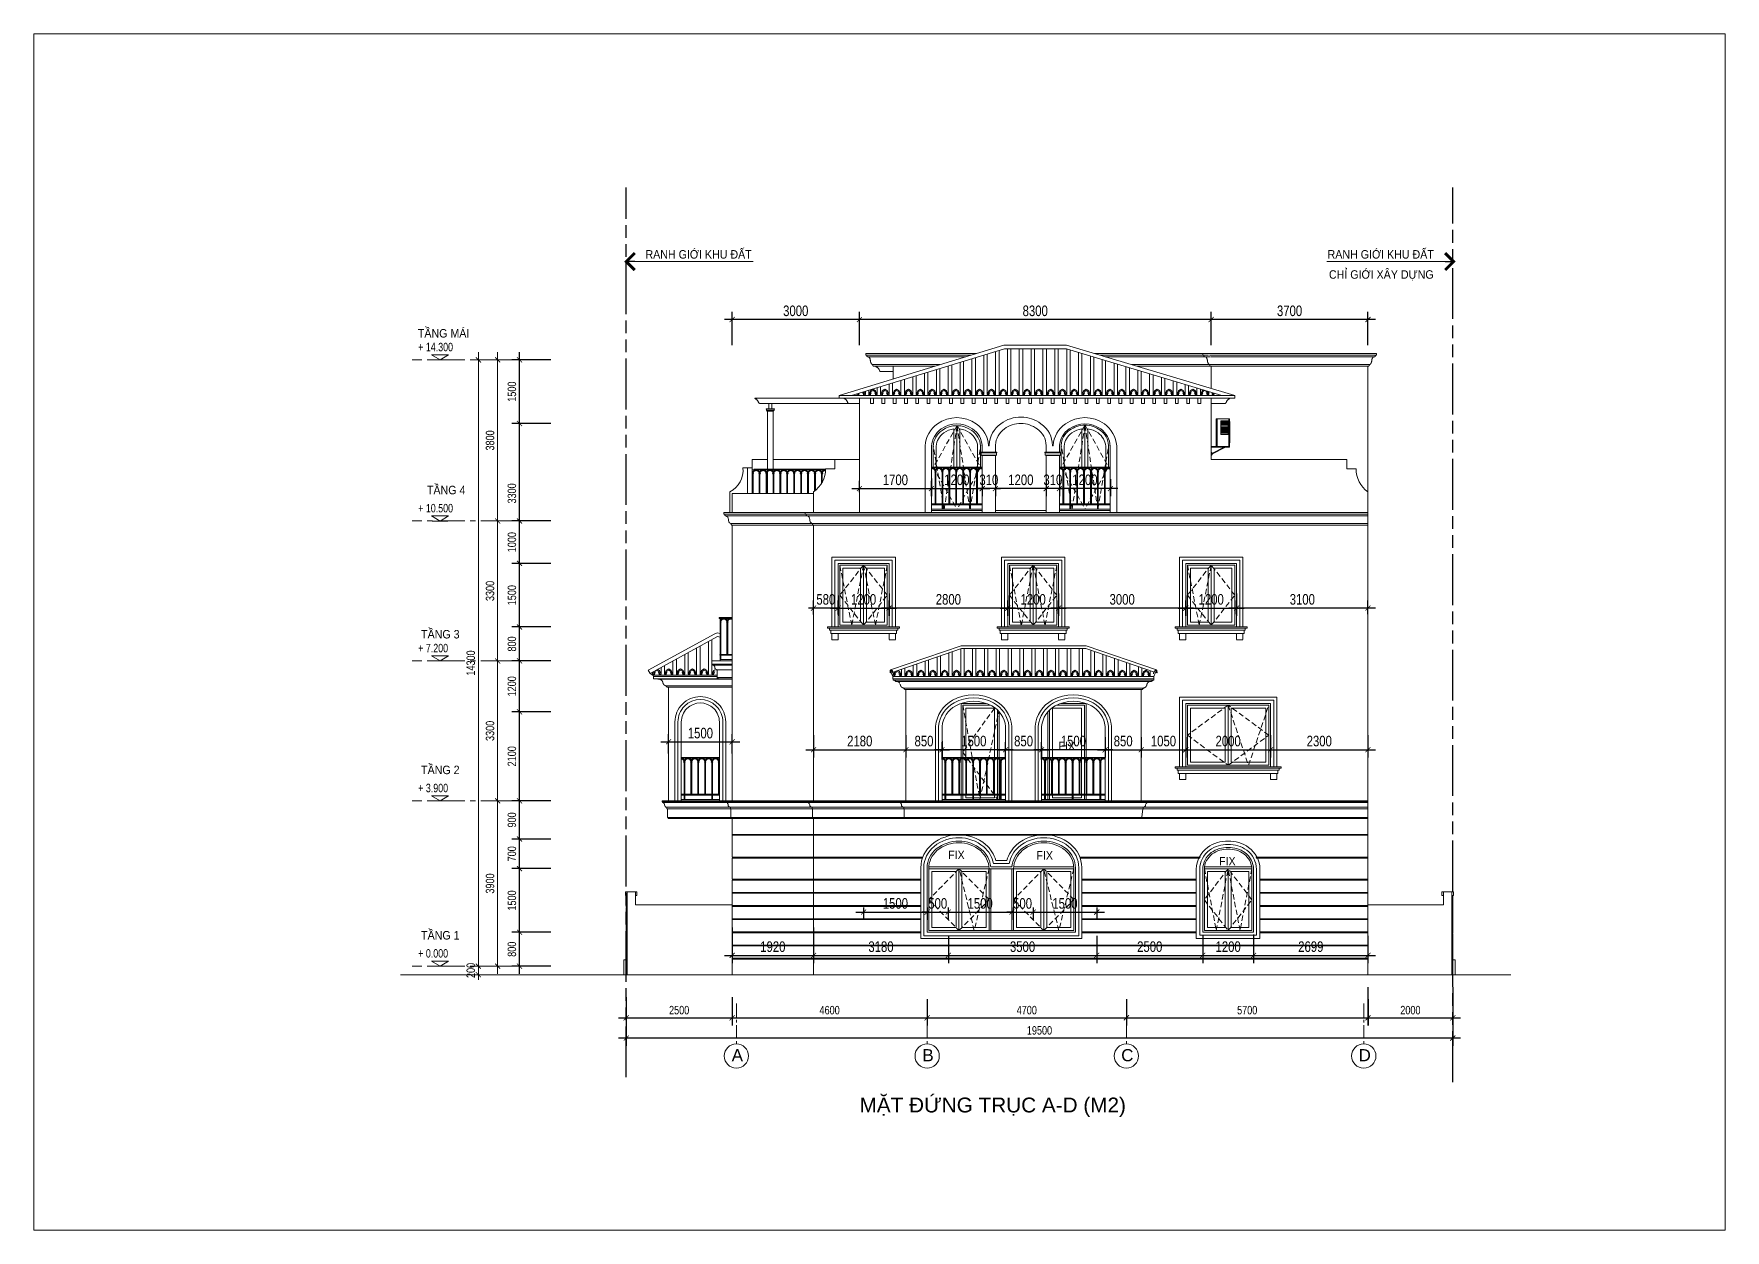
# Model space of a CAD drawing. Header units: millimetres. Extents: x -78046 to 260989, y -99288 to 158505.
# Drawn here: x 221089 to 260989, y -73107 to -44892 of the extents above; entities that cross this region are included whole.
import ezdxf
from ezdxf.enums import TextEntityAlignment as Align
from ezdxf.xclip import XClip

# ---------------------------------------------------------------- set-up
doc = ezdxf.new("R2010")
doc.units = ezdxf.units.MM
doc.header["$LTSCALE"] = 100
doc.header["$XCLIPFRAME"] = 0
doc.header["$PDMODE"] = 98
for name, pattern in [('ACAD_ISO09W100', [45, 24, -3, 6, -3, 6, -3]), ('CENTER', [50.8, 31.75, -6.35, 6.35, -6.35]), ('HIDDEN', [0.375, 0.25, -0.125])]:
    doc.linetypes.add(name, pattern=pattern)
doc.layers.get('Defpoints').update_dxf_attribs({"lineweight": 13})
for name, color, linetype, lineweight in [('-CENTER', 143, 'CENTER', 13), ('-DIM', 9, 'Continuous', 13), ('-DOOR', 137, 'Continuous', 9), ('-HATCH', 8, 'Continuous', 5), ('-HIDE', 3, 'HIDDEN', 13), ('-KH', 143, 'Continuous', 13), ('-LINE1', 7, 'Continuous', 18), ('-LINE2', 252, 'Continuous', 9), ('-TEXT', 7, 'Continuous', 15), ('A72', 9, 'Continuous', 5), ('ranh gioi lo dat', 240, 'ACAD_ISO09W100', 30)]:
    doc.layers.add(name, color=color, linetype=linetype, lineweight=lineweight)
doc.styles.add('1', font='arial.ttf')
doc.styles.add('AVANH', font='VHAVAN_2.TTF', dxfattribs={"width": 0.8})
doc.styles.get("Standard").update_dxf_attribs({"font": 'arial.ttf'})
doc.styles.add('X-5M-DH-TUM1$0$AVANTH', font='arial.ttf', dxfattribs={"width": 0.9})
doc.styles.add('X-ALL-SECTION$0$ROMANS', font='arial.ttf')
doc.dimstyles.new('C_100A3', dxfattribs={"dimscale": 100, "dimtxt": 2.5, "dimasz": 1.2, "dimexe": 1.8, "dimexo": 0, "dimgap": 0.75, "dimtad": 1, "dimdec": 0, "dimzin": 0, "dimdsep": 46, "dimtxsty": 'AVANH', "dimblk": 'ARCHTICK', "dimcen": 0, "dimdle": 1.8, "dimclrd": 256, "dimclre": 256, "dimclrt": 7, "dimadec": 0, "dimazin": 0, "dimtfac": 0.0001, "dimtdec": 0, "dimtix": 1, "dimtmove": 2, "dimatfit": 3, "dimldrblk": 'ARCHTICK', "dimfxl": 1.8, "dimtolj": 1, "dimtzin": 0, "dimarcsym": 0})
doc.dimstyles.new('X-ALL-SECTION$0$ARROWS', dxfattribs={"dimscale": 100, "dimtxt": 2, "dimasz": 1, "dimexe": 2, "dimexo": 5, "dimgap": 1, "dimtad": 1, "dimdec": 0, "dimzin": 0, "dimdsep": 46, "dimtxsty": 'X-ALL-SECTION$0$ROMANS', "dimblk": 'X-ALL-SECTION$0$ARROWS', "dimcen": 0, "dimclrd": 256, "dimclre": 256, "dimclrt": 256, "dimazin": 0, "dimtfac": 0.5, "dimtdec": 0, "dimtofl": 0, "dimtmove": 2, "dimatfit": 3, "dimldrblk": 'X-ALL-SECTION$0$ARROWS', "dimfxl": 1, "dimtolj": 1, "dimtzin": 0, "dimlwd": -1, "dimlwe": -1, "dimarcsym": 0})

msp = doc.modelspace()

# ---------------------------------------------------------------- texts
at = {"layer": '-TEXT', "color": 2, "style": 'X-5M-DH-TUM1$0$AVANTH', "width": 0.9}
for s, p in [('RANH GIỚI KHU ĐẤT', (235518.2, -50193)), ('RANH GIỚI KHU ĐẤT', (251609.9, -50193)), ('CHỈ GIỚI XÂY DỰNG', (251642.4, -50667.7)), ('FIX', (245263.1, -61788.1)), ('FIX', (242657.7, -64356.2)), ('FIX', (244740.5, -64368)), ('FIX', (249049.1, -64503.7))]:
    msp.add_text(s, height=200, dxfattribs=at).set_placement(p)
at = {"layer": '-TEXT', "color": 2, "style": '1'}
for s, p in [('A', (237685.7, -68980.2)), ('B', (242185.3, -68980.2)), ('C', (246885.7, -68980.2)), ('D', (252485.6, -68980.2))]:
    msp.add_text(s, height=286.3, dxfattribs=at).set_placement(p, align=Align.MIDDLE_CENTER)
at = {"layer": '-TEXT', "color": 4}
msp.add_text('MẶT ĐỨNG TRỤC A-D (M2)', height=350, dxfattribs=at).set_placement((243711.1, -70329.9), align=Align.CENTER)

# ---------------------------------------------------------------- blocks, each defined once
blk = doc.blocks.new('_ARCHTICK')
at = {"const_width": 0.15}
blk.add_lwpolyline([(-0.5, -0.5), (0.5, 0.5)], dxfattribs=at)
blk = doc.blocks.new('*D205')
at = {"layer": '-DIM', "lineweight": -2, "transparency": 16777216}
for p, q in [((235063, -67611), (235063, -68278)), ((237563, -67611), (237563, -68278)), ((234883, -68098), (237743, -68098))]:
    blk.add_line(p, q, dxfattribs=at)
at = {"layer": 'Defpoints', "color": 0, "transparency": 16777216}
for p in [(235063, -67611), (237563, -67611), (237563, -68098)]:
    blk.add_point(p, dxfattribs=at)
at = {"layer": '-DIM', "lineweight": -2, "transparency": 16777216, "xscale": 120, "yscale": 120, "zscale": 120, "rotation": 180}
blk.add_blockref('_ARCHTICK', (235063, -68098), dxfattribs=at)
at = {"layer": '-DIM', "lineweight": -2, "transparency": 16777216, "xscale": 120, "yscale": 120, "zscale": 120}
blk.add_blockref('_ARCHTICK', (237563, -68098), dxfattribs=at)
at = {"layer": '-DIM', "color": 7, "transparency": 16777216, "insert": (236313, -67919), "char_height": 200, "attachment_point": 5, "style": 'AVANH'}
blk.add_mtext('\\A1;2500', dxfattribs=at)
blk = doc.blocks.new('*D206')
at = {"layer": '-DIM', "lineweight": -2, "transparency": 16777216}
for p, q in [((252563, -67376), (252563, -68278)), ((254563, -67376), (254563, -68278)), ((252383, -68098), (254743, -68098))]:
    blk.add_line(p, q, dxfattribs=at)
at = {"layer": 'Defpoints', "color": 0, "transparency": 16777216}
for p in [(252563, -67376), (254563, -67376), (254563, -68098)]:
    blk.add_point(p, dxfattribs=at)
at = {"layer": '-DIM', "lineweight": -2, "transparency": 16777216, "xscale": 120, "yscale": 120, "zscale": 120, "rotation": 180}
blk.add_blockref('_ARCHTICK', (252563, -68098), dxfattribs=at)
at = {"layer": '-DIM', "lineweight": -2, "transparency": 16777216, "xscale": 120, "yscale": 120, "zscale": 120}
blk.add_blockref('_ARCHTICK', (254563, -68098), dxfattribs=at)
at = {"layer": '-DIM', "color": 7, "transparency": 16777216, "insert": (253563, -67919), "char_height": 200, "attachment_point": 5, "style": 'AVANH'}
blk.add_mtext('\\A1;2000', dxfattribs=at)
blk = doc.blocks.new('X-ALL-SECTION$0$ARROWS')
blk.add_line((-1, 0), (0, 0))
at = {"const_width": 0.35}
blk.add_lwpolyline([(-1, -1), (0, 0), (-1, 1)], dxfattribs=at)
blk = doc.blocks.new('*D87')
at = {"layer": '-DIM', "lineweight": -2, "transparency": 16777216}
for p, q in [((-1120, 4100), (-2054, 4100)), ((-1874, 4280), (-1874, 20)), ((-1120, 200), (-2054, 200))]:
    blk.add_line(p, q, dxfattribs=at)
at = {"layer": 'Defpoints', "color": 0, "transparency": 16777216}
for p in [(-1120, 4100), (-1874, 200), (-1120, 200)]:
    blk.add_point(p, dxfattribs=at)
at = {"layer": '-DIM', "lineweight": -2, "transparency": 16777216, "xscale": 120, "yscale": 120, "zscale": 120}
for p, rotation in [((-1874, 4100), 90), ((-1874, 200), 270)]:
    blk.add_blockref('_ARCHTICK', p, dxfattribs=dict(at, rotation=rotation))
at = {"layer": '-DIM', "color": 7, "transparency": 16777216, "insert": (-2053, 2150), "char_height": 200, "attachment_point": 5, "rotation": 90, "style": 'AVANH'}
blk.add_mtext('\\A1;3900', dxfattribs=at)
blk = doc.blocks.new('*D88')
at = {"layer": '-DIM', "lineweight": -2, "transparency": 16777216}
for p, q in [((-1120, 7400), (-2054, 7400)), ((-1874, 3920), (-1874, 7580)), ((-1120, 4100), (-2054, 4100))]:
    blk.add_line(p, q, dxfattribs=at)
at = {"layer": 'Defpoints', "color": 0, "transparency": 16777216}
for p in [(-1874, 7400), (-1120, 7400), (-1120, 4100)]:
    blk.add_point(p, dxfattribs=at)
at = {"layer": '-DIM', "lineweight": -2, "transparency": 16777216, "xscale": 120, "yscale": 120, "zscale": 120}
for p, rotation in [((-1874, 7400), 90), ((-1874, 4100), 270)]:
    blk.add_blockref('_ARCHTICK', p, dxfattribs=dict(at, rotation=rotation))
at = {"layer": '-DIM', "color": 7, "transparency": 16777216, "insert": (-2053, 5750), "char_height": 200, "attachment_point": 5, "rotation": 90, "style": 'AVANH'}
blk.add_mtext('\\A1;3300', dxfattribs=at)
blk = doc.blocks.new('*D89')
at = {"layer": '-DIM', "lineweight": -2, "transparency": 16777216}
for p, q in [((-1874, 7220), (-1874, 10880)), ((-1120, 10700), (-2054, 10700)), ((-1120, 7400), (-2054, 7400))]:
    blk.add_line(p, q, dxfattribs=at)
at = {"layer": 'Defpoints', "color": 0, "transparency": 16777216}
for p in [(-1874, 10700), (-1120, 10700), (-1120, 7400)]:
    blk.add_point(p, dxfattribs=at)
at = {"layer": '-DIM', "lineweight": -2, "transparency": 16777216, "xscale": 120, "yscale": 120, "zscale": 120}
for p, rotation in [((-1874, 10700), 90), ((-1874, 7400), 270)]:
    blk.add_blockref('_ARCHTICK', p, dxfattribs=dict(at, rotation=rotation))
at = {"layer": '-DIM', "color": 7, "transparency": 16777216, "insert": (-2053, 9050), "char_height": 200, "attachment_point": 5, "rotation": 90, "style": 'AVANH'}
blk.add_mtext('\\A1;3300', dxfattribs=at)
blk = doc.blocks.new('*D90')
at = {"layer": '-DIM', "lineweight": -2, "transparency": 16777216}
for p, q in [((-1120, 14500), (-2054, 14500)), ((-1874, 10520), (-1874, 14680)), ((-1120, 10700), (-2054, 10700))]:
    blk.add_line(p, q, dxfattribs=at)
at = {"layer": 'Defpoints', "color": 0, "transparency": 16777216}
for p in [(-1874, 14500), (-1120, 14500), (-1120, 10700)]:
    blk.add_point(p, dxfattribs=at)
at = {"layer": '-DIM', "lineweight": -2, "transparency": 16777216, "xscale": 120, "yscale": 120, "zscale": 120}
for p, rotation in [((-1874, 14500), 90), ((-1874, 10700), 270)]:
    blk.add_blockref('_ARCHTICK', p, dxfattribs=dict(at, rotation=rotation))
at = {"layer": '-DIM', "color": 7, "transparency": 16777216, "insert": (-2053, 12600), "char_height": 200, "attachment_point": 5, "rotation": 90, "style": 'AVANH'}
blk.add_mtext('\\A1;3800', dxfattribs=at)
blk = doc.blocks.new('*D91')
at = {"layer": '-DIM', "lineweight": -2, "transparency": 16777216}
for p, q in [((-1120, 200), (-2509, 200)), ((-1120, 0), (-2509, 0)), ((-2329, 200), (-2329, 320)), ((-2329, 0), (-2329, 200)), ((-2329, 0), (-2329, -120))]:
    blk.add_line(p, q, dxfattribs=at)
at = {"layer": 'Defpoints', "color": 0, "transparency": 16777216}
for p in [(-2329, 200), (-1120, 200), (-1120, 0)]:
    blk.add_point(p, dxfattribs=at)
at = {"layer": '-DIM', "lineweight": -2, "transparency": 16777216, "xscale": 120, "yscale": 120, "zscale": 120}
for p, rotation in [((-2329, 200), 270), ((-2329, 0), 90)]:
    blk.add_blockref('_ARCHTICK', p, dxfattribs=dict(at, rotation=rotation))
at = {"layer": '-DIM', "color": 7, "transparency": 16777216, "insert": (-2508, 100), "char_height": 200, "attachment_point": 5, "rotation": 90, "style": 'AVANH'}
blk.add_mtext('\\A1;200', dxfattribs=at)
blk = doc.blocks.new('*D92')
at = {"layer": '-DIM', "lineweight": -2, "transparency": 16777216}
for p, q in [((-1120, 14500), (-2509, 14500)), ((-2329, 20), (-2329, 14680)), ((-1120, 200), (-2509, 200))]:
    blk.add_line(p, q, dxfattribs=at)
at = {"layer": 'Defpoints', "color": 0, "transparency": 16777216}
for p in [(-2329, 14500), (-1120, 14500), (-1120, 200)]:
    blk.add_point(p, dxfattribs=at)
at = {"layer": '-DIM', "lineweight": -2, "transparency": 16777216, "xscale": 120, "yscale": 120, "zscale": 120}
for p, rotation in [((-2329, 14500), 90), ((-2329, 200), 270)]:
    blk.add_blockref('_ARCHTICK', p, dxfattribs=dict(at, rotation=rotation))
at = {"layer": '-DIM', "color": 7, "transparency": 16777216, "insert": (-2508, 7350), "char_height": 200, "attachment_point": 5, "rotation": 90, "style": 'AVANH'}
blk.add_mtext('\\A1;14300', dxfattribs=at)
blk = doc.blocks.new('cot')
at = {"layer": '-KH'}
blk.add_line((116899, -109064), (117274, -109064), dxfattribs=at)
blk.add_lwpolyline([(117286, -108944), (116888, -108944), (117087, -109064)], close=True, dxfattribs=at)
blk.add_solid([(117087, -109064), (117087, -108944), (117286, -108944), (117087, -109064)], dxfattribs=at)
blk = doc.blocks.new('lancan')
for p, q in [((-2, 889), (-10, 884)), ((-10, 884), (-10, 882)), ((0, 884), (-10, 884)), ((-10, 882), (-2, 877)), ((0, 882), (-10, 882)), ((-4, 893), (-4, 891)), ((-4, 893), (0, 893)), ((-4, 891), (-2, 891)), ((-4, 875), (-4, 873)), ((-4, 875), (-2, 875)), ((-4, 873), (0, 873)), ((-2, 891), (-2, 889)), ((-2, 891), (0, 891)), ((-2, 889), (21, 889)), ((-2, 877), (-2, 875)), ((-2, 877), (21, 877)), ((-2, 875), (0, 875)), ((-1, 989), (6547, 989)), ((-1, 969), (6547, 969)), ((0, 893), (19, 893)), ((19, 891), (0, 891)), ((0, 882), (0, 884)), ((0, 884), (19, 884)), ((0, 882), (19, 882)), ((19, 875), (0, 875)), ((0, 120), (0, 873)), ((0, 873), (19, 873)), ((19, 893), (23, 893)), ((19, 891), (21, 891)), ((19, 884), (19, 882)), ((19, 884), (29, 884)), ((19, 882), (29, 882)), ((19, 875), (21, 875)), ((19, 873), (19, 120)), ((19, 873), (23, 873)), ((21, 889), (21, 891)), ((21, 891), (23, 891)), ((29, 884), (21, 889)), ((21, 877), (29, 882)), ((21, 875), (21, 877)), ((21, 875), (23, 875)), ((23, 891), (23, 893)), ((23, 873), (23, 875)), ((29, 882), (29, 884)), ((162, 889), (153, 884)), ((153, 884), (153, 882)), ((163, 884), (153, 884)), ((153, 882), (162, 877)), ((163, 882), (153, 882)), ((159, 893), (159, 891)), ((159, 893), (163, 893)), ((159, 891), (162, 891)), ((159, 875), (159, 873)), ((159, 875), (162, 875)), ((159, 873), (163, 873)), ((162, 891), (162, 889)), ((162, 891), (163, 891)), ((162, 889), (184, 889)), ((162, 877), (162, 875)), ((162, 877), (184, 877)), ((162, 875), (163, 875)), ((163, 893), (182, 893)), ((182, 891), (163, 891)), ((163, 882), (163, 884)), ((163, 884), (182, 884)), ((163, 882), (182, 882)), ((182, 875), (163, 875)), ((163, 120), (163, 873)), ((163, 873), (182, 873)), ((182, 893), (186, 893)), ((182, 891), (184, 891)), ((182, 884), (182, 882)), ((182, 884), (192, 884)), ((182, 882), (192, 882)), ((182, 875), (184, 875)), ((182, 873), (182, 120)), ((182, 873), (186, 873)), ((184, 889), (184, 891)), ((184, 891), (186, 891)), ((192, 884), (184, 889)), ((184, 877), (192, 882)), ((184, 875), (184, 877)), ((184, 875), (186, 875)), ((186, 891), (186, 893)), ((186, 873), (186, 875)), ((192, 882), (192, 884)), ((325, 889), (317, 884)), ((317, 884), (317, 882)), ((326, 884), (317, 884)), ((317, 882), (325, 877)), ((326, 882), (317, 882)), ((322, 893), (322, 891)), ((322, 893), (326, 893)), ((322, 891), (325, 891)), ((322, 875), (322, 873)), ((322, 875), (325, 875)), ((322, 873), (326, 873)), ((325, 891), (325, 889)), ((325, 891), (326, 891)), ((325, 889), (347, 889)), ((325, 877), (325, 875)), ((325, 877), (347, 877)), ((325, 875), (326, 875)), ((326, 893), (346, 893)), ((346, 891), (326, 891)), ((326, 882), (326, 884)), ((326, 884), (346, 884)), ((326, 882), (346, 882)), ((346, 875), (326, 875)), ((326, 120), (326, 873)), ((326, 873), (346, 873)), ((346, 893), (350, 893)), ((346, 891), (347, 891)), ((346, 884), (346, 882)), ((346, 884), (355, 884)), ((346, 882), (355, 882)), ((346, 875), (347, 875)), ((346, 873), (346, 120)), ((346, 873), (350, 873)), ((347, 889), (347, 891)), ((347, 891), (350, 891)), ((355, 884), (347, 889)), ((347, 877), (355, 882)), ((347, 875), (347, 877)), ((347, 875), (350, 875)), ((350, 891), (350, 893)), ((350, 873), (350, 875)), ((355, 882), (355, 884)), ((488, 889), (480, 884)), ((480, 884), (480, 882)), ((490, 884), (480, 884)), ((480, 882), (488, 877)), ((490, 882), (480, 882)), ((486, 893), (486, 891)), ((486, 893), (490, 893)), ((486, 891), (488, 891)), ((486, 875), (486, 873)), ((486, 875), (488, 875)), ((486, 873), (490, 873)), ((488, 891), (488, 889)), ((488, 891), (490, 891)), ((488, 889), (510, 889)), ((488, 877), (488, 875)), ((488, 877), (510, 877)), ((488, 875), (490, 875)), ((490, 893), (509, 893)), ((509, 891), (490, 891)), ((490, 882), (490, 884)), ((490, 884), (509, 884)), ((490, 882), (509, 882)), ((509, 875), (490, 875)), ((490, 120), (490, 873)), ((490, 873), (509, 873)), ((509, 893), (513, 893)), ((509, 891), (510, 891)), ((509, 884), (509, 882)), ((509, 884), (519, 884)), ((509, 882), (519, 882)), ((509, 875), (510, 875)), ((509, 873), (509, 120)), ((509, 873), (513, 873)), ((510, 889), (510, 891)), ((510, 891), (513, 891)), ((519, 884), (510, 889)), ((510, 877), (519, 882)), ((510, 875), (510, 877)), ((510, 875), (513, 875)), ((513, 891), (513, 893)), ((513, 873), (513, 875)), ((519, 882), (519, 884)), ((651, 889), (643, 884)), ((643, 884), (643, 882)), ((653, 884), (643, 884)), ((643, 882), (651, 877)), ((653, 882), (643, 882)), ((649, 893), (649, 891)), ((649, 893), (653, 893)), ((649, 891), (651, 891)), ((649, 875), (649, 873)), ((649, 875), (651, 875)), ((649, 873), (653, 873)), ((651, 891), (651, 889)), ((651, 891), (653, 891)), ((651, 889), (674, 889)), ((651, 877), (651, 875)), ((651, 877), (674, 877)), ((651, 875), (653, 875)), ((653, 893), (672, 893)), ((672, 891), (653, 891)), ((653, 882), (653, 884)), ((653, 884), (672, 884)), ((653, 882), (672, 882)), ((672, 875), (653, 875)), ((653, 120), (653, 873)), ((653, 873), (672, 873)), ((672, 893), (676, 893)), ((672, 891), (674, 891)), ((672, 884), (672, 882)), ((672, 884), (682, 884)), ((672, 882), (682, 882)), ((672, 875), (674, 875)), ((672, 873), (672, 120)), ((672, 873), (676, 873)), ((674, 889), (674, 891)), ((674, 891), (676, 891)), ((682, 884), (674, 889)), ((674, 877), (682, 882)), ((674, 875), (674, 877)), ((674, 875), (676, 875)), ((676, 891), (676, 893)), ((676, 873), (676, 875)), ((682, 882), (682, 884)), ((814, 889), (806, 884)), ((806, 884), (806, 882)), ((816, 884), (806, 884)), ((806, 882), (814, 877)), ((816, 882), (806, 882)), ((812, 893), (812, 891)), ((812, 893), (816, 893)), ((812, 891), (814, 891)), ((812, 875), (812, 873)), ((812, 875), (814, 875)), ((812, 873), (816, 873)), ((814, 891), (814, 889)), ((814, 891), (816, 891)), ((814, 889), (837, 889)), ((814, 877), (814, 875)), ((814, 877), (837, 877)), ((814, 875), (816, 875)), ((816, 893), (835, 893)), ((835, 891), (816, 891)), ((816, 882), (816, 884)), ((816, 884), (835, 884)), ((816, 882), (835, 882)), ((835, 875), (816, 875)), ((816, 120), (816, 873)), ((816, 873), (835, 873)), ((835, 893), (839, 893)), ((835, 891), (837, 891)), ((835, 884), (835, 882)), ((835, 884), (845, 884)), ((835, 882), (845, 882)), ((835, 875), (837, 875)), ((835, 873), (835, 120)), ((835, 873), (839, 873)), ((837, 889), (837, 891)), ((837, 891), (839, 891)), ((845, 884), (837, 889)), ((837, 877), (845, 882)), ((837, 875), (837, 877)), ((837, 875), (839, 875)), ((839, 891), (839, 893)), ((839, 873), (839, 875)), ((845, 882), (845, 884)), ((978, 889), (969, 884)), ((969, 884), (969, 882)), ((979, 884), (969, 884)), ((969, 882), (978, 877)), ((979, 882), (969, 882)), ((975, 893), (975, 891)), ((975, 893), (979, 893)), ((975, 891), (978, 891)), ((975, 875), (975, 873)), ((975, 875), (978, 875)), ((975, 873), (979, 873)), ((978, 891), (978, 889)), ((978, 891), (979, 891)), ((978, 889), (1000, 889)), ((978, 877), (978, 875)), ((978, 877), (1000, 877)), ((978, 875), (979, 875)), ((979, 893), (998, 893)), ((998, 891), (979, 891)), ((979, 882), (979, 884)), ((979, 884), (998, 884)), ((979, 882), (998, 882)), ((998, 875), (979, 875)), ((979, 120), (979, 873)), ((979, 873), (998, 873)), ((998, 893), (1002, 893)), ((998, 891), (1000, 891)), ((998, 884), (998, 882)), ((998, 884), (1008, 884)), ((998, 882), (1008, 882)), ((998, 875), (1000, 875)), ((998, 873), (998, 120)), ((998, 873), (1002, 873)), ((1000, 889), (1000, 891)), ((1000, 891), (1002, 891)), ((1008, 884), (1000, 889)), ((1000, 877), (1008, 882)), ((1000, 875), (1000, 877)), ((1000, 875), (1002, 875)), ((1002, 891), (1002, 893)), ((1002, 873), (1002, 875)), ((1008, 882), (1008, 884)), ((1141, 889), (1133, 884)), ((1133, 884), (1133, 882)), ((1142, 884), (1133, 884)), ((1133, 882), (1141, 877)), ((1142, 882), (1133, 882)), ((1138, 893), (1138, 891)), ((1138, 893), (1142, 893)), ((1138, 891), (1141, 891)), ((1138, 875), (1138, 873)), ((1138, 875), (1141, 875)), ((1138, 873), (1142, 873)), ((1141, 891), (1141, 889)), ((1141, 891), (1142, 891)), ((1141, 889), (1163, 889)), ((1141, 877), (1141, 875)), ((1141, 877), (1163, 877)), ((1141, 875), (1142, 875)), ((1142, 893), (1162, 893)), ((1162, 891), (1142, 891)), ((1142, 882), (1142, 884)), ((1142, 884), (1162, 884)), ((1142, 882), (1162, 882)), ((1162, 875), (1142, 875)), ((1142, 120), (1142, 873)), ((1142, 873), (1162, 873)), ((1162, 893), (1166, 893)), ((1162, 891), (1163, 891)), ((1162, 884), (1162, 882)), ((1162, 884), (1171, 884)), ((1162, 882), (1171, 882)), ((1162, 875), (1163, 875)), ((1162, 873), (1162, 120)), ((1162, 873), (1166, 873)), ((1163, 889), (1163, 891)), ((1163, 891), (1166, 891)), ((1171, 884), (1163, 889)), ((1163, 877), (1171, 882)), ((1163, 875), (1163, 877)), ((1163, 875), (1166, 875)), ((1166, 891), (1166, 893)), ((1166, 873), (1166, 875)), ((1171, 882), (1171, 884)), ((1304, 889), (1296, 884)), ((1296, 884), (1296, 882)), ((1306, 884), (1296, 884)), ((1296, 882), (1304, 877)), ((1306, 882), (1296, 882)), ((1302, 893), (1302, 891)), ((1302, 893), (1306, 893)), ((1302, 891), (1304, 891)), ((1302, 875), (1302, 873)), ((1302, 875), (1304, 875)), ((1302, 873), (1306, 873)), ((1304, 891), (1304, 889)), ((1304, 891), (1306, 891)), ((1304, 889), (1326, 889)), ((1304, 877), (1304, 875)), ((1304, 877), (1326, 877)), ((1304, 875), (1306, 875)), ((1306, 893), (1325, 893)), ((1325, 891), (1306, 891)), ((1306, 882), (1306, 884)), ((1306, 884), (1325, 884)), ((1306, 882), (1325, 882)), ((1325, 875), (1306, 875)), ((1306, 120), (1306, 873)), ((1306, 873), (1325, 873)), ((1325, 893), (1329, 893)), ((1325, 891), (1326, 891)), ((1325, 884), (1325, 882)), ((1325, 884), (1335, 884)), ((1325, 882), (1335, 882)), ((1325, 875), (1326, 875)), ((1325, 873), (1325, 120)), ((1325, 873), (1329, 873)), ((1326, 889), (1326, 891)), ((1326, 891), (1329, 891)), ((1335, 884), (1326, 889)), ((1326, 877), (1335, 882)), ((1326, 875), (1326, 877)), ((1326, 875), (1329, 875)), ((1329, 891), (1329, 893)), ((1329, 873), (1329, 875)), ((1335, 882), (1335, 884)), ((1467, 889), (1459, 884)), ((1459, 884), (1459, 882)), ((1469, 884), (1459, 884)), ((1459, 882), (1467, 877)), ((1469, 882), (1459, 882)), ((1465, 893), (1465, 891)), ((1465, 893), (1469, 893)), ((1465, 891), (1467, 891)), ((1465, 875), (1465, 873)), ((1465, 875), (1467, 875)), ((1465, 873), (1469, 873)), ((1467, 891), (1467, 889)), ((1467, 891), (1469, 891)), ((1467, 889), (1490, 889)), ((1467, 877), (1467, 875)), ((1467, 877), (1490, 877)), ((1467, 875), (1469, 875)), ((1469, 893), (1488, 893)), ((1488, 891), (1469, 891)), ((1469, 882), (1469, 884)), ((1469, 884), (1488, 884)), ((1469, 882), (1488, 882)), ((1488, 875), (1469, 875)), ((1469, 120), (1469, 873)), ((1469, 873), (1488, 873)), ((1488, 893), (1492, 893)), ((1488, 891), (1490, 891)), ((1488, 884), (1488, 882)), ((1488, 884), (1498, 884)), ((1488, 882), (1498, 882)), ((1488, 875), (1490, 875)), ((1488, 873), (1488, 120)), ((1488, 873), (1492, 873)), ((1490, 889), (1490, 891)), ((1490, 891), (1492, 891)), ((1498, 884), (1490, 889)), ((1490, 877), (1498, 882)), ((1490, 875), (1490, 877)), ((1490, 875), (1492, 875)), ((1492, 891), (1492, 893)), ((1492, 873), (1492, 875)), ((1498, 882), (1498, 884)), ((1630, 889), (1622, 884)), ((1622, 884), (1622, 882)), ((1632, 884), (1622, 884)), ((1622, 882), (1630, 877)), ((1632, 882), (1622, 882)), ((1628, 893), (1628, 891)), ((1628, 893), (1632, 893)), ((1628, 891), (1630, 891)), ((1628, 875), (1628, 873)), ((1628, 875), (1630, 875)), ((1628, 873), (1632, 873)), ((1630, 891), (1630, 889)), ((1630, 891), (1632, 891)), ((1630, 889), (1653, 889)), ((1630, 877), (1630, 875)), ((1630, 877), (1653, 877)), ((1630, 875), (1632, 875)), ((1632, 893), (1651, 893)), ((1651, 891), (1632, 891)), ((1632, 882), (1632, 884)), ((1632, 884), (1651, 884)), ((1632, 882), (1651, 882)), ((1651, 875), (1632, 875)), ((1632, 120), (1632, 873)), ((1632, 873), (1651, 873)), ((1651, 893), (1655, 893)), ((1651, 891), (1653, 891)), ((1651, 884), (1651, 882)), ((1651, 884), (1661, 884)), ((1651, 882), (1661, 882)), ((1651, 875), (1653, 875)), ((1651, 873), (1651, 120)), ((1651, 873), (1655, 873)), ((1653, 889), (1653, 891)), ((1653, 891), (1655, 891)), ((1661, 884), (1653, 889)), ((1653, 877), (1661, 882)), ((1653, 875), (1653, 877)), ((1653, 875), (1655, 875)), ((1655, 891), (1655, 893)), ((1655, 873), (1655, 875)), ((1661, 882), (1661, 884)), ((1794, 889), (1785, 884)), ((1785, 884), (1785, 882)), ((1795, 884), (1785, 884)), ((1785, 882), (1794, 877)), ((1795, 882), (1785, 882)), ((1791, 893), (1791, 891)), ((1791, 893), (1795, 893)), ((1791, 891), (1794, 891)), ((1791, 875), (1791, 873)), ((1791, 875), (1794, 875)), ((1791, 873), (1795, 873)), ((1794, 891), (1794, 889)), ((1794, 891), (1795, 891)), ((1794, 889), (1816, 889)), ((1794, 877), (1794, 875)), ((1794, 877), (1816, 877)), ((1794, 875), (1795, 875)), ((1795, 893), (1814, 893)), ((1814, 891), (1795, 891)), ((1795, 882), (1795, 884)), ((1795, 884), (1814, 884)), ((1795, 882), (1814, 882)), ((1814, 875), (1795, 875)), ((1795, 120), (1795, 873)), ((1795, 873), (1814, 873)), ((1814, 893), (1818, 893)), ((1814, 891), (1816, 891)), ((1814, 884), (1814, 882)), ((1814, 884), (1824, 884)), ((1814, 882), (1824, 882)), ((1814, 875), (1816, 875)), ((1814, 873), (1814, 120)), ((1814, 873), (1818, 873)), ((1816, 889), (1816, 891)), ((1816, 891), (1818, 891)), ((1824, 884), (1816, 889)), ((1816, 877), (1824, 882)), ((1816, 875), (1816, 877)), ((1816, 875), (1818, 875)), ((1818, 891), (1818, 893)), ((1818, 873), (1818, 875)), ((1824, 882), (1824, 884)), ((1957, 889), (1949, 884)), ((1949, 884), (1949, 882)), ((1958, 884), (1949, 884)), ((1949, 882), (1957, 877)), ((1958, 882), (1949, 882)), ((1954, 893), (1954, 891)), ((1954, 893), (1958, 893)), ((1954, 891), (1957, 891)), ((1954, 875), (1954, 873)), ((1954, 875), (1957, 875)), ((1954, 873), (1958, 873)), ((1957, 891), (1957, 889)), ((1957, 891), (1958, 891)), ((1957, 889), (1979, 889)), ((1957, 877), (1957, 875)), ((1957, 877), (1979, 877)), ((1957, 875), (1958, 875)), ((1958, 893), (1978, 893)), ((1978, 891), (1958, 891)), ((1958, 882), (1958, 884)), ((1958, 884), (1978, 884)), ((1958, 882), (1978, 882)), ((1978, 875), (1958, 875)), ((1958, 120), (1958, 873)), ((1958, 873), (1978, 873)), ((1978, 893), (1982, 893)), ((1978, 891), (1979, 891)), ((1978, 884), (1978, 882)), ((1978, 884), (1987, 884)), ((1978, 882), (1987, 882)), ((1978, 875), (1979, 875)), ((1978, 873), (1978, 120)), ((1978, 873), (1982, 873)), ((1979, 889), (1979, 891)), ((1979, 891), (1982, 891)), ((1987, 884), (1979, 889)), ((1979, 877), (1987, 882)), ((1979, 875), (1979, 877)), ((1979, 875), (1982, 875)), ((1982, 891), (1982, 893)), ((1982, 873), (1982, 875)), ((1987, 882), (1987, 884)), ((2120, 889), (2112, 884)), ((2112, 884), (2112, 882)), ((2122, 884), (2112, 884)), ((2112, 882), (2120, 877)), ((2122, 882), (2112, 882)), ((2118, 893), (2118, 891)), ((2118, 893), (2122, 893)), ((2118, 891), (2120, 891)), ((2118, 875), (2118, 873)), ((2118, 875), (2120, 875)), ((2118, 873), (2122, 873)), ((2120, 891), (2120, 889)), ((2120, 891), (2122, 891)), ((2120, 889), (2142, 889)), ((2120, 877), (2120, 875)), ((2120, 877), (2142, 877)), ((2120, 875), (2122, 875)), ((2122, 893), (2141, 893)), ((2141, 891), (2122, 891)), ((2122, 882), (2122, 884)), ((2122, 884), (2141, 884)), ((2122, 882), (2141, 882)), ((2141, 875), (2122, 875)), ((2122, 120), (2122, 873)), ((2122, 873), (2141, 873)), ((2141, 893), (2145, 893)), ((2141, 891), (2142, 891)), ((2141, 884), (2141, 882)), ((2141, 884), (2151, 884)), ((2141, 882), (2151, 882)), ((2141, 875), (2142, 875)), ((2141, 873), (2141, 120)), ((2141, 873), (2145, 873)), ((2142, 889), (2142, 891)), ((2142, 891), (2145, 891)), ((2151, 884), (2142, 889)), ((2142, 877), (2151, 882)), ((2142, 875), (2142, 877)), ((2142, 875), (2145, 875)), ((2145, 891), (2145, 893)), ((2145, 873), (2145, 875)), ((2151, 882), (2151, 884)), ((2283, 889), (2275, 884)), ((2275, 884), (2275, 882)), ((2285, 884), (2275, 884)), ((2275, 882), (2283, 877)), ((2285, 882), (2275, 882)), ((2281, 893), (2281, 891)), ((2281, 893), (2285, 893)), ((2281, 891), (2283, 891)), ((2281, 875), (2281, 873)), ((2281, 875), (2283, 875)), ((2281, 873), (2285, 873)), ((2283, 891), (2283, 889)), ((2283, 891), (2285, 891)), ((2283, 889), (2306, 889)), ((2283, 877), (2283, 875)), ((2283, 877), (2306, 877)), ((2283, 875), (2285, 875)), ((2285, 893), (2304, 893)), ((2304, 891), (2285, 891)), ((2285, 882), (2285, 884)), ((2285, 884), (2304, 884)), ((2285, 882), (2304, 882)), ((2304, 875), (2285, 875)), ((2285, 120), (2285, 873)), ((2285, 873), (2304, 873)), ((2304, 893), (2308, 893)), ((2304, 891), (2306, 891)), ((2304, 884), (2304, 882)), ((2304, 884), (2314, 884)), ((2304, 882), (2314, 882)), ((2304, 875), (2306, 875)), ((2304, 873), (2304, 120)), ((2304, 873), (2308, 873)), ((2306, 889), (2306, 891)), ((2306, 891), (2308, 891)), ((2314, 884), (2306, 889)), ((2306, 877), (2314, 882)), ((2306, 875), (2306, 877)), ((2306, 875), (2308, 875)), ((2308, 891), (2308, 893)), ((2308, 873), (2308, 875)), ((2314, 882), (2314, 884)), ((2446, 889), (2438, 884)), ((2438, 884), (2438, 882)), ((2448, 884), (2438, 884)), ((2438, 882), (2446, 877)), ((2448, 882), (2438, 882)), ((2444, 893), (2444, 891)), ((2444, 893), (2448, 893)), ((2444, 891), (2446, 891)), ((2444, 875), (2444, 873)), ((2444, 875), (2446, 875)), ((2444, 873), (2448, 873)), ((2446, 891), (2446, 889)), ((2446, 891), (2448, 891)), ((2446, 889), (2469, 889)), ((2446, 877), (2446, 875)), ((2446, 877), (2469, 877)), ((2446, 875), (2448, 875)), ((2448, 893), (2467, 893)), ((2467, 891), (2448, 891)), ((2448, 882), (2448, 884)), ((2448, 884), (2467, 884)), ((2448, 882), (2467, 882)), ((2467, 875), (2448, 875)), ((2448, 120), (2448, 873)), ((2448, 873), (2467, 873)), ((2467, 893), (2471, 893)), ((2467, 891), (2469, 891)), ((2467, 884), (2467, 882)), ((2467, 884), (2477, 884)), ((2467, 882), (2477, 882)), ((2467, 875), (2469, 875)), ((2467, 873), (2467, 120)), ((2467, 873), (2471, 873)), ((2469, 889), (2469, 891)), ((2469, 891), (2471, 891)), ((2477, 884), (2469, 889)), ((2469, 877), (2477, 882)), ((2469, 875), (2469, 877)), ((2469, 875), (2471, 875)), ((2471, 891), (2471, 893)), ((2471, 873), (2471, 875)), ((2477, 882), (2477, 884)), ((2610, 889), (2601, 884)), ((2601, 884), (2601, 882)), ((2611, 884), (2601, 884)), ((2601, 882), (2610, 877)), ((2611, 882), (2601, 882)), ((2607, 893), (2607, 891)), ((2607, 893), (2611, 893)), ((2607, 891), (2610, 891)), ((2607, 875), (2607, 873)), ((2607, 875), (2610, 875)), ((2607, 873), (2611, 873)), ((2610, 891), (2610, 889)), ((2610, 891), (2611, 891)), ((2610, 889), (2632, 889)), ((2610, 877), (2610, 875)), ((2610, 877), (2632, 877)), ((2610, 875), (2611, 875)), ((2611, 893), (2630, 893)), ((2630, 891), (2611, 891)), ((2611, 882), (2611, 884)), ((2611, 884), (2630, 884)), ((2611, 882), (2630, 882)), ((2630, 875), (2611, 875)), ((2611, 120), (2611, 873)), ((2611, 873), (2630, 873)), ((2630, 893), (2634, 893)), ((2630, 891), (2632, 891)), ((2630, 884), (2630, 882)), ((2630, 884), (2640, 884)), ((2630, 882), (2640, 882)), ((2630, 875), (2632, 875)), ((2630, 873), (2630, 120)), ((2630, 873), (2634, 873)), ((2632, 889), (2632, 891)), ((2632, 891), (2634, 891)), ((2640, 884), (2632, 889)), ((2632, 877), (2640, 882)), ((2632, 875), (2632, 877)), ((2632, 875), (2634, 875)), ((2634, 891), (2634, 893)), ((2634, 873), (2634, 875)), ((2640, 882), (2640, 884)), ((2773, 889), (2765, 884)), ((2765, 884), (2765, 882)), ((2774, 884), (2765, 884)), ((2765, 882), (2773, 877)), ((2774, 882), (2765, 882)), ((2770, 893), (2770, 891)), ((2770, 893), (2774, 893)), ((2770, 891), (2773, 891)), ((2770, 875), (2770, 873)), ((2770, 875), (2773, 875)), ((2770, 873), (2774, 873)), ((2773, 891), (2773, 889)), ((2773, 891), (2774, 891)), ((2773, 889), (2795, 889)), ((2773, 877), (2773, 875)), ((2773, 877), (2795, 877)), ((2773, 875), (2774, 875)), ((2774, 893), (2794, 893)), ((2794, 891), (2774, 891)), ((2774, 882), (2774, 884)), ((2774, 884), (2794, 884)), ((2774, 882), (2794, 882)), ((2794, 875), (2774, 875)), ((2774, 120), (2774, 873)), ((2774, 873), (2794, 873)), ((2794, 893), (2798, 893)), ((2794, 891), (2795, 891)), ((2794, 884), (2794, 882)), ((2794, 884), (2803, 884)), ((2794, 882), (2803, 882)), ((2794, 875), (2795, 875)), ((2794, 873), (2794, 120)), ((2794, 873), (2798, 873)), ((2795, 889), (2795, 891)), ((2795, 891), (2798, 891)), ((2803, 884), (2795, 889)), ((2795, 877), (2803, 882)), ((2795, 875), (2795, 877)), ((2795, 875), (2798, 875)), ((2798, 891), (2798, 893)), ((2798, 873), (2798, 875)), ((2803, 882), (2803, 884)), ((2936, 889), (2928, 884)), ((2928, 884), (2928, 882)), ((2938, 884), (2928, 884)), ((2928, 882), (2936, 877)), ((2938, 882), (2928, 882)), ((2934, 893), (2934, 891)), ((2934, 893), (2938, 893)), ((2934, 891), (2936, 891)), ((2934, 875), (2934, 873)), ((2934, 875), (2936, 875)), ((2934, 873), (2938, 873)), ((2936, 891), (2936, 889)), ((2936, 891), (2938, 891)), ((2936, 889), (2958, 889)), ((2936, 877), (2936, 875)), ((2936, 877), (2958, 877)), ((2936, 875), (2938, 875)), ((2938, 893), (2957, 893)), ((2957, 891), (2938, 891)), ((2938, 882), (2938, 884)), ((2938, 884), (2957, 884)), ((2938, 882), (2957, 882)), ((2957, 875), (2938, 875)), ((2938, 120), (2938, 873)), ((2938, 873), (2957, 873)), ((2957, 893), (2961, 893)), ((2957, 891), (2958, 891)), ((2957, 884), (2957, 882)), ((2957, 884), (2967, 884)), ((2957, 882), (2967, 882)), ((2957, 875), (2958, 875)), ((2957, 873), (2957, 120)), ((2957, 873), (2961, 873)), ((2958, 889), (2958, 891)), ((2958, 891), (2961, 891)), ((2967, 884), (2958, 889)), ((2958, 877), (2967, 882)), ((2958, 875), (2958, 877)), ((2958, 875), (2961, 875)), ((2961, 891), (2961, 893)), ((2961, 873), (2961, 875)), ((2967, 882), (2967, 884)), ((3099, 889), (3091, 884)), ((3091, 884), (3091, 882)), ((3101, 884), (3091, 884)), ((3091, 882), (3099, 877)), ((3101, 882), (3091, 882)), ((3097, 893), (3097, 891)), ((3097, 893), (3101, 893)), ((3097, 891), (3099, 891)), ((3097, 875), (3097, 873)), ((3097, 875), (3099, 875)), ((3097, 873), (3101, 873)), ((3099, 891), (3099, 889)), ((3099, 891), (3101, 891)), ((3099, 889), (3122, 889)), ((3099, 877), (3099, 875)), ((3099, 877), (3122, 877)), ((3099, 875), (3101, 875)), ((3101, 893), (3120, 893)), ((3120, 891), (3101, 891)), ((3101, 882), (3101, 884)), ((3101, 884), (3120, 884)), ((3101, 882), (3120, 882)), ((3120, 875), (3101, 875)), ((3101, 120), (3101, 873)), ((3101, 873), (3120, 873)), ((3120, 893), (3124, 893)), ((3120, 891), (3122, 891)), ((3120, 884), (3120, 882)), ((3120, 884), (3130, 884)), ((3120, 882), (3130, 882)), ((3120, 875), (3122, 875)), ((3120, 873), (3120, 120)), ((3120, 873), (3124, 873)), ((3122, 889), (3122, 891)), ((3122, 891), (3124, 891)), ((3130, 884), (3122, 889)), ((3122, 877), (3130, 882)), ((3122, 875), (3122, 877)), ((3122, 875), (3124, 875)), ((3124, 891), (3124, 893)), ((3124, 873), (3124, 875)), ((3130, 882), (3130, 884)), ((3262, 889), (3254, 884)), ((3254, 884), (3254, 882)), ((3264, 884), (3254, 884)), ((3254, 882), (3262, 877)), ((3264, 882), (3254, 882)), ((3260, 893), (3260, 891)), ((3260, 893), (3264, 893)), ((3260, 891), (3262, 891)), ((3260, 875), (3260, 873)), ((3260, 875), (3262, 875)), ((3260, 873), (3264, 873)), ((3262, 891), (3262, 889)), ((3262, 891), (3264, 891)), ((3262, 889), (3285, 889)), ((3262, 877), (3262, 875)), ((3262, 877), (3285, 877)), ((3262, 875), (3264, 875)), ((3264, 893), (3283, 893)), ((3283, 891), (3264, 891)), ((3264, 882), (3264, 884)), ((3264, 884), (3283, 884)), ((3264, 882), (3283, 882)), ((3283, 875), (3264, 875)), ((3264, 120), (3264, 873)), ((3264, 873), (3283, 873)), ((3283, 893), (3287, 893)), ((3283, 891), (3285, 891)), ((3283, 884), (3283, 882)), ((3283, 884), (3293, 884)), ((3283, 882), (3293, 882)), ((3283, 875), (3285, 875)), ((3283, 873), (3283, 120)), ((3283, 873), (3287, 873)), ((3285, 889), (3285, 891)), ((3285, 891), (3287, 891)), ((3293, 884), (3285, 889)), ((3285, 877), (3293, 882)), ((3285, 875), (3285, 877)), ((3285, 875), (3287, 875)), ((3287, 891), (3287, 893)), ((3287, 873), (3287, 875)), ((3293, 882), (3293, 884)), ((3426, 889), (3417, 884)), ((3417, 884), (3417, 882)), ((3427, 884), (3417, 884)), ((3417, 882), (3426, 877)), ((3427, 882), (3417, 882)), ((3423, 893), (3423, 891)), ((3423, 893), (3427, 893)), ((3423, 891), (3426, 891)), ((3423, 875), (3423, 873)), ((3423, 875), (3426, 875)), ((3423, 873), (3427, 873)), ((3426, 891), (3426, 889)), ((3426, 891), (3427, 891)), ((3426, 889), (3448, 889)), ((3426, 877), (3426, 875)), ((3426, 877), (3448, 877)), ((3426, 875), (3427, 875)), ((3427, 893), (3446, 893)), ((3446, 891), (3427, 891)), ((3427, 882), (3427, 884)), ((3427, 884), (3446, 884)), ((3427, 882), (3446, 882)), ((3446, 875), (3427, 875)), ((3427, 120), (3427, 873)), ((3427, 873), (3446, 873)), ((3446, 893), (3450, 893)), ((3446, 891), (3448, 891)), ((3446, 884), (3446, 882)), ((3446, 884), (3456, 884)), ((3446, 882), (3456, 882)), ((3446, 875), (3448, 875)), ((3446, 873), (3446, 120)), ((3446, 873), (3450, 873)), ((3448, 889), (3448, 891)), ((3448, 891), (3450, 891)), ((3456, 884), (3448, 889)), ((3448, 877), (3456, 882)), ((3448, 875), (3448, 877)), ((3448, 875), (3450, 875)), ((3450, 891), (3450, 893)), ((3450, 873), (3450, 875)), ((3456, 882), (3456, 884)), ((3589, 889), (3581, 884)), ((3581, 884), (3581, 882)), ((3590, 884), (3581, 884)), ((3581, 882), (3589, 877)), ((3590, 882), (3581, 882)), ((3586, 893), (3586, 891)), ((3586, 893), (3590, 893)), ((3586, 891), (3589, 891)), ((3586, 875), (3586, 873)), ((3586, 875), (3589, 875)), ((3586, 873), (3590, 873)), ((3589, 891), (3589, 889)), ((3589, 891), (3590, 891)), ((3589, 889), (3611, 889)), ((3589, 877), (3589, 875)), ((3589, 877), (3611, 877)), ((3589, 875), (3590, 875)), ((3590, 893), (3610, 893)), ((3610, 891), (3590, 891)), ((3590, 882), (3590, 884)), ((3590, 884), (3610, 884)), ((3590, 882), (3610, 882)), ((3610, 875), (3590, 875)), ((3590, 120), (3590, 873)), ((3590, 873), (3610, 873)), ((3610, 893), (3614, 893)), ((3610, 891), (3611, 891)), ((3610, 884), (3610, 882)), ((3610, 884), (3619, 884)), ((3610, 882), (3619, 882)), ((3610, 875), (3611, 875)), ((3610, 873), (3610, 120)), ((3610, 873), (3614, 873)), ((3611, 889), (3611, 891)), ((3611, 891), (3614, 891)), ((3619, 884), (3611, 889)), ((3611, 877), (3619, 882)), ((3611, 875), (3611, 877)), ((3611, 875), (3614, 875)), ((3614, 891), (3614, 893)), ((3614, 873), (3614, 875)), ((3619, 882), (3619, 884)), ((3752, 889), (3744, 884)), ((3744, 884), (3744, 882)), ((3754, 884), (3744, 884)), ((3744, 882), (3752, 877)), ((3754, 882), (3744, 882)), ((3750, 893), (3750, 891)), ((3750, 893), (3754, 893)), ((3750, 891), (3752, 891)), ((3750, 875), (3750, 873)), ((3750, 875), (3752, 875)), ((3750, 873), (3754, 873)), ((3752, 891), (3752, 889)), ((3752, 891), (3754, 891)), ((3752, 889), (3774, 889)), ((3752, 877), (3752, 875)), ((3752, 877), (3774, 877)), ((3752, 875), (3754, 875)), ((3754, 893), (3773, 893)), ((3773, 891), (3754, 891)), ((3754, 882), (3754, 884)), ((3754, 884), (3773, 884)), ((3754, 882), (3773, 882)), ((3773, 875), (3754, 875)), ((3754, 120), (3754, 873)), ((3754, 873), (3773, 873)), ((3773, 893), (3777, 893)), ((3773, 891), (3774, 891)), ((3773, 884), (3773, 882)), ((3773, 884), (3783, 884)), ((3773, 882), (3783, 882)), ((3773, 875), (3774, 875)), ((3773, 873), (3773, 120)), ((3773, 873), (3777, 873)), ((3774, 889), (3774, 891)), ((3774, 891), (3777, 891)), ((3783, 884), (3774, 889)), ((3774, 877), (3783, 882)), ((3774, 875), (3774, 877)), ((3774, 875), (3777, 875)), ((3777, 891), (3777, 893)), ((3777, 873), (3777, 875)), ((3783, 882), (3783, 884)), ((3915, 889), (3907, 884)), ((3907, 884), (3907, 882)), ((3917, 884), (3907, 884)), ((3907, 882), (3915, 877)), ((3917, 882), (3907, 882)), ((3913, 893), (3913, 891)), ((3913, 893), (3917, 893)), ((3913, 891), (3915, 891)), ((3913, 875), (3913, 873)), ((3913, 875), (3915, 875)), ((3913, 873), (3917, 873)), ((3915, 891), (3915, 889)), ((3915, 891), (3917, 891)), ((3915, 889), (3938, 889)), ((3915, 877), (3915, 875)), ((3915, 877), (3938, 877)), ((3915, 875), (3917, 875)), ((3917, 893), (3936, 893)), ((3936, 891), (3917, 891)), ((3917, 882), (3917, 884)), ((3917, 884), (3936, 884)), ((3917, 882), (3936, 882)), ((3936, 875), (3917, 875)), ((3917, 120), (3917, 873)), ((3917, 873), (3936, 873)), ((3936, 893), (3940, 893)), ((3936, 891), (3938, 891)), ((3936, 884), (3936, 882)), ((3936, 884), (3946, 884)), ((3936, 882), (3946, 882)), ((3936, 875), (3938, 875)), ((3936, 873), (3936, 120)), ((3936, 873), (3940, 873)), ((3938, 889), (3938, 891)), ((3938, 891), (3940, 891)), ((3946, 884), (3938, 889)), ((3938, 877), (3946, 882)), ((3938, 875), (3938, 877)), ((3938, 875), (3940, 875)), ((3940, 891), (3940, 893)), ((3940, 873), (3940, 875)), ((3946, 882), (3946, 884)), ((4078, 889), (4070, 884)), ((4070, 884), (4070, 882)), ((4080, 884), (4070, 884)), ((4070, 882), (4078, 877)), ((4080, 882), (4070, 882)), ((4076, 893), (4076, 891)), ((4076, 893), (4080, 893)), ((4076, 891), (4078, 891)), ((4076, 875), (4076, 873)), ((4076, 875), (4078, 875)), ((4076, 873), (4080, 873)), ((4078, 891), (4078, 889)), ((4078, 891), (4080, 891)), ((4078, 889), (4101, 889)), ((4078, 877), (4078, 875)), ((4078, 877), (4101, 877)), ((4078, 875), (4080, 875)), ((4080, 893), (4099, 893)), ((4099, 891), (4080, 891)), ((4080, 882), (4080, 884)), ((4080, 884), (4099, 884)), ((4080, 882), (4099, 882)), ((4099, 875), (4080, 875)), ((4080, 120), (4080, 873)), ((4080, 873), (4099, 873)), ((4099, 893), (4103, 893)), ((4099, 891), (4101, 891)), ((4099, 884), (4099, 882)), ((4099, 884), (4109, 884)), ((4099, 882), (4109, 882)), ((4099, 875), (4101, 875)), ((4099, 873), (4099, 120)), ((4099, 873), (4103, 873)), ((4101, 889), (4101, 891)), ((4101, 891), (4103, 891)), ((4109, 884), (4101, 889)), ((4101, 877), (4109, 882)), ((4101, 875), (4101, 877)), ((4101, 875), (4103, 875)), ((4103, 891), (4103, 893)), ((4103, 873), (4103, 875)), ((4109, 882), (4109, 884)), ((4242, 889), (4233, 884)), ((4233, 884), (4233, 882)), ((4243, 884), (4233, 884)), ((4233, 882), (4242, 877)), ((4243, 882), (4233, 882)), ((4239, 893), (4239, 891)), ((4239, 893), (4243, 893)), ((4239, 891), (4242, 891)), ((4239, 875), (4239, 873)), ((4239, 875), (4242, 875)), ((4239, 873), (4243, 873)), ((4242, 891), (4242, 889)), ((4242, 891), (4243, 891)), ((4242, 889), (4264, 889)), ((4242, 877), (4242, 875)), ((4242, 877), (4264, 877)), ((4242, 875), (4243, 875)), ((4243, 893), (4262, 893)), ((4262, 891), (4243, 891)), ((4243, 882), (4243, 884)), ((4243, 884), (4262, 884)), ((4243, 882), (4262, 882)), ((4262, 875), (4243, 875)), ((4243, 120), (4243, 873)), ((4243, 873), (4262, 873)), ((4262, 893), (4266, 893)), ((4262, 891), (4264, 891)), ((4262, 884), (4262, 882)), ((4262, 884), (4272, 884)), ((4262, 882), (4272, 882)), ((4262, 875), (4264, 875)), ((4262, 873), (4262, 120)), ((4262, 873), (4266, 873)), ((4264, 889), (4264, 891)), ((4264, 891), (4266, 891)), ((4272, 884), (4264, 889)), ((4264, 877), (4272, 882)), ((4264, 875), (4264, 877)), ((4264, 875), (4266, 875)), ((4266, 891), (4266, 893)), ((4266, 873), (4266, 875)), ((4272, 882), (4272, 884)), ((4405, 889), (4397, 884)), ((4397, 884), (4397, 882)), ((4406, 884), (4397, 884)), ((4397, 882), (4405, 877)), ((4406, 882), (4397, 882)), ((4402, 893), (4402, 891)), ((4402, 893), (4406, 893)), ((4402, 891), (4405, 891)), ((4402, 875), (4402, 873)), ((4402, 875), (4405, 875)), ((4402, 873), (4406, 873)), ((4405, 891), (4405, 889)), ((4405, 891), (4406, 891)), ((4405, 889), (4427, 889)), ((4405, 877), (4405, 875)), ((4405, 877), (4427, 877)), ((4405, 875), (4406, 875)), ((4406, 893), (4426, 893)), ((4426, 891), (4406, 891)), ((4406, 882), (4406, 884)), ((4406, 884), (4426, 884)), ((4406, 882), (4426, 882)), ((4426, 875), (4406, 875)), ((4406, 120), (4406, 873)), ((4406, 873), (4426, 873)), ((4426, 893), (4430, 893)), ((4426, 891), (4427, 891)), ((4426, 884), (4426, 882)), ((4426, 884), (4435, 884)), ((4426, 882), (4435, 882)), ((4426, 875), (4427, 875)), ((4426, 873), (4426, 120)), ((4426, 873), (4430, 873)), ((4427, 889), (4427, 891)), ((4427, 891), (4430, 891)), ((4435, 884), (4427, 889)), ((4427, 877), (4435, 882)), ((4427, 875), (4427, 877)), ((4427, 875), (4430, 875)), ((4430, 891), (4430, 893)), ((4430, 873), (4430, 875)), ((4435, 882), (4435, 884)), ((4568, 889), (4560, 884)), ((4560, 884), (4560, 882)), ((4570, 884), (4560, 884)), ((4560, 882), (4568, 877)), ((4570, 882), (4560, 882)), ((4566, 893), (4566, 891)), ((4566, 893), (4570, 893)), ((4566, 891), (4568, 891)), ((4566, 875), (4566, 873)), ((4566, 875), (4568, 875)), ((4566, 873), (4570, 873)), ((4568, 891), (4568, 889)), ((4568, 891), (4570, 891)), ((4568, 889), (4590, 889)), ((4568, 877), (4568, 875)), ((4568, 877), (4590, 877)), ((4568, 875), (4570, 875)), ((4570, 893), (4589, 893)), ((4589, 891), (4570, 891)), ((4570, 882), (4570, 884)), ((4570, 884), (4589, 884)), ((4570, 882), (4589, 882)), ((4589, 875), (4570, 875)), ((4570, 120), (4570, 873)), ((4570, 873), (4589, 873)), ((4589, 893), (4593, 893)), ((4589, 891), (4590, 891)), ((4589, 884), (4589, 882)), ((4589, 884), (4599, 884)), ((4589, 882), (4599, 882)), ((4589, 875), (4590, 875)), ((4589, 873), (4589, 120)), ((4589, 873), (4593, 873)), ((4590, 889), (4590, 891)), ((4590, 891), (4593, 891)), ((4599, 884), (4590, 889)), ((4590, 877), (4599, 882)), ((4590, 875), (4590, 877)), ((4590, 875), (4593, 875)), ((4593, 891), (4593, 893)), ((4593, 873), (4593, 875)), ((4599, 882), (4599, 884)), ((4731, 889), (4723, 884)), ((4723, 884), (4723, 882)), ((4733, 884), (4723, 884)), ((4723, 882), (4731, 877)), ((4733, 882), (4723, 882)), ((4729, 893), (4729, 891)), ((4729, 893), (4733, 893)), ((4729, 891), (4731, 891)), ((4729, 875), (4729, 873)), ((4729, 875), (4731, 875)), ((4729, 873), (4733, 873)), ((4731, 891), (4731, 889)), ((4731, 891), (4733, 891)), ((4731, 889), (4754, 889)), ((4731, 877), (4731, 875)), ((4731, 877), (4754, 877)), ((4731, 875), (4733, 875)), ((4733, 893), (4752, 893)), ((4752, 891), (4733, 891)), ((4733, 882), (4733, 884)), ((4733, 884), (4752, 884)), ((4733, 882), (4752, 882)), ((4752, 875), (4733, 875)), ((4733, 120), (4733, 873)), ((4733, 873), (4752, 873)), ((4752, 893), (4756, 893)), ((4752, 891), (4754, 891)), ((4752, 884), (4752, 882)), ((4752, 884), (4762, 884)), ((4752, 882), (4762, 882)), ((4752, 875), (4754, 875)), ((4752, 873), (4752, 120)), ((4752, 873), (4756, 873)), ((4754, 889), (4754, 891)), ((4754, 891), (4756, 891)), ((4762, 884), (4754, 889)), ((4754, 877), (4762, 882)), ((4754, 875), (4754, 877)), ((4754, 875), (4756, 875)), ((4756, 891), (4756, 893)), ((4756, 873), (4756, 875)), ((4762, 882), (4762, 884)), ((4894, 889), (4886, 884)), ((4886, 884), (4886, 882)), ((4896, 884), (4886, 884)), ((4886, 882), (4894, 877)), ((4896, 882), (4886, 882)), ((4892, 893), (4892, 891)), ((4892, 893), (4896, 893)), ((4892, 891), (4894, 891)), ((4892, 875), (4892, 873)), ((4892, 875), (4894, 875)), ((4892, 873), (4896, 873)), ((4894, 891), (4894, 889)), ((4894, 891), (4896, 891)), ((4894, 889), (4917, 889)), ((4894, 877), (4894, 875)), ((4894, 877), (4917, 877)), ((4894, 875), (4896, 875)), ((4896, 893), (4915, 893)), ((4915, 891), (4896, 891)), ((4896, 882), (4896, 884)), ((4896, 884), (4915, 884)), ((4896, 882), (4915, 882)), ((4915, 875), (4896, 875)), ((4896, 120), (4896, 873)), ((4896, 873), (4915, 873)), ((4915, 893), (4919, 893)), ((4915, 891), (4917, 891)), ((4915, 884), (4915, 882)), ((4915, 884), (4925, 884)), ((4915, 882), (4925, 882)), ((4915, 875), (4917, 875)), ((4915, 873), (4915, 120)), ((4915, 873), (4919, 873)), ((4917, 889), (4917, 891)), ((4917, 891), (4919, 891)), ((4925, 884), (4917, 889)), ((4917, 877), (4925, 882)), ((4917, 875), (4917, 877)), ((4917, 875), (4919, 875)), ((4919, 891), (4919, 893)), ((4919, 873), (4919, 875)), ((4925, 882), (4925, 884)), ((5058, 889), (5049, 884)), ((5049, 884), (5049, 882)), ((5059, 884), (5049, 884)), ((5049, 882), (5058, 877)), ((5059, 882), (5049, 882)), ((5055, 893), (5055, 891)), ((5055, 893), (5059, 893)), ((5055, 891), (5058, 891)), ((5055, 875), (5055, 873)), ((5055, 875), (5058, 875)), ((5055, 873), (5059, 873)), ((5058, 891), (5058, 889)), ((5058, 891), (5059, 891)), ((5058, 889), (5080, 889)), ((5058, 877), (5058, 875)), ((5058, 877), (5080, 877)), ((5058, 875), (5059, 875)), ((5059, 893), (5078, 893)), ((5078, 891), (5059, 891)), ((5059, 882), (5059, 884)), ((5059, 884), (5078, 884)), ((5059, 882), (5078, 882)), ((5078, 875), (5059, 875)), ((5059, 120), (5059, 873)), ((5059, 873), (5078, 873)), ((5078, 893), (5082, 893)), ((5078, 891), (5080, 891)), ((5078, 884), (5078, 882)), ((5078, 884), (5088, 884)), ((5078, 882), (5088, 882)), ((5078, 875), (5080, 875)), ((5078, 873), (5078, 120)), ((5078, 873), (5082, 873)), ((5080, 889), (5080, 891)), ((5080, 891), (5082, 891)), ((5088, 884), (5080, 889)), ((5080, 877), (5088, 882)), ((5080, 875), (5080, 877)), ((5080, 875), (5082, 875)), ((5082, 891), (5082, 893)), ((5082, 873), (5082, 875)), ((5088, 882), (5088, 884)), ((5221, 889), (5213, 884)), ((5213, 884), (5213, 882)), ((5222, 884), (5213, 884)), ((5213, 882), (5221, 877)), ((5222, 882), (5213, 882)), ((5218, 893), (5218, 891)), ((5218, 893), (5222, 893)), ((5218, 891), (5221, 891)), ((5218, 875), (5218, 873)), ((5218, 875), (5221, 875)), ((5218, 873), (5222, 873)), ((5221, 891), (5221, 889)), ((5221, 891), (5222, 891)), ((5221, 889), (5243, 889)), ((5221, 877), (5221, 875)), ((5221, 877), (5243, 877)), ((5221, 875), (5222, 875)), ((5222, 893), (5242, 893)), ((5242, 891), (5222, 891)), ((5222, 882), (5222, 884)), ((5222, 884), (5242, 884)), ((5222, 882), (5242, 882)), ((5242, 875), (5222, 875)), ((5222, 120), (5222, 873)), ((5222, 873), (5242, 873)), ((5242, 893), (5246, 893)), ((5242, 891), (5243, 891)), ((5242, 884), (5242, 882)), ((5242, 884), (5251, 884)), ((5242, 882), (5251, 882)), ((5242, 875), (5243, 875)), ((5242, 873), (5242, 120)), ((5242, 873), (5246, 873)), ((5243, 889), (5243, 891)), ((5243, 891), (5246, 891)), ((5251, 884), (5243, 889)), ((5243, 877), (5251, 882)), ((5243, 875), (5243, 877)), ((5243, 875), (5246, 875)), ((5246, 891), (5246, 893)), ((5246, 873), (5246, 875)), ((5251, 882), (5251, 884)), ((5384, 889), (5376, 884)), ((5376, 884), (5376, 882)), ((5386, 884), (5376, 884)), ((5376, 882), (5384, 877)), ((5386, 882), (5376, 882)), ((5382, 893), (5382, 891)), ((5382, 893), (5386, 893)), ((5382, 891), (5384, 891)), ((5382, 875), (5382, 873)), ((5382, 875), (5384, 875)), ((5382, 873), (5386, 873)), ((5384, 891), (5384, 889)), ((5384, 891), (5386, 891)), ((5384, 889), (5406, 889)), ((5384, 877), (5384, 875)), ((5384, 877), (5406, 877)), ((5384, 875), (5386, 875)), ((5386, 893), (5405, 893)), ((5405, 891), (5386, 891)), ((5386, 882), (5386, 884)), ((5386, 884), (5405, 884)), ((5386, 882), (5405, 882)), ((5405, 875), (5386, 875)), ((5386, 120), (5386, 873)), ((5386, 873), (5405, 873)), ((5405, 893), (5409, 893)), ((5405, 891), (5406, 891)), ((5405, 884), (5405, 882)), ((5405, 884), (5415, 884)), ((5405, 882), (5415, 882)), ((5405, 875), (5406, 875)), ((5405, 873), (5405, 120)), ((5405, 873), (5409, 873)), ((5406, 889), (5406, 891)), ((5406, 891), (5409, 891)), ((5415, 884), (5406, 889)), ((5406, 877), (5415, 882)), ((5406, 875), (5406, 877)), ((5406, 875), (5409, 875)), ((5409, 891), (5409, 893)), ((5409, 873), (5409, 875)), ((5415, 882), (5415, 884)), ((5547, 889), (5539, 884)), ((5539, 884), (5539, 882)), ((5549, 884), (5539, 884)), ((5539, 882), (5547, 877)), ((5549, 882), (5539, 882)), ((5545, 893), (5545, 891)), ((5545, 893), (5549, 893)), ((5545, 891), (5547, 891)), ((5545, 875), (5545, 873)), ((5545, 875), (5547, 875)), ((5545, 873), (5549, 873)), ((5547, 891), (5547, 889)), ((5547, 891), (5549, 891)), ((5547, 889), (5570, 889)), ((5547, 877), (5547, 875)), ((5547, 877), (5570, 877)), ((5547, 875), (5549, 875)), ((5549, 893), (5568, 893)), ((5568, 891), (5549, 891)), ((5549, 882), (5549, 884)), ((5549, 884), (5568, 884)), ((5549, 882), (5568, 882)), ((5568, 875), (5549, 875)), ((5549, 120), (5549, 873)), ((5549, 873), (5568, 873)), ((5568, 893), (5572, 893)), ((5568, 891), (5570, 891)), ((5568, 884), (5568, 882)), ((5568, 884), (5578, 884)), ((5568, 882), (5578, 882)), ((5568, 875), (5570, 875)), ((5568, 873), (5568, 120)), ((5568, 873), (5572, 873)), ((5570, 889), (5570, 891)), ((5570, 891), (5572, 891)), ((5578, 884), (5570, 889)), ((5570, 877), (5578, 882)), ((5570, 875), (5570, 877)), ((5570, 875), (5572, 875)), ((5572, 891), (5572, 893)), ((5572, 873), (5572, 875)), ((5578, 882), (5578, 884)), ((5710, 889), (5702, 884)), ((5702, 884), (5702, 882)), ((5712, 884), (5702, 884)), ((5702, 882), (5710, 877)), ((5712, 882), (5702, 882)), ((5708, 893), (5708, 891)), ((5708, 893), (5712, 893)), ((5708, 891), (5710, 891)), ((5708, 875), (5708, 873)), ((5708, 875), (5710, 875)), ((5708, 873), (5712, 873)), ((5710, 891), (5710, 889)), ((5710, 891), (5712, 891)), ((5710, 889), (5733, 889)), ((5710, 877), (5710, 875)), ((5710, 877), (5733, 877)), ((5710, 875), (5712, 875)), ((5712, 893), (5731, 893)), ((5731, 891), (5712, 891)), ((5712, 882), (5712, 884)), ((5712, 884), (5731, 884)), ((5712, 882), (5731, 882)), ((5731, 875), (5712, 875)), ((5712, 120), (5712, 873)), ((5712, 873), (5731, 873)), ((5731, 893), (5735, 893)), ((5731, 891), (5733, 891)), ((5731, 884), (5731, 882)), ((5731, 884), (5741, 884)), ((5731, 882), (5741, 882)), ((5731, 875), (5733, 875)), ((5731, 873), (5731, 120)), ((5731, 873), (5735, 873)), ((5733, 889), (5733, 891)), ((5733, 891), (5735, 891)), ((5741, 884), (5733, 889)), ((5733, 877), (5741, 882)), ((5733, 875), (5733, 877)), ((5733, 875), (5735, 875)), ((5735, 891), (5735, 893)), ((5735, 873), (5735, 875)), ((5741, 882), (5741, 884)), ((5874, 889), (5865, 884)), ((5865, 884), (5865, 882)), ((5875, 884), (5865, 884)), ((5865, 882), (5874, 877)), ((5875, 882), (5865, 882)), ((5871, 893), (5871, 891)), ((5871, 893), (5875, 893)), ((5871, 891), (5874, 891)), ((5871, 875), (5871, 873)), ((5871, 875), (5874, 875)), ((5871, 873), (5875, 873)), ((5874, 891), (5874, 889)), ((5874, 891), (5875, 891)), ((5874, 889), (5896, 889)), ((5874, 877), (5874, 875)), ((5874, 877), (5896, 877)), ((5874, 875), (5875, 875)), ((5875, 893), (5894, 893)), ((5894, 891), (5875, 891)), ((5875, 882), (5875, 884)), ((5875, 884), (5894, 884)), ((5875, 882), (5894, 882)), ((5894, 875), (5875, 875)), ((5875, 120), (5875, 873)), ((5875, 873), (5894, 873)), ((5894, 893), (5898, 893)), ((5894, 891), (5896, 891)), ((5894, 884), (5894, 882)), ((5894, 884), (5904, 884)), ((5894, 882), (5904, 882)), ((5894, 875), (5896, 875)), ((5894, 873), (5894, 120)), ((5894, 873), (5898, 873)), ((5896, 889), (5896, 891)), ((5896, 891), (5898, 891)), ((5904, 884), (5896, 889)), ((5896, 877), (5904, 882)), ((5896, 875), (5896, 877)), ((5896, 875), (5898, 875)), ((5898, 891), (5898, 893)), ((5898, 873), (5898, 875)), ((5904, 882), (5904, 884)), ((6037, 889), (6029, 884)), ((6029, 884), (6029, 882)), ((6038, 884), (6029, 884)), ((6029, 882), (6037, 877)), ((6038, 882), (6029, 882)), ((6034, 893), (6034, 891)), ((6034, 893), (6038, 893)), ((6034, 891), (6037, 891)), ((6034, 875), (6034, 873)), ((6034, 875), (6037, 875)), ((6034, 873), (6038, 873)), ((6037, 891), (6037, 889)), ((6037, 891), (6038, 891)), ((6037, 889), (6059, 889)), ((6037, 877), (6037, 875)), ((6037, 877), (6059, 877)), ((6037, 875), (6038, 875)), ((6038, 893), (6058, 893)), ((6058, 891), (6038, 891)), ((6038, 882), (6038, 884)), ((6038, 884), (6058, 884)), ((6038, 882), (6058, 882)), ((6058, 875), (6038, 875)), ((6038, 120), (6038, 873)), ((6038, 873), (6058, 873)), ((6058, 893), (6062, 893)), ((6058, 891), (6059, 891)), ((6058, 884), (6058, 882)), ((6058, 884), (6067, 884)), ((6058, 882), (6067, 882)), ((6058, 875), (6059, 875)), ((6058, 873), (6058, 120)), ((6058, 873), (6062, 873)), ((6059, 889), (6059, 891)), ((6059, 891), (6062, 891)), ((6067, 884), (6059, 889)), ((6059, 877), (6067, 882)), ((6059, 875), (6059, 877)), ((6059, 875), (6062, 875)), ((6062, 891), (6062, 893)), ((6062, 873), (6062, 875)), ((6067, 882), (6067, 884)), ((6200, 889), (6192, 884)), ((6192, 884), (6192, 882)), ((6202, 884), (6192, 884)), ((6192, 882), (6200, 877)), ((6202, 882), (6192, 882)), ((6198, 893), (6198, 891)), ((6198, 893), (6202, 893)), ((6198, 891), (6200, 891)), ((6198, 875), (6198, 873)), ((6198, 875), (6200, 875)), ((6198, 873), (6202, 873)), ((6200, 891), (6200, 889)), ((6200, 891), (6202, 891)), ((6200, 889), (6222, 889)), ((6200, 877), (6200, 875)), ((6200, 877), (6222, 877)), ((6200, 875), (6202, 875)), ((6202, 893), (6221, 893)), ((6221, 891), (6202, 891)), ((6202, 882), (6202, 884)), ((6202, 884), (6221, 884)), ((6202, 882), (6221, 882)), ((6221, 875), (6202, 875)), ((6202, 120), (6202, 873)), ((6202, 873), (6221, 873)), ((6221, 893), (6225, 893)), ((6221, 891), (6222, 891)), ((6221, 884), (6221, 882)), ((6221, 884), (6231, 884)), ((6221, 882), (6231, 882)), ((6221, 875), (6222, 875)), ((6221, 873), (6221, 120)), ((6221, 873), (6225, 873)), ((6222, 889), (6222, 891)), ((6222, 891), (6225, 891)), ((6231, 884), (6222, 889)), ((6222, 877), (6231, 882)), ((6222, 875), (6222, 877)), ((6222, 875), (6225, 875)), ((6225, 891), (6225, 893)), ((6225, 873), (6225, 875)), ((6231, 882), (6231, 884)), ((6363, 889), (6355, 884)), ((6355, 884), (6355, 882)), ((6365, 884), (6355, 884)), ((6355, 882), (6363, 877)), ((6365, 882), (6355, 882)), ((6361, 893), (6361, 891)), ((6361, 893), (6365, 893)), ((6361, 891), (6363, 891)), ((6361, 875), (6361, 873)), ((6361, 875), (6363, 875)), ((6361, 873), (6365, 873)), ((6363, 891), (6363, 889)), ((6363, 891), (6365, 891)), ((6363, 889), (6386, 889)), ((6363, 877), (6363, 875)), ((6363, 877), (6386, 877)), ((6363, 875), (6365, 875)), ((6365, 893), (6384, 893)), ((6384, 891), (6365, 891)), ((6365, 882), (6365, 884)), ((6365, 884), (6384, 884)), ((6365, 882), (6384, 882)), ((6384, 875), (6365, 875)), ((6365, 120), (6365, 873)), ((6365, 873), (6384, 873)), ((6384, 893), (6388, 893)), ((6384, 891), (6386, 891)), ((6384, 884), (6384, 882)), ((6384, 884), (6394, 884)), ((6384, 882), (6394, 882)), ((6384, 875), (6386, 875)), ((6384, 873), (6384, 120)), ((6384, 873), (6388, 873)), ((6386, 889), (6386, 891)), ((6386, 891), (6388, 891)), ((6394, 884), (6386, 889)), ((6386, 877), (6394, 882)), ((6386, 875), (6386, 877)), ((6386, 875), (6388, 875)), ((6388, 891), (6388, 893)), ((6388, 873), (6388, 875)), ((6394, 882), (6394, 884)), ((6526, 889), (6518, 884)), ((6518, 884), (6518, 882)), ((6528, 884), (6518, 884)), ((6518, 882), (6526, 877)), ((6528, 882), (6518, 882)), ((6524, 893), (6524, 891)), ((6524, 893), (6528, 893)), ((6524, 891), (6526, 891)), ((6524, 875), (6524, 873)), ((6524, 875), (6526, 875)), ((6524, 873), (6528, 873)), ((6526, 891), (6526, 889)), ((6526, 891), (6528, 891)), ((6526, 889), (6549, 889)), ((6526, 877), (6526, 875)), ((6526, 877), (6549, 877)), ((6526, 875), (6528, 875)), ((6528, 893), (6547, 893)), ((6547, 891), (6528, 891)), ((6528, 882), (6528, 884)), ((6528, 884), (6547, 884)), ((6528, 882), (6547, 882)), ((6547, 875), (6528, 875)), ((6528, 120), (6528, 873)), ((6528, 873), (6547, 873)), ((6547, 893), (6551, 893)), ((6547, 891), (6549, 891)), ((6547, 884), (6547, 882)), ((6547, 884), (6557, 884)), ((6547, 882), (6557, 882)), ((6547, 875), (6549, 875)), ((6547, 873), (6547, 120)), ((6547, 873), (6551, 873)), ((6549, 889), (6549, 891)), ((6549, 891), (6551, 891)), ((6557, 884), (6549, 889)), ((6549, 877), (6557, 882)), ((6549, 875), (6549, 877)), ((6549, 875), (6551, 875)), ((6551, 891), (6551, 893)), ((6551, 873), (6551, 875)), ((6557, 882), (6557, 884)), ((-1, 120), (6547, 120)), ((-1, 100), (6547, 100)), ((-1, 0), (6547, 0))]:
    blk.add_line(p, q)
for points in [[(19, 100), (0, 100), (0, 0), (19, 0)], [(672, 100), (653, 100), (653, 0), (672, 0)], [(1325, 100), (1306, 100), (1306, 0), (1325, 0)], [(1978, 100), (1958, 100), (1958, 0), (1978, 0)], [(2630, 100), (2611, 100), (2611, 0), (2630, 0)], [(3283, 100), (3264, 100), (3264, 0), (3283, 0)], [(3936, 100), (3917, 100), (3917, 0), (3936, 0)], [(4589, 100), (4570, 100), (4570, 0), (4589, 0)], [(5242, 100), (5222, 100), (5222, 0), (5242, 0)], [(5894, 100), (5875, 100), (5875, 0), (5894, 0)], [(6547, 100), (6528, 100), (6528, 0), (6547, 0)]]:
    blk.add_lwpolyline(points, close=True)
for centre, radius, start, end in [((91, 880), 89.2, 8.5304, 171.4696), ((91, 880), 73.2, 10.4137, 169.5863), ((254, 880), 89.2, 8.5304, 171.4696), ((254, 880), 73.2, 10.4137, 169.5863), ((418, 880), 89.2, 8.5304, 171.4696), ((418, 880), 73.2, 10.4137, 169.5863), ((581, 880), 89.2, 8.5304, 171.4696), ((581, 880), 73.2, 10.4137, 169.5863), ((744, 880), 89.2, 8.5304, 171.4696), ((744, 880), 73.2, 10.4137, 169.5863), ((907, 880), 89.2, 8.5304, 171.4696), ((907, 880), 73.2, 10.4137, 169.5863), ((1070, 880), 89.2, 8.5304, 171.4696), ((1070, 880), 73.2, 10.4137, 169.5863), ((1234, 880), 89.2, 8.5304, 171.4696), ((1234, 880), 73.2, 10.4137, 169.5863), ((1397, 880), 89.2, 8.5304, 171.4696), ((1397, 880), 73.2, 10.4137, 169.5863), ((1560, 880), 89.2, 8.5304, 171.4696), ((1560, 880), 73.2, 10.4137, 169.5863), ((1723, 880), 89.2, 8.5304, 171.4696), ((1723, 880), 73.2, 10.4137, 169.5863), ((1886, 880), 89.2, 8.5304, 171.4696), ((1886, 880), 73.2, 10.4137, 169.5863), ((2050, 880), 89.2, 8.5304, 171.4696), ((2050, 880), 73.2, 10.4137, 169.5863), ((2213, 880), 89.2, 8.5304, 171.4696), ((2213, 880), 73.2, 10.4137, 169.5863), ((2376, 880), 89.2, 8.5304, 171.4696), ((2376, 880), 73.2, 10.4137, 169.5863), ((2539, 880), 89.2, 8.5304, 171.4696), ((2539, 880), 73.2, 10.4137, 169.5863), ((2702, 880), 89.2, 8.5304, 171.4696), ((2702, 880), 73.2, 10.4137, 169.5863), ((2866, 880), 89.2, 8.5304, 171.4696), ((2866, 880), 73.2, 10.4137, 169.5863), ((3029, 880), 89.2, 8.5304, 171.4696), ((3029, 880), 73.2, 10.4137, 169.5863), ((3192, 880), 89.2, 8.5304, 171.4696), ((3192, 880), 73.2, 10.4137, 169.5863), ((3355, 880), 89.2, 8.5304, 171.4696), ((3355, 880), 73.2, 10.4137, 169.5863), ((3518, 880), 89.2, 8.5304, 171.4696), ((3518, 880), 73.2, 10.4137, 169.5863), ((3682, 880), 89.2, 8.5304, 171.4696), ((3682, 880), 73.2, 10.4137, 169.5863), ((3845, 880), 89.2, 8.5304, 171.4696), ((3845, 880), 73.2, 10.4137, 169.5863), ((4008, 880), 89.2, 8.5304, 171.4696), ((4008, 880), 73.2, 10.4137, 169.5863), ((4171, 880), 89.2, 8.5304, 171.4696), ((4171, 880), 73.2, 10.4137, 169.5863), ((4334, 880), 89.2, 8.5304, 171.4696), ((4334, 880), 73.2, 10.4137, 169.5863), ((4498, 880), 89.2, 8.5304, 171.4696), ((4498, 880), 73.2, 10.4137, 169.5863), ((4661, 880), 89.2, 8.5304, 171.4696), ((4661, 880), 73.2, 10.4137, 169.5863), ((4824, 880), 89.2, 8.5304, 171.4696), ((4824, 880), 73.2, 10.4137, 169.5863), ((4987, 880), 89.2, 8.5304, 171.4696), ((4987, 880), 73.2, 10.4137, 169.5863), ((5150, 880), 89.2, 8.5304, 171.4696), ((5150, 880), 73.2, 10.4137, 169.5863), ((5314, 880), 89.2, 8.5304, 171.4696), ((5314, 880), 73.2, 10.4137, 169.5863), ((5477, 880), 89.2, 8.5304, 171.4696), ((5477, 880), 73.2, 10.4137, 169.5863), ((5640, 880), 89.2, 8.5304, 171.4696), ((5640, 880), 73.2, 10.4137, 169.5863), ((5803, 880), 89.2, 8.5304, 171.4696), ((5803, 880), 73.2, 10.4137, 169.5863), ((5966, 880), 89.2, 8.5304, 171.4696), ((5966, 880), 73.2, 10.4137, 169.5863), ((6130, 880), 89.2, 8.5304, 171.4696), ((6130, 880), 73.2, 10.4137, 169.5863), ((6293, 880), 89.2, 8.5304, 171.4696), ((6293, 880), 73.2, 10.4137, 169.5863), ((6456, 880), 89.2, 8.5304, 171.4696), ((6456, 880), 73.2, 10.4137, 169.5863)]:
    blk.add_arc(centre, radius, start, end)
blk = doc.blocks.new('erte')
for p, q in [((212115, -49738), (212115, -52249)), ((212313, -52249), (212313, -49738)), ((212394, -49738), (212394, -52249)), ((212592, -52249), (212592, -49738)), ((212674, -49738), (212674, -52249)), ((212872, -52249), (212872, -49738)), ((212953, -49738), (212953, -52249)), ((213151, -52249), (213151, -49738)), ((213232, -49738), (213232, -52249)), ((213431, -52249), (213431, -49738)), ((213512, -49738), (213512, -52249)), ((213710, -52249), (213710, -49738)), ((213791, -49738), (213791, -52249)), ((213989, -52249), (213989, -49738)), ((214071, -49738), (214071, -52249)), ((214269, -52249), (214269, -49738)), ((214350, -49738), (214350, -52249)), ((214548, -52249), (214548, -49738)), ((214629, -49738), (214629, -52249)), ((214828, -52249), (214828, -49738)), ((214909, -49738), (214909, -52249)), ((215107, -52249), (215107, -49738)), ((215188, -49738), (215188, -52249)), ((215386, -52249), (215386, -49738)), ((215468, -49738), (215468, -52249)), ((215666, -52249), (215666, -49738)), ((215747, -49738), (215747, -52249)), ((215945, -52249), (215945, -49738)), ((216026, -49738), (216026, -52249)), ((216225, -52249), (216225, -49738)), ((216306, -49738), (216306, -52249)), ((216504, -52249), (216504, -49738)), ((216585, -49738), (216585, -52249)), ((216783, -52249), (216783, -49738)), ((216865, -49738), (216865, -52249)), ((217063, -52249), (217063, -49738)), ((217144, -49738), (217144, -52249)), ((217342, -52249), (217342, -49738)), ((217423, -49738), (217423, -52249)), ((217622, -52249), (217622, -49738)), ((217703, -49738), (217703, -52249)), ((217901, -52249), (217901, -49738)), ((217982, -49738), (217982, -52249)), ((218180, -52249), (218180, -49738)), ((218262, -49738), (218262, -52249)), ((218460, -52249), (218460, -49738)), ((218541, -49738), (218541, -52249)), ((218739, -52249), (218739, -49738)), ((218820, -49738), (218820, -52249)), ((219019, -52249), (219019, -49738)), ((219100, -49738), (219100, -52249)), ((219298, -52249), (219298, -49738)), ((219379, -49738), (219379, -52249)), ((219577, -52249), (219577, -49738)), ((219659, -49738), (219659, -52249)), ((219857, -52249), (219857, -49738)), ((219938, -49738), (219938, -52249)), ((220136, -52249), (220136, -49738)), ((220217, -49738), (220217, -52249)), ((220416, -52249), (220416, -49738)), ((220497, -49738), (220497, -52249)), ((220695, -52249), (220695, -49738)), ((220776, -49738), (220776, -52249)), ((220974, -52249), (220974, -49738)), ((221056, -49738), (221056, -52249)), ((221254, -52249), (221254, -49738)), ((221335, -49738), (221335, -52249)), ((221533, -52249), (221533, -49738)), ((212115, -52249), (212153, -52159)), ((212115, -52249), (212127, -52256)), ((212156, -52202), (212127, -52272)), ((212127, -52256), (212132, -52259)), ((212132, -52259), (212156, -52200)), ((212173, -52211), (212148, -52272)), ((212153, -52159), (212167, -52151)), ((212156, -52200), (212163, -52184)), ((212156, -52202), (212156, -52200)), ((212173, -52211), (212156, -52202)), ((212163, -52184), (212214, -52155)), ((212227, -52132), (212167, -52151)), ((212214, -52155), (212265, -52184)), ((212227, -52132), (212275, -52159)), ((212271, -52202), (212255, -52211)), ((212280, -52272), (212255, -52211)), ((212265, -52184), (212271, -52200)), ((212271, -52200), (212271, -52202)), ((212271, -52200), (212296, -52259)), ((212301, -52272), (212271, -52202)), ((212275, -52159), (212313, -52249)), ((212296, -52259), (212301, -52256)), ((212301, -52256), (212313, -52249)), ((212394, -52249), (212432, -52159)), ((212394, -52249), (212407, -52256)), ((212436, -52202), (212406, -52272)), ((212407, -52256), (212411, -52259)), ((212411, -52259), (212436, -52200)), ((212453, -52211), (212427, -52272)), ((212432, -52159), (212447, -52151)), ((212436, -52200), (212443, -52184)), ((212436, -52202), (212436, -52200)), ((212453, -52211), (212436, -52202)), ((212443, -52184), (212493, -52155)), ((212493, -52155), (212544, -52184)), ((212506, -52132), (212555, -52159)), ((212551, -52202), (212534, -52211)), ((212559, -52272), (212534, -52211)), ((212544, -52184), (212551, -52200)), ((212551, -52200), (212551, -52202)), ((212551, -52200), (212575, -52259)), ((212580, -52272), (212551, -52202)), ((212555, -52159), (212592, -52249)), ((212575, -52259), (212580, -52256)), ((212580, -52256), (212592, -52249)), ((212674, -52249), (212712, -52159)), ((212674, -52249), (212686, -52256)), ((212715, -52202), (212686, -52272)), ((212686, -52256), (212691, -52259)), ((212691, -52259), (212715, -52200)), ((212732, -52211), (212707, -52272)), ((212712, -52159), (212773, -52124)), ((212715, -52200), (212722, -52184)), ((212715, -52202), (212715, -52200)), ((212732, -52211), (212715, -52202)), ((212722, -52184), (212773, -52155)), ((212773, -52124), (212834, -52159)), ((212773, -52155), (212823, -52184)), ((212830, -52202), (212813, -52211)), ((212839, -52272), (212813, -52211)), ((212823, -52184), (212830, -52200)), ((212830, -52200), (212830, -52202)), ((212830, -52200), (212855, -52259)), ((212860, -52272), (212830, -52202)), ((212834, -52159), (212872, -52249)), ((212855, -52259), (212860, -52256)), ((212860, -52256), (212872, -52249)), ((212953, -52249), (212991, -52159)), ((212953, -52249), (212965, -52256)), ((212995, -52202), (212965, -52272)), ((212965, -52256), (212970, -52259)), ((212970, -52259), (212995, -52200)), ((213011, -52211), (212986, -52272)), ((212991, -52159), (213052, -52124)), ((212995, -52200), (213001, -52184)), ((212995, -52202), (212995, -52200)), ((213011, -52211), (212995, -52202)), ((213001, -52184), (213052, -52155)), ((213052, -52124), (213113, -52159)), ((213052, -52155), (213103, -52184)), ((213110, -52202), (213093, -52211)), ((213118, -52272), (213093, -52211)), ((213103, -52184), (213110, -52200)), ((213110, -52200), (213110, -52202)), ((213110, -52200), (213134, -52259)), ((213139, -52272), (213110, -52202)), ((213113, -52159), (213151, -52249)), ((213134, -52259), (213139, -52256)), ((213139, -52256), (213151, -52249)), ((213232, -52249), (213270, -52159)), ((213232, -52249), (213245, -52256)), ((213274, -52202), (213245, -52272)), ((213245, -52256), (213249, -52259)), ((213249, -52259), (213274, -52200)), ((213291, -52211), (213266, -52272)), ((213270, -52159), (213332, -52124)), ((213274, -52200), (213281, -52184)), ((213274, -52202), (213274, -52200)), ((213291, -52211), (213274, -52202)), ((213281, -52184), (213332, -52155)), ((213332, -52124), (213393, -52159)), ((213332, -52155), (213382, -52184)), ((213389, -52202), (213372, -52211)), ((213397, -52272), (213372, -52211)), ((213382, -52184), (213389, -52200)), ((213389, -52200), (213389, -52202)), ((213389, -52200), (213414, -52259)), ((213418, -52272), (213389, -52202)), ((213393, -52159), (213431, -52249)), ((213414, -52259), (213418, -52256)), ((213418, -52256), (213431, -52249)), ((213512, -52249), (213550, -52159)), ((213512, -52249), (213524, -52256)), ((213553, -52202), (213524, -52272)), ((213524, -52256), (213529, -52259)), ((213529, -52259), (213553, -52200)), ((213570, -52211), (213545, -52272)), ((213550, -52159), (213611, -52124)), ((213553, -52200), (213560, -52184)), ((213553, -52202), (213553, -52200)), ((213570, -52211), (213553, -52202)), ((213560, -52184), (213611, -52155)), ((213611, -52124), (213672, -52159)), ((213611, -52155), (213662, -52184)), ((213668, -52202), (213652, -52211)), ((213677, -52272), (213652, -52211)), ((213662, -52184), (213668, -52200)), ((213668, -52200), (213668, -52202)), ((213668, -52200), (213693, -52259)), ((213698, -52272), (213668, -52202)), ((213672, -52159), (213710, -52249)), ((213693, -52259), (213698, -52256)), ((213698, -52256), (213710, -52249)), ((213791, -52249), (213829, -52159)), ((213791, -52249), (213804, -52256)), ((213833, -52202), (213803, -52272)), ((213804, -52256), (213808, -52259)), ((213808, -52259), (213833, -52200)), ((213850, -52211), (213824, -52272)), ((213829, -52159), (213890, -52124)), ((213833, -52200), (213840, -52184)), ((213833, -52202), (213833, -52200)), ((213850, -52211), (213833, -52202)), ((213840, -52184), (213890, -52155)), ((213890, -52124), (213952, -52159)), ((213890, -52155), (213941, -52184)), ((213948, -52202), (213931, -52211)), ((213956, -52272), (213931, -52211)), ((213941, -52184), (213948, -52200)), ((213948, -52200), (213948, -52202)), ((213948, -52200), (213972, -52259)), ((213977, -52272), (213948, -52202)), ((213952, -52159), (213989, -52249)), ((213972, -52259), (213977, -52256)), ((213977, -52256), (213989, -52249)), ((214071, -52249), (214109, -52159)), ((214071, -52249), (214083, -52256)), ((214112, -52202), (214083, -52272)), ((214083, -52256), (214088, -52259)), ((214088, -52259), (214112, -52200)), ((214129, -52211), (214104, -52272)), ((214109, -52159), (214170, -52124)), ((214112, -52200), (214119, -52184)), ((214112, -52202), (214112, -52200)), ((214129, -52211), (214112, -52202)), ((214119, -52184), (214170, -52155)), ((214170, -52124), (214231, -52159)), ((214170, -52155), (214220, -52184)), ((214227, -52202), (214210, -52211)), ((214236, -52272), (214210, -52211)), ((214220, -52184), (214227, -52200)), ((214227, -52200), (214227, -52202)), ((214227, -52200), (214252, -52259)), ((214257, -52272), (214227, -52202)), ((214231, -52159), (214269, -52249)), ((214252, -52259), (214257, -52256)), ((214257, -52256), (214269, -52249)), ((214350, -52249), (214388, -52159)), ((214350, -52249), (214362, -52256)), ((214392, -52202), (214362, -52272)), ((214362, -52256), (214367, -52259)), ((214367, -52259), (214392, -52200)), ((214408, -52211), (214383, -52272)), ((214388, -52159), (214449, -52124)), ((214392, -52200), (214398, -52184)), ((214392, -52202), (214392, -52200)), ((214408, -52211), (214392, -52202)), ((214398, -52184), (214449, -52155)), ((214449, -52124), (214510, -52159)), ((214449, -52155), (214500, -52184)), ((214507, -52202), (214490, -52211)), ((214515, -52272), (214490, -52211)), ((214500, -52184), (214507, -52200)), ((214507, -52200), (214507, -52202)), ((214507, -52200), (214531, -52259)), ((214536, -52272), (214507, -52202)), ((214510, -52159), (214548, -52249)), ((214531, -52259), (214536, -52256)), ((214536, -52256), (214548, -52249)), ((214629, -52249), (214667, -52159)), ((214629, -52249), (214642, -52256)), ((214671, -52202), (214642, -52272)), ((214642, -52256), (214646, -52259)), ((214646, -52259), (214671, -52200)), ((214688, -52211), (214663, -52272)), ((214667, -52159), (214729, -52124)), ((214671, -52200), (214678, -52184)), ((214671, -52202), (214671, -52200)), ((214688, -52211), (214671, -52202)), ((214678, -52184), (214729, -52155)), ((214729, -52124), (214790, -52159)), ((214729, -52155), (214779, -52184)), ((214786, -52202), (214769, -52211)), ((214794, -52272), (214769, -52211)), ((214779, -52184), (214786, -52200)), ((214786, -52200), (214786, -52202)), ((214786, -52200), (214811, -52259)), ((214815, -52272), (214786, -52202)), ((214790, -52159), (214828, -52249)), ((214811, -52259), (214815, -52256)), ((214815, -52256), (214828, -52249)), ((214909, -52249), (214947, -52159)), ((214909, -52249), (214921, -52256)), ((214950, -52202), (214921, -52272)), ((214921, -52256), (214926, -52259)), ((214926, -52259), (214950, -52200)), ((214967, -52211), (214942, -52272)), ((214947, -52159), (215008, -52124)), ((214950, -52200), (214957, -52184)), ((214950, -52202), (214950, -52200)), ((214967, -52211), (214950, -52202)), ((214957, -52184), (215008, -52155)), ((215008, -52124), (215069, -52159)), ((215008, -52155), (215059, -52184)), ((215065, -52202), (215049, -52211)), ((215074, -52272), (215049, -52211)), ((215059, -52184), (215065, -52200)), ((215065, -52200), (215065, -52202)), ((215065, -52200), (215090, -52259)), ((215095, -52272), (215065, -52202)), ((215069, -52159), (215107, -52249)), ((215090, -52259), (215095, -52256)), ((215095, -52256), (215107, -52249)), ((215188, -52249), (215226, -52159)), ((215188, -52249), (215201, -52256)), ((215230, -52202), (215200, -52272)), ((215201, -52256), (215205, -52259)), ((215205, -52259), (215230, -52200)), ((215247, -52211), (215221, -52272)), ((215226, -52159), (215287, -52124)), ((215230, -52200), (215237, -52184)), ((215230, -52202), (215230, -52200)), ((215247, -52211), (215230, -52202)), ((215237, -52184), (215287, -52155)), ((215287, -52124), (215349, -52159)), ((215287, -52155), (215338, -52184)), ((215345, -52202), (215328, -52211)), ((215353, -52272), (215328, -52211)), ((215338, -52184), (215345, -52200)), ((215345, -52200), (215345, -52202)), ((215345, -52200), (215369, -52259)), ((215374, -52272), (215345, -52202)), ((215349, -52159), (215386, -52249)), ((215369, -52259), (215374, -52256)), ((215374, -52256), (215386, -52249)), ((215468, -52249), (215506, -52159)), ((215468, -52249), (215480, -52256)), ((215509, -52202), (215480, -52272)), ((215480, -52256), (215485, -52259)), ((215485, -52259), (215509, -52200)), ((215526, -52211), (215501, -52272)), ((215506, -52159), (215567, -52124)), ((215509, -52200), (215516, -52184)), ((215509, -52202), (215509, -52200)), ((215526, -52211), (215509, -52202)), ((215516, -52184), (215567, -52155)), ((215567, -52124), (215628, -52159)), ((215567, -52155), (215617, -52184)), ((215624, -52202), (215607, -52211)), ((215633, -52272), (215607, -52211)), ((215617, -52184), (215624, -52200)), ((215624, -52200), (215624, -52202)), ((215624, -52200), (215649, -52259)), ((215654, -52272), (215624, -52202)), ((215628, -52159), (215666, -52249)), ((215649, -52259), (215654, -52256)), ((215654, -52256), (215666, -52249)), ((215747, -52249), (215785, -52159)), ((215747, -52249), (215759, -52256)), ((215789, -52202), (215759, -52272)), ((215759, -52256), (215764, -52259)), ((215764, -52259), (215789, -52200)), ((215805, -52211), (215780, -52272)), ((215785, -52159), (215846, -52124)), ((215789, -52200), (215795, -52184)), ((215789, -52202), (215789, -52200)), ((215805, -52211), (215789, -52202)), ((215795, -52184), (215846, -52155)), ((215846, -52124), (215907, -52159)), ((215846, -52155), (215897, -52184)), ((215904, -52202), (215887, -52211)), ((215912, -52272), (215887, -52211)), ((215897, -52184), (215904, -52200)), ((215904, -52200), (215904, -52202)), ((215904, -52200), (215928, -52259)), ((215933, -52272), (215904, -52202)), ((215907, -52159), (215945, -52249)), ((215928, -52259), (215933, -52256)), ((215933, -52256), (215945, -52249)), ((216026, -52249), (216064, -52159)), ((216026, -52249), (216039, -52256)), ((216068, -52202), (216039, -52272)), ((216039, -52256), (216043, -52259)), ((216043, -52259), (216068, -52200)), ((216085, -52211), (216060, -52272)), ((216064, -52159), (216126, -52124)), ((216068, -52200), (216075, -52184)), ((216068, -52202), (216068, -52200)), ((216085, -52211), (216068, -52202)), ((216075, -52184), (216126, -52155)), ((216126, -52124), (216187, -52159)), ((216126, -52155), (216176, -52184)), ((216183, -52202), (216166, -52211)), ((216191, -52272), (216166, -52211)), ((216176, -52184), (216183, -52200)), ((216183, -52200), (216183, -52202)), ((216183, -52200), (216208, -52259)), ((216212, -52272), (216183, -52202)), ((216187, -52159), (216225, -52249)), ((216208, -52259), (216212, -52256)), ((216212, -52256), (216225, -52249)), ((216306, -52249), (216344, -52159)), ((216306, -52249), (216318, -52256)), ((216347, -52202), (216318, -52272)), ((216318, -52256), (216323, -52259)), ((216323, -52259), (216347, -52200)), ((216364, -52211), (216339, -52272)), ((216344, -52159), (216405, -52124)), ((216347, -52200), (216354, -52184)), ((216347, -52202), (216347, -52200)), ((216364, -52211), (216347, -52202)), ((216354, -52184), (216405, -52155)), ((216405, -52124), (216466, -52159)), ((216405, -52155), (216456, -52184)), ((216462, -52202), (216446, -52211)), ((216471, -52272), (216446, -52211)), ((216456, -52184), (216462, -52200)), ((216462, -52200), (216462, -52202)), ((216462, -52200), (216487, -52259)), ((216492, -52272), (216462, -52202)), ((216466, -52159), (216504, -52249)), ((216487, -52259), (216492, -52256)), ((216492, -52256), (216504, -52249)), ((216585, -52249), (216623, -52159)), ((216585, -52249), (216598, -52256)), ((216627, -52202), (216597, -52272)), ((216598, -52256), (216602, -52259)), ((216602, -52259), (216627, -52200)), ((216644, -52211), (216618, -52272)), ((216623, -52159), (216684, -52124)), ((216627, -52200), (216634, -52184)), ((216627, -52202), (216627, -52200)), ((216644, -52211), (216627, -52202)), ((216634, -52184), (216684, -52155)), ((216684, -52124), (216746, -52159)), ((216684, -52155), (216735, -52184)), ((216742, -52202), (216725, -52211)), ((216750, -52272), (216725, -52211)), ((216735, -52184), (216742, -52200)), ((216742, -52200), (216742, -52202)), ((216742, -52200), (216766, -52259)), ((216771, -52272), (216742, -52202)), ((216746, -52159), (216783, -52249)), ((216766, -52259), (216771, -52256)), ((216771, -52256), (216783, -52249)), ((216865, -52249), (216903, -52159)), ((216865, -52249), (216877, -52256)), ((216906, -52202), (216877, -52272)), ((216877, -52256), (216882, -52259)), ((216882, -52259), (216906, -52200)), ((216923, -52211), (216898, -52272)), ((216903, -52159), (216964, -52124)), ((216906, -52200), (216913, -52184)), ((216906, -52202), (216906, -52200)), ((216923, -52211), (216906, -52202)), ((216913, -52184), (216964, -52155)), ((216964, -52124), (217025, -52159)), ((216964, -52155), (217014, -52184)), ((217021, -52202), (217004, -52211)), ((217030, -52272), (217004, -52211)), ((217014, -52184), (217021, -52200)), ((217021, -52200), (217021, -52202)), ((217021, -52200), (217046, -52259)), ((217051, -52272), (217021, -52202)), ((217025, -52159), (217063, -52249)), ((217046, -52259), (217051, -52256)), ((217051, -52256), (217063, -52249)), ((217144, -52249), (217182, -52159)), ((217144, -52249), (217156, -52256)), ((217186, -52202), (217156, -52272)), ((217156, -52256), (217161, -52259)), ((217161, -52259), (217186, -52200)), ((217202, -52211), (217177, -52272)), ((217182, -52159), (217243, -52124)), ((217186, -52200), (217192, -52184)), ((217186, -52202), (217186, -52200)), ((217202, -52211), (217186, -52202)), ((217192, -52184), (217243, -52155)), ((217243, -52124), (217304, -52159)), ((217243, -52155), (217294, -52184)), ((217301, -52202), (217284, -52211)), ((217309, -52272), (217284, -52211)), ((217294, -52184), (217301, -52200)), ((217301, -52200), (217301, -52202)), ((217301, -52200), (217325, -52259)), ((217330, -52272), (217301, -52202)), ((217304, -52159), (217342, -52249)), ((217325, -52259), (217330, -52256)), ((217330, -52256), (217342, -52249)), ((217423, -52249), (217461, -52159)), ((217423, -52249), (217436, -52256)), ((217465, -52202), (217436, -52272)), ((217436, -52256), (217440, -52259)), ((217440, -52259), (217465, -52200)), ((217482, -52211), (217457, -52272)), ((217461, -52159), (217523, -52124)), ((217465, -52200), (217472, -52184)), ((217465, -52202), (217465, -52200)), ((217482, -52211), (217465, -52202)), ((217472, -52184), (217523, -52155)), ((217523, -52124), (217584, -52159)), ((217523, -52155), (217573, -52184)), ((217580, -52202), (217563, -52211)), ((217588, -52272), (217563, -52211)), ((217573, -52184), (217580, -52200)), ((217580, -52200), (217580, -52202)), ((217580, -52200), (217605, -52259)), ((217609, -52272), (217580, -52202)), ((217584, -52159), (217622, -52249)), ((217605, -52259), (217609, -52256)), ((217609, -52256), (217622, -52249)), ((217703, -52249), (217741, -52159)), ((217703, -52249), (217715, -52256)), ((217744, -52202), (217715, -52272)), ((217715, -52256), (217720, -52259)), ((217720, -52259), (217744, -52200)), ((217761, -52211), (217736, -52272)), ((217741, -52159), (217802, -52124)), ((217744, -52200), (217751, -52184)), ((217744, -52202), (217744, -52200)), ((217761, -52211), (217744, -52202)), ((217751, -52184), (217802, -52155)), ((217802, -52124), (217863, -52159)), ((217802, -52155), (217853, -52184)), ((217859, -52202), (217843, -52211)), ((217868, -52272), (217843, -52211)), ((217853, -52184), (217859, -52200)), ((217859, -52200), (217859, -52202)), ((217859, -52200), (217884, -52259)), ((217889, -52272), (217859, -52202)), ((217863, -52159), (217901, -52249)), ((217884, -52259), (217889, -52256)), ((217889, -52256), (217901, -52249)), ((217982, -52249), (218020, -52159)), ((217982, -52249), (217995, -52256)), ((218024, -52202), (217994, -52272)), ((217995, -52256), (217999, -52259)), ((217999, -52259), (218024, -52200)), ((218041, -52211), (218015, -52272)), ((218020, -52159), (218081, -52124)), ((218024, -52200), (218031, -52184)), ((218024, -52202), (218024, -52200)), ((218041, -52211), (218024, -52202)), ((218031, -52184), (218081, -52155)), ((218081, -52124), (218143, -52159)), ((218081, -52155), (218132, -52184)), ((218139, -52202), (218122, -52211)), ((218147, -52272), (218122, -52211)), ((218132, -52184), (218139, -52200)), ((218139, -52200), (218139, -52202)), ((218139, -52200), (218163, -52259)), ((218168, -52272), (218139, -52202)), ((218143, -52159), (218180, -52249)), ((218163, -52259), (218168, -52256)), ((218168, -52256), (218180, -52249)), ((218262, -52249), (218300, -52159)), ((218262, -52249), (218274, -52256)), ((218303, -52202), (218274, -52272)), ((218274, -52256), (218279, -52259)), ((218279, -52259), (218303, -52200)), ((218320, -52211), (218295, -52272)), ((218300, -52159), (218361, -52124)), ((218303, -52200), (218310, -52184)), ((218303, -52202), (218303, -52200)), ((218320, -52211), (218303, -52202)), ((218310, -52184), (218361, -52155)), ((218361, -52124), (218422, -52159)), ((218361, -52155), (218411, -52184)), ((218418, -52202), (218401, -52211)), ((218427, -52272), (218401, -52211)), ((218411, -52184), (218418, -52200)), ((218418, -52200), (218418, -52202)), ((218418, -52200), (218443, -52259)), ((218448, -52272), (218418, -52202)), ((218422, -52159), (218460, -52249)), ((218443, -52259), (218448, -52256)), ((218448, -52256), (218460, -52249)), ((218541, -52249), (218579, -52159)), ((218541, -52249), (218553, -52256)), ((218583, -52202), (218553, -52272)), ((218553, -52256), (218558, -52259)), ((218558, -52259), (218583, -52200)), ((218599, -52211), (218574, -52272)), ((218579, -52159), (218640, -52124)), ((218583, -52200), (218589, -52184)), ((218583, -52202), (218583, -52200)), ((218599, -52211), (218583, -52202)), ((218589, -52184), (218640, -52155)), ((218640, -52124), (218701, -52159)), ((218640, -52155), (218691, -52184)), ((218698, -52202), (218681, -52211)), ((218706, -52272), (218681, -52211)), ((218691, -52184), (218698, -52200)), ((218698, -52200), (218698, -52202)), ((218698, -52200), (218722, -52259)), ((218727, -52272), (218698, -52202)), ((218701, -52159), (218739, -52249)), ((218722, -52259), (218727, -52256)), ((218727, -52256), (218739, -52249)), ((218820, -52249), (218858, -52159)), ((218820, -52249), (218833, -52256)), ((218862, -52202), (218833, -52272)), ((218833, -52256), (218837, -52259)), ((218837, -52259), (218862, -52200)), ((218879, -52211), (218854, -52272)), ((218858, -52159), (218920, -52124)), ((218862, -52200), (218869, -52184)), ((218862, -52202), (218862, -52200)), ((218879, -52211), (218862, -52202)), ((218869, -52184), (218920, -52155)), ((218920, -52124), (218981, -52159)), ((218920, -52155), (218970, -52184)), ((218977, -52202), (218960, -52211)), ((218985, -52272), (218960, -52211)), ((218970, -52184), (218977, -52200)), ((218977, -52200), (218977, -52202)), ((218977, -52200), (219002, -52259)), ((219006, -52272), (218977, -52202)), ((218981, -52159), (219019, -52249)), ((219002, -52259), (219006, -52256)), ((219006, -52256), (219019, -52249)), ((219100, -52249), (219138, -52159)), ((219100, -52249), (219112, -52256)), ((219141, -52202), (219112, -52272)), ((219112, -52256), (219117, -52259)), ((219117, -52259), (219141, -52200)), ((219158, -52211), (219133, -52272)), ((219138, -52159), (219199, -52124)), ((219141, -52200), (219148, -52184)), ((219141, -52202), (219141, -52200)), ((219158, -52211), (219141, -52202)), ((219148, -52184), (219199, -52155)), ((219199, -52124), (219260, -52159)), ((219199, -52155), (219250, -52184)), ((219256, -52202), (219240, -52211)), ((219265, -52272), (219240, -52211)), ((219250, -52184), (219256, -52200)), ((219256, -52200), (219256, -52202)), ((219256, -52200), (219281, -52259)), ((219286, -52272), (219256, -52202)), ((219260, -52159), (219298, -52249)), ((219281, -52259), (219286, -52256)), ((219286, -52256), (219298, -52249)), ((219379, -52249), (219417, -52159)), ((219379, -52249), (219392, -52256)), ((219421, -52202), (219391, -52272)), ((219392, -52256), (219396, -52259)), ((219396, -52259), (219421, -52200)), ((219438, -52211), (219412, -52272)), ((219417, -52159), (219478, -52124)), ((219421, -52200), (219428, -52184)), ((219421, -52202), (219421, -52200)), ((219438, -52211), (219421, -52202)), ((219428, -52184), (219478, -52155)), ((219478, -52124), (219540, -52159)), ((219478, -52155), (219529, -52184)), ((219536, -52202), (219519, -52211)), ((219544, -52272), (219519, -52211)), ((219529, -52184), (219536, -52200)), ((219536, -52200), (219536, -52202)), ((219536, -52200), (219560, -52259)), ((219565, -52272), (219536, -52202)), ((219540, -52159), (219577, -52249)), ((219560, -52259), (219565, -52256)), ((219565, -52256), (219577, -52249)), ((219659, -52249), (219697, -52159)), ((219659, -52249), (219671, -52256)), ((219700, -52202), (219671, -52272)), ((219671, -52256), (219676, -52259)), ((219676, -52259), (219700, -52200)), ((219717, -52211), (219692, -52272)), ((219697, -52159), (219758, -52124)), ((219700, -52200), (219707, -52184)), ((219700, -52202), (219700, -52200)), ((219717, -52211), (219700, -52202)), ((219707, -52184), (219758, -52155)), ((219758, -52124), (219819, -52159)), ((219758, -52155), (219808, -52184)), ((219815, -52202), (219798, -52211)), ((219824, -52272), (219798, -52211)), ((219808, -52184), (219815, -52200)), ((219815, -52200), (219815, -52202)), ((219815, -52200), (219840, -52259)), ((219845, -52272), (219815, -52202)), ((219819, -52159), (219857, -52249)), ((219840, -52259), (219845, -52256)), ((219845, -52256), (219857, -52249)), ((219938, -52249), (219976, -52159)), ((219938, -52249), (219950, -52256)), ((219980, -52202), (219950, -52272)), ((219950, -52256), (219955, -52259)), ((219955, -52259), (219980, -52200)), ((219996, -52211), (219971, -52272)), ((219976, -52159), (220037, -52124)), ((219980, -52200), (219986, -52184)), ((219980, -52202), (219980, -52200)), ((219996, -52211), (219980, -52202)), ((219986, -52184), (220037, -52155)), ((220037, -52124), (220098, -52159)), ((220037, -52155), (220088, -52184)), ((220095, -52202), (220078, -52211)), ((220103, -52272), (220078, -52211)), ((220088, -52184), (220095, -52200)), ((220095, -52200), (220095, -52202)), ((220095, -52200), (220119, -52259)), ((220124, -52272), (220095, -52202)), ((220098, -52159), (220136, -52249)), ((220119, -52259), (220124, -52256)), ((220124, -52256), (220136, -52249)), ((220217, -52249), (220255, -52159)), ((220217, -52249), (220230, -52256)), ((220259, -52202), (220230, -52272)), ((220230, -52256), (220234, -52259)), ((220234, -52259), (220259, -52200)), ((220276, -52211), (220251, -52272)), ((220255, -52159), (220317, -52124)), ((220259, -52200), (220266, -52184)), ((220259, -52202), (220259, -52200)), ((220276, -52211), (220259, -52202)), ((220266, -52184), (220317, -52155)), ((220317, -52124), (220378, -52159)), ((220317, -52155), (220367, -52184)), ((220374, -52202), (220357, -52211)), ((220382, -52272), (220357, -52211)), ((220367, -52184), (220374, -52200)), ((220374, -52200), (220374, -52202)), ((220374, -52200), (220399, -52259)), ((220403, -52272), (220374, -52202)), ((220378, -52159), (220416, -52249)), ((220399, -52259), (220403, -52256)), ((220403, -52256), (220416, -52249)), ((220497, -52249), (220535, -52159)), ((220497, -52249), (220509, -52256)), ((220538, -52202), (220509, -52272)), ((220509, -52256), (220514, -52259)), ((220514, -52259), (220538, -52200)), ((220555, -52211), (220530, -52272)), ((220535, -52159), (220596, -52124)), ((220538, -52200), (220545, -52184)), ((220538, -52202), (220538, -52200)), ((220555, -52211), (220538, -52202)), ((220545, -52184), (220596, -52155)), ((220596, -52124), (220657, -52159)), ((220596, -52155), (220647, -52184)), ((220653, -52202), (220637, -52211)), ((220662, -52272), (220637, -52211)), ((220647, -52184), (220653, -52200)), ((220653, -52200), (220653, -52202)), ((220653, -52200), (220678, -52259)), ((220683, -52272), (220653, -52202)), ((220657, -52159), (220695, -52249)), ((220678, -52259), (220683, -52256)), ((220683, -52256), (220695, -52249)), ((220776, -52249), (220814, -52159)), ((220776, -52249), (220789, -52256)), ((220818, -52202), (220788, -52272)), ((220789, -52256), (220793, -52259)), ((220793, -52259), (220818, -52200)), ((220835, -52211), (220809, -52272)), ((220814, -52159), (220875, -52124)), ((220818, -52200), (220825, -52184)), ((220818, -52202), (220818, -52200)), ((220835, -52211), (220818, -52202)), ((220825, -52184), (220875, -52155)), ((220875, -52124), (220937, -52159)), ((220875, -52155), (220926, -52184)), ((220933, -52202), (220916, -52211)), ((220941, -52272), (220916, -52211)), ((220926, -52184), (220933, -52200)), ((220933, -52200), (220933, -52202)), ((220933, -52200), (220957, -52259)), ((220962, -52272), (220933, -52202)), ((220937, -52159), (220974, -52249)), ((220957, -52259), (220962, -52256)), ((220962, -52256), (220974, -52249)), ((221056, -52249), (221094, -52159)), ((221056, -52249), (221068, -52256)), ((221097, -52202), (221068, -52272)), ((221068, -52256), (221073, -52259)), ((221073, -52259), (221097, -52200)), ((221114, -52211), (221089, -52272)), ((221094, -52159), (221155, -52124)), ((221097, -52200), (221104, -52184)), ((221097, -52202), (221097, -52200)), ((221114, -52211), (221097, -52202)), ((221104, -52184), (221155, -52155)), ((221155, -52124), (221216, -52159)), ((221155, -52155), (221205, -52184)), ((221212, -52202), (221195, -52211)), ((221221, -52272), (221195, -52211)), ((221205, -52184), (221212, -52200)), ((221212, -52200), (221212, -52202)), ((221212, -52200), (221237, -52259)), ((221242, -52272), (221212, -52202)), ((221216, -52159), (221254, -52249)), ((221237, -52259), (221242, -52256)), ((221242, -52256), (221254, -52249)), ((221335, -52249), (221373, -52159)), ((221335, -52249), (221347, -52256)), ((221377, -52202), (221347, -52272)), ((221347, -52256), (221352, -52259)), ((221352, -52259), (221377, -52200)), ((221393, -52211), (221368, -52272)), ((221373, -52159), (221434, -52124)), ((221377, -52200), (221383, -52184)), ((221377, -52202), (221377, -52200)), ((221393, -52211), (221377, -52202)), ((221383, -52184), (221434, -52155)), ((221434, -52124), (221495, -52159)), ((221434, -52155), (221485, -52184)), ((221492, -52202), (221475, -52211)), ((221500, -52272), (221475, -52211)), ((221485, -52184), (221492, -52200)), ((221492, -52200), (221492, -52202)), ((221492, -52200), (221516, -52259)), ((221521, -52272), (221492, -52202)), ((221495, -52159), (221533, -52249)), ((221516, -52259), (221521, -52256)), ((221521, -52256), (221533, -52249))]:
    blk.add_line(p, q)
blk = doc.blocks.new('*D268')
at = {"layer": 'Defpoints', "lineweight": -2, "transparency": 16777216}
for p, q in [((239483, -66165), (239483, -66806)), ((242664, -66165), (242664, -66806)), ((239303, -66626), (242844, -66626))]:
    blk.add_line(p, q, dxfattribs=at)
at = {"layer": 'Defpoints', "color": 0, "transparency": 16777216}
for p in [(239483, -66165), (242664, -66165), (242664, -66626)]:
    blk.add_point(p, dxfattribs=at)
at = {"layer": 'Defpoints', "lineweight": -2, "transparency": 16777216, "xscale": 120, "yscale": 120, "zscale": 120, "rotation": 180}
blk.add_blockref('_ARCHTICK', (239483, -66626), dxfattribs=at)
at = {"layer": 'Defpoints', "lineweight": -2, "transparency": 16777216, "xscale": 120, "yscale": 120, "zscale": 120}
blk.add_blockref('_ARCHTICK', (242664, -66626), dxfattribs=at)
at = {"layer": 'Defpoints', "color": 7, "transparency": 16777216, "insert": (241074, -66422), "char_height": 250, "attachment_point": 5, "style": 'AVANH'}
blk.add_mtext('\\A1;3180', dxfattribs=at)
blk = doc.blocks.new('*D269')
at = {"layer": 'Defpoints', "lineweight": -2, "transparency": 16777216}
for p, q in [((242664, -66165), (242664, -66806)), ((246163, -66165), (246163, -66806)), ((242484, -66626), (246343, -66626))]:
    blk.add_line(p, q, dxfattribs=at)
at = {"layer": 'Defpoints', "color": 0, "transparency": 16777216}
for p in [(242664, -66165), (246163, -66165), (246163, -66626)]:
    blk.add_point(p, dxfattribs=at)
at = {"layer": 'Defpoints', "lineweight": -2, "transparency": 16777216, "xscale": 120, "yscale": 120, "zscale": 120, "rotation": 180}
blk.add_blockref('_ARCHTICK', (242664, -66626), dxfattribs=at)
at = {"layer": 'Defpoints', "lineweight": -2, "transparency": 16777216, "xscale": 120, "yscale": 120, "zscale": 120}
blk.add_blockref('_ARCHTICK', (246163, -66626), dxfattribs=at)
at = {"layer": 'Defpoints', "color": 7, "transparency": 16777216, "insert": (244414, -66422), "char_height": 250, "attachment_point": 5, "style": 'AVANH'}
blk.add_mtext('\\A1;3500', dxfattribs=at)
blk = doc.blocks.new('*D270')
at = {"layer": 'Defpoints', "lineweight": -2, "transparency": 16777216}
for p, q in [((246163, -66165), (246163, -66806)), ((248664, -66165), (248664, -66806)), ((245983, -66626), (248844, -66626))]:
    blk.add_line(p, q, dxfattribs=at)
at = {"layer": 'Defpoints', "color": 0, "transparency": 16777216}
for p in [(246163, -66165), (248664, -66165), (248664, -66626)]:
    blk.add_point(p, dxfattribs=at)
at = {"layer": 'Defpoints', "lineweight": -2, "transparency": 16777216, "xscale": 120, "yscale": 120, "zscale": 120, "rotation": 180}
blk.add_blockref('_ARCHTICK', (246163, -66626), dxfattribs=at)
at = {"layer": 'Defpoints', "lineweight": -2, "transparency": 16777216, "xscale": 120, "yscale": 120, "zscale": 120}
blk.add_blockref('_ARCHTICK', (248664, -66626), dxfattribs=at)
at = {"layer": 'Defpoints', "color": 7, "transparency": 16777216, "insert": (247414, -66422), "char_height": 250, "attachment_point": 5, "style": 'AVANH'}
blk.add_mtext('\\A1;2500', dxfattribs=at)
blk = doc.blocks.new('*D271')
at = {"layer": 'Defpoints', "lineweight": -2, "transparency": 16777216}
for p, q in [((248664, -66165), (248664, -66806)), ((249864, -66131), (249864, -66806)), ((248484, -66626), (250044, -66626))]:
    blk.add_line(p, q, dxfattribs=at)
at = {"layer": 'Defpoints', "color": 0, "transparency": 16777216}
for p in [(248664, -66165), (249864, -66131), (249864, -66626)]:
    blk.add_point(p, dxfattribs=at)
at = {"layer": 'Defpoints', "lineweight": -2, "transparency": 16777216, "xscale": 120, "yscale": 120, "zscale": 120, "rotation": 180}
blk.add_blockref('_ARCHTICK', (248664, -66626), dxfattribs=at)
at = {"layer": 'Defpoints', "lineweight": -2, "transparency": 16777216, "xscale": 120, "yscale": 120, "zscale": 120}
blk.add_blockref('_ARCHTICK', (249864, -66626), dxfattribs=at)
at = {"layer": 'Defpoints', "color": 7, "transparency": 16777216, "insert": (249264, -66422), "char_height": 250, "attachment_point": 5, "style": 'AVANH'}
blk.add_mtext('\\A1;1200', dxfattribs=at)
blk = doc.blocks.new('*D272')
at = {"layer": 'Defpoints', "lineweight": -2, "transparency": 16777216}
for p, q in [((249864, -66131), (249864, -66806)), ((252563, -66165), (252563, -66806)), ((249684, -66626), (252743, -66626))]:
    blk.add_line(p, q, dxfattribs=at)
at = {"layer": 'Defpoints', "color": 0, "transparency": 16777216}
for p in [(249864, -66131), (252563, -66165), (252563, -66626)]:
    blk.add_point(p, dxfattribs=at)
at = {"layer": 'Defpoints', "lineweight": -2, "transparency": 16777216, "xscale": 120, "yscale": 120, "zscale": 120, "rotation": 180}
blk.add_blockref('_ARCHTICK', (249864, -66626), dxfattribs=at)
at = {"layer": 'Defpoints', "lineweight": -2, "transparency": 16777216, "xscale": 120, "yscale": 120, "zscale": 120}
blk.add_blockref('_ARCHTICK', (252563, -66626), dxfattribs=at)
at = {"layer": 'Defpoints', "color": 7, "transparency": 16777216, "insert": (251214, -66422), "char_height": 250, "attachment_point": 5, "style": 'AVANH'}
blk.add_mtext('\\A1;2699', dxfattribs=at)
blk = doc.blocks.new('*D273')
at = {"layer": 'Defpoints', "lineweight": -2, "transparency": 16777216}
for p, q in [((239483, -61431), (239483, -61957)), ((241663, -61431), (241663, -61957)), ((239303, -61777), (241843, -61777))]:
    blk.add_line(p, q, dxfattribs=at)
at = {"layer": 'Defpoints', "color": 0, "transparency": 16777216}
for p in [(239483, -61431), (241663, -61431), (241663, -61777)]:
    blk.add_point(p, dxfattribs=at)
at = {"layer": 'Defpoints', "lineweight": -2, "transparency": 16777216, "xscale": 120, "yscale": 120, "zscale": 120, "rotation": 180}
blk.add_blockref('_ARCHTICK', (239483, -61777), dxfattribs=at)
at = {"layer": 'Defpoints', "lineweight": -2, "transparency": 16777216, "xscale": 120, "yscale": 120, "zscale": 120}
blk.add_blockref('_ARCHTICK', (241663, -61777), dxfattribs=at)
at = {"layer": 'Defpoints', "color": 7, "transparency": 16777216, "insert": (240573, -61573), "char_height": 250, "attachment_point": 5, "style": 'AVANH'}
blk.add_mtext('\\A1;2180', dxfattribs=at)
blk = doc.blocks.new('*D274')
at = {"layer": 'Defpoints', "lineweight": -2, "transparency": 16777216}
for p, q in [((244193, -61777), (242334, -61777)), ((242514, -62009), (242514, -61597)), ((244013, -62009), (244013, -61597))]:
    blk.add_line(p, q, dxfattribs=at)
at = {"layer": 'Defpoints', "color": 0, "transparency": 16777216}
for p in [(242514, -61777), (242514, -62009), (244013, -62009)]:
    blk.add_point(p, dxfattribs=at)
at = {"layer": 'Defpoints', "lineweight": -2, "transparency": 16777216, "xscale": 120, "yscale": 120, "zscale": 120, "rotation": 180}
blk.add_blockref('_ARCHTICK', (242514, -61777), dxfattribs=at)
at = {"layer": 'Defpoints', "lineweight": -2, "transparency": 16777216, "xscale": 120, "yscale": 120, "zscale": 120}
blk.add_blockref('_ARCHTICK', (244013, -61777), dxfattribs=at)
at = {"layer": 'Defpoints', "color": 7, "transparency": 16777216, "insert": (243264, -61573), "char_height": 250, "attachment_point": 5, "style": 'AVANH'}
blk.add_mtext('\\A1;1500', dxfattribs=at)
blk = doc.blocks.new('*D275')
at = {"layer": 'Defpoints', "lineweight": -2, "transparency": 16777216}
for p, q in [((246543, -61777), (244683, -61777)), ((244863, -61691), (244863, -61957)), ((246363, -61691), (246363, -61957))]:
    blk.add_line(p, q, dxfattribs=at)
at = {"layer": 'Defpoints', "color": 0, "transparency": 16777216}
for p in [(244863, -61691), (244863, -61777), (246363, -61691)]:
    blk.add_point(p, dxfattribs=at)
at = {"layer": 'Defpoints', "lineweight": -2, "transparency": 16777216, "xscale": 120, "yscale": 120, "zscale": 120, "rotation": 180}
blk.add_blockref('_ARCHTICK', (244863, -61777), dxfattribs=at)
at = {"layer": 'Defpoints', "lineweight": -2, "transparency": 16777216, "xscale": 120, "yscale": 120, "zscale": 120}
blk.add_blockref('_ARCHTICK', (246363, -61777), dxfattribs=at)
at = {"layer": 'Defpoints', "color": 7, "transparency": 16777216, "insert": (245613, -61573), "char_height": 250, "attachment_point": 5, "style": 'AVANH'}
blk.add_mtext('\\A1;1500', dxfattribs=at)
blk = doc.blocks.new('*D276')
at = {"layer": 'Defpoints', "lineweight": -2, "transparency": 16777216}
for p, q in [((241483, -61777), (242694, -61777)), ((241663, -61572), (241663, -61957)), ((242514, -61572), (242514, -61957))]:
    blk.add_line(p, q, dxfattribs=at)
at = {"layer": 'Defpoints', "color": 0, "transparency": 16777216}
for p in [(241663, -61572), (242514, -61572), (242514, -61777)]:
    blk.add_point(p, dxfattribs=at)
at = {"layer": 'Defpoints', "lineweight": -2, "transparency": 16777216, "xscale": 120, "yscale": 120, "zscale": 120, "rotation": 180}
blk.add_blockref('_ARCHTICK', (241663, -61777), dxfattribs=at)
at = {"layer": 'Defpoints', "lineweight": -2, "transparency": 16777216, "xscale": 120, "yscale": 120, "zscale": 120}
blk.add_blockref('_ARCHTICK', (242514, -61777), dxfattribs=at)
at = {"layer": 'Defpoints', "color": 7, "transparency": 16777216, "insert": (242089, -61573), "char_height": 250, "attachment_point": 5, "style": 'AVANH'}
blk.add_mtext('\\A1;850', dxfattribs=at)
blk = doc.blocks.new('*D277')
at = {"layer": 'Defpoints', "lineweight": -2, "transparency": 16777216}
for p, q in [((243833, -61777), (245043, -61777)), ((244013, -62009), (244013, -61597)), ((244863, -62009), (244863, -61597))]:
    blk.add_line(p, q, dxfattribs=at)
at = {"layer": 'Defpoints', "color": 0, "transparency": 16777216}
for p in [(244863, -61777), (244013, -62009), (244863, -62009)]:
    blk.add_point(p, dxfattribs=at)
at = {"layer": 'Defpoints', "lineweight": -2, "transparency": 16777216, "xscale": 120, "yscale": 120, "zscale": 120, "rotation": 180}
blk.add_blockref('_ARCHTICK', (244013, -61777), dxfattribs=at)
at = {"layer": 'Defpoints', "lineweight": -2, "transparency": 16777216, "xscale": 120, "yscale": 120, "zscale": 120}
blk.add_blockref('_ARCHTICK', (244863, -61777), dxfattribs=at)
at = {"layer": 'Defpoints', "color": 7, "transparency": 16777216, "insert": (244438, -61573), "char_height": 250, "attachment_point": 5, "style": 'AVANH'}
blk.add_mtext('\\A1;850', dxfattribs=at)
blk = doc.blocks.new('*D260')
at = {"layer": 'Defpoints', "lineweight": -2, "transparency": 16777216}
for p, q in [((246183, -61777), (247393, -61777)), ((246363, -61477), (246363, -61957)), ((247213, -61477), (247213, -61957))]:
    blk.add_line(p, q, dxfattribs=at)
at = {"layer": 'Defpoints', "color": 0, "transparency": 16777216}
for p in [(246363, -61477), (247213, -61477), (247213, -61777)]:
    blk.add_point(p, dxfattribs=at)
at = {"layer": 'Defpoints', "lineweight": -2, "transparency": 16777216, "xscale": 120, "yscale": 120, "zscale": 120, "rotation": 180}
blk.add_blockref('_ARCHTICK', (246363, -61777), dxfattribs=at)
at = {"layer": 'Defpoints', "lineweight": -2, "transparency": 16777216, "xscale": 120, "yscale": 120, "zscale": 120}
blk.add_blockref('_ARCHTICK', (247213, -61777), dxfattribs=at)
at = {"layer": 'Defpoints', "color": 7, "transparency": 16777216, "insert": (246788, -61573), "char_height": 250, "attachment_point": 5, "style": 'AVANH'}
blk.add_mtext('\\A1;850', dxfattribs=at)
blk = doc.blocks.new('*D261')
at = {"layer": 'Defpoints', "lineweight": -2, "transparency": 16777216}
for p, q in [((247033, -61777), (248444, -61777)), ((247213, -61477), (247213, -61957)), ((248264, -61477), (248264, -61957))]:
    blk.add_line(p, q, dxfattribs=at)
at = {"layer": 'Defpoints', "color": 0, "transparency": 16777216}
for p in [(247213, -61477), (248264, -61477), (248264, -61777)]:
    blk.add_point(p, dxfattribs=at)
at = {"layer": 'Defpoints', "lineweight": -2, "transparency": 16777216, "xscale": 120, "yscale": 120, "zscale": 120, "rotation": 180}
blk.add_blockref('_ARCHTICK', (247213, -61777), dxfattribs=at)
at = {"layer": 'Defpoints', "lineweight": -2, "transparency": 16777216, "xscale": 120, "yscale": 120, "zscale": 120}
blk.add_blockref('_ARCHTICK', (248264, -61777), dxfattribs=at)
at = {"layer": 'Defpoints', "color": 7, "transparency": 16777216, "insert": (247738, -61573), "char_height": 250, "attachment_point": 5, "style": 'AVANH'}
blk.add_mtext('\\A1;1050', dxfattribs=at)
blk = doc.blocks.new('*D262')
at = {"layer": 'Defpoints', "lineweight": -2, "transparency": 16777216}
for p, q in [((250264, -61433), (250264, -61957)), ((248084, -61777), (250444, -61777)), ((248264, -61477), (248264, -61957))]:
    blk.add_line(p, q, dxfattribs=at)
at = {"layer": 'Defpoints', "color": 0, "transparency": 16777216}
for p in [(250264, -61433), (248264, -61477), (250264, -61777)]:
    blk.add_point(p, dxfattribs=at)
at = {"layer": 'Defpoints', "lineweight": -2, "transparency": 16777216, "xscale": 120, "yscale": 120, "zscale": 120, "rotation": 180}
blk.add_blockref('_ARCHTICK', (248264, -61777), dxfattribs=at)
at = {"layer": 'Defpoints', "lineweight": -2, "transparency": 16777216, "xscale": 120, "yscale": 120, "zscale": 120}
blk.add_blockref('_ARCHTICK', (250264, -61777), dxfattribs=at)
at = {"layer": 'Defpoints', "color": 7, "transparency": 16777216, "insert": (249264, -61573), "char_height": 250, "attachment_point": 5, "style": 'AVANH'}
blk.add_mtext('\\A1;2000', dxfattribs=at)
blk = doc.blocks.new('*D263')
at = {"layer": 'Defpoints', "lineweight": -2, "transparency": 16777216}
for p, q in [((250264, -61433), (250264, -61957)), ((252563, -61433), (252563, -61957)), ((250084, -61777), (252743, -61777))]:
    blk.add_line(p, q, dxfattribs=at)
at = {"layer": 'Defpoints', "color": 0, "transparency": 16777216}
for p in [(250264, -61433), (252563, -61433), (252563, -61777)]:
    blk.add_point(p, dxfattribs=at)
at = {"layer": 'Defpoints', "lineweight": -2, "transparency": 16777216, "xscale": 120, "yscale": 120, "zscale": 120, "rotation": 180}
blk.add_blockref('_ARCHTICK', (250264, -61777), dxfattribs=at)
at = {"layer": 'Defpoints', "lineweight": -2, "transparency": 16777216, "xscale": 120, "yscale": 120, "zscale": 120}
blk.add_blockref('_ARCHTICK', (252563, -61777), dxfattribs=at)
at = {"layer": 'Defpoints', "color": 7, "transparency": 16777216, "insert": (251414, -61573), "char_height": 250, "attachment_point": 5, "style": 'AVANH'}
blk.add_mtext('\\A1;2300', dxfattribs=at)
blk = doc.blocks.new('*D264')
at = {"layer": 'Defpoints', "lineweight": -2, "transparency": 16777216}
for p, q in [((237563, -65966), (237563, -66806)), ((239483, -65966), (239483, -66806)), ((237383, -66626), (239663, -66626))]:
    blk.add_line(p, q, dxfattribs=at)
at = {"layer": 'Defpoints', "color": 0, "transparency": 16777216}
for p in [(237563, -65966), (239483, -65966), (239483, -66626)]:
    blk.add_point(p, dxfattribs=at)
at = {"layer": 'Defpoints', "lineweight": -2, "transparency": 16777216, "xscale": 120, "yscale": 120, "zscale": 120, "rotation": 180}
blk.add_blockref('_ARCHTICK', (237563, -66626), dxfattribs=at)
at = {"layer": 'Defpoints', "lineweight": -2, "transparency": 16777216, "xscale": 120, "yscale": 120, "zscale": 120}
blk.add_blockref('_ARCHTICK', (239483, -66626), dxfattribs=at)
at = {"layer": 'Defpoints', "color": 7, "transparency": 16777216, "insert": (238523, -66422), "char_height": 250, "attachment_point": 5, "style": 'AVANH'}
blk.add_mtext('\\A1;1920', dxfattribs=at)
blk = doc.blocks.new('*D265')
at = {"layer": 'Defpoints', "lineweight": -2, "transparency": 16777216}
for p, q in [((248264, -58135), (248264, -58616)), ((249464, -58091), (249464, -58616)), ((248084, -58436), (249644, -58436))]:
    blk.add_line(p, q, dxfattribs=at)
at = {"layer": 'Defpoints', "color": 0, "transparency": 16777216}
for p in [(248264, -58135), (249464, -58091), (249464, -58436)]:
    blk.add_point(p, dxfattribs=at)
at = {"layer": 'Defpoints', "lineweight": -2, "transparency": 16777216, "xscale": 120, "yscale": 120, "zscale": 120, "rotation": 180}
blk.add_blockref('_ARCHTICK', (248264, -58436), dxfattribs=at)
at = {"layer": 'Defpoints', "lineweight": -2, "transparency": 16777216, "xscale": 120, "yscale": 120, "zscale": 120}
blk.add_blockref('_ARCHTICK', (249464, -58436), dxfattribs=at)
at = {"layer": 'Defpoints', "color": 7, "transparency": 16777216, "insert": (248864, -58231), "char_height": 250, "attachment_point": 5, "style": 'AVANH'}
blk.add_mtext('\\A1;1200', dxfattribs=at)
blk = doc.blocks.new('*D266')
at = {"layer": 'Defpoints', "lineweight": -2, "transparency": 16777216}
for p, q in [((244064, -58135), (244064, -58616)), ((245264, -58091), (245264, -58616)), ((243884, -58436), (245444, -58436))]:
    blk.add_line(p, q, dxfattribs=at)
at = {"layer": 'Defpoints', "color": 0, "transparency": 16777216}
for p in [(244064, -58135), (245264, -58091), (245264, -58436)]:
    blk.add_point(p, dxfattribs=at)
at = {"layer": 'Defpoints', "lineweight": -2, "transparency": 16777216, "xscale": 120, "yscale": 120, "zscale": 120, "rotation": 180}
blk.add_blockref('_ARCHTICK', (244064, -58436), dxfattribs=at)
at = {"layer": 'Defpoints', "lineweight": -2, "transparency": 16777216, "xscale": 120, "yscale": 120, "zscale": 120}
blk.add_blockref('_ARCHTICK', (245264, -58436), dxfattribs=at)
at = {"layer": 'Defpoints', "color": 7, "transparency": 16777216, "insert": (244664, -58231), "char_height": 250, "attachment_point": 5, "style": 'AVANH'}
blk.add_mtext('\\A1;1200', dxfattribs=at)
blk = doc.blocks.new('*D267')
at = {"layer": 'Defpoints', "lineweight": -2, "transparency": 16777216}
for p, q in [((240063, -58135), (240063, -58616)), ((241264, -58091), (241264, -58616)), ((239883, -58436), (241444, -58436))]:
    blk.add_line(p, q, dxfattribs=at)
at = {"layer": 'Defpoints', "color": 0, "transparency": 16777216}
for p in [(240063, -58135), (241264, -58091), (241264, -58436)]:
    blk.add_point(p, dxfattribs=at)
at = {"layer": 'Defpoints', "lineweight": -2, "transparency": 16777216, "xscale": 120, "yscale": 120, "zscale": 120, "rotation": 180}
blk.add_blockref('_ARCHTICK', (240063, -58436), dxfattribs=at)
at = {"layer": 'Defpoints', "lineweight": -2, "transparency": 16777216, "xscale": 120, "yscale": 120, "zscale": 120}
blk.add_blockref('_ARCHTICK', (241264, -58436), dxfattribs=at)
at = {"layer": 'Defpoints', "color": 7, "transparency": 16777216, "insert": (240664, -58231), "char_height": 250, "attachment_point": 5, "style": 'AVANH'}
blk.add_mtext('\\A1;1200', dxfattribs=at)
blk = doc.blocks.new('*D252')
at = {"layer": 'Defpoints', "lineweight": -2, "transparency": 16777216}
for p, q in [((252743, -58436), (249284, -58436)), ((249464, -58577), (249464, -58256)), ((252563, -58577), (252563, -58256))]:
    blk.add_line(p, q, dxfattribs=at)
at = {"layer": 'Defpoints', "color": 0, "transparency": 16777216}
for p in [(249464, -58436), (249464, -58577), (252563, -58577)]:
    blk.add_point(p, dxfattribs=at)
at = {"layer": 'Defpoints', "lineweight": -2, "transparency": 16777216, "xscale": 120, "yscale": 120, "zscale": 120, "rotation": 180}
blk.add_blockref('_ARCHTICK', (249464, -58436), dxfattribs=at)
at = {"layer": 'Defpoints', "lineweight": -2, "transparency": 16777216, "xscale": 120, "yscale": 120, "zscale": 120}
blk.add_blockref('_ARCHTICK', (252563, -58436), dxfattribs=at)
at = {"layer": 'Defpoints', "color": 7, "transparency": 16777216, "insert": (251014, -58231), "char_height": 250, "attachment_point": 5, "style": 'AVANH'}
blk.add_mtext('\\A1;3100', dxfattribs=at)
blk = doc.blocks.new('*D253')
at = {"layer": 'Defpoints', "lineweight": -2, "transparency": 16777216}
for p, q in [((248444, -58436), (245084, -58436)), ((245264, -58568), (245264, -58256)), ((248264, -58616), (248264, -58256))]:
    blk.add_line(p, q, dxfattribs=at)
at = {"layer": 'Defpoints', "color": 0, "transparency": 16777216}
for p in [(245264, -58436), (245264, -58568), (248264, -58616)]:
    blk.add_point(p, dxfattribs=at)
at = {"layer": 'Defpoints', "lineweight": -2, "transparency": 16777216, "xscale": 120, "yscale": 120, "zscale": 120, "rotation": 180}
blk.add_blockref('_ARCHTICK', (245264, -58436), dxfattribs=at)
at = {"layer": 'Defpoints', "lineweight": -2, "transparency": 16777216, "xscale": 120, "yscale": 120, "zscale": 120}
blk.add_blockref('_ARCHTICK', (248264, -58436), dxfattribs=at)
at = {"layer": 'Defpoints', "color": 7, "transparency": 16777216, "insert": (246764, -58231), "char_height": 250, "attachment_point": 5, "style": 'AVANH'}
blk.add_mtext('\\A1;3000', dxfattribs=at)
blk = doc.blocks.new('*D254')
at = {"layer": 'Defpoints', "lineweight": -2, "transparency": 16777216}
for p, q in [((244244, -58436), (241084, -58436)), ((241264, -58616), (241264, -58256)), ((244064, -58616), (244064, -58256))]:
    blk.add_line(p, q, dxfattribs=at)
at = {"layer": 'Defpoints', "color": 0, "transparency": 16777216}
for p in [(241264, -58436), (241264, -58616), (244064, -58616)]:
    blk.add_point(p, dxfattribs=at)
at = {"layer": 'Defpoints', "lineweight": -2, "transparency": 16777216, "xscale": 120, "yscale": 120, "zscale": 120, "rotation": 180}
blk.add_blockref('_ARCHTICK', (241264, -58436), dxfattribs=at)
at = {"layer": 'Defpoints', "lineweight": -2, "transparency": 16777216, "xscale": 120, "yscale": 120, "zscale": 120}
blk.add_blockref('_ARCHTICK', (244064, -58436), dxfattribs=at)
at = {"layer": 'Defpoints', "color": 7, "transparency": 16777216, "insert": (242664, -58231), "char_height": 250, "attachment_point": 5, "style": 'AVANH'}
blk.add_mtext('\\A1;2800', dxfattribs=at)
blk = doc.blocks.new('*D255')
at = {"layer": 'Defpoints', "lineweight": -2, "transparency": 16777216}
for p, q in [((239483, -58436), (239363, -58436)), ((239483, -58586), (239483, -58256)), ((240063, -58436), (239483, -58436)), ((240063, -58586), (240063, -58256)), ((240063, -58436), (240183, -58436))]:
    blk.add_line(p, q, dxfattribs=at)
at = {"layer": 'Defpoints', "color": 0, "transparency": 16777216}
for p in [(239483, -58436), (239483, -58586), (240063, -58586)]:
    blk.add_point(p, dxfattribs=at)
at = {"layer": 'Defpoints', "lineweight": -2, "transparency": 16777216, "xscale": 120, "yscale": 120, "zscale": 120}
blk.add_blockref('_ARCHTICK', (239483, -58436), dxfattribs=at)
at = {"layer": 'Defpoints', "lineweight": -2, "transparency": 16777216, "xscale": 120, "yscale": 120, "zscale": 120, "rotation": 180}
blk.add_blockref('_ARCHTICK', (240063, -58436), dxfattribs=at)
at = {"layer": 'Defpoints', "color": 7, "transparency": 16777216, "insert": (239773, -58231), "char_height": 250, "attachment_point": 5, "style": 'AVANH'}
blk.add_mtext('\\A1;580', dxfattribs=at)
blk = doc.blocks.new('*D256')
at = {"layer": 'Defpoints', "lineweight": -2, "transparency": 16777216}
for p, q in [((248863, -52233), (248863, -51450)), ((252563, -52233), (252563, -51450)), ((252743, -51630), (248683, -51630))]:
    blk.add_line(p, q, dxfattribs=at)
at = {"layer": 'Defpoints', "color": 0, "transparency": 16777216}
for p in [(248863, -51630), (248863, -52233), (252563, -52233)]:
    blk.add_point(p, dxfattribs=at)
at = {"layer": 'Defpoints', "lineweight": -2, "transparency": 16777216, "xscale": 120, "yscale": 120, "zscale": 120, "rotation": 180}
blk.add_blockref('_ARCHTICK', (248863, -51630), dxfattribs=at)
at = {"layer": 'Defpoints', "lineweight": -2, "transparency": 16777216, "xscale": 120, "yscale": 120, "zscale": 120}
blk.add_blockref('_ARCHTICK', (252563, -51630), dxfattribs=at)
at = {"layer": 'Defpoints', "color": 7, "transparency": 16777216, "insert": (250713, -51426), "char_height": 250, "attachment_point": 5, "style": 'AVANH'}
blk.add_mtext('\\A1;3700', dxfattribs=at)
blk = doc.blocks.new('*D257')
at = {"layer": 'Defpoints', "lineweight": -2, "transparency": 16777216}
for p, q in [((240564, -52233), (240564, -51450)), ((248863, -52233), (248863, -51450)), ((249043, -51630), (240384, -51630))]:
    blk.add_line(p, q, dxfattribs=at)
at = {"layer": 'Defpoints', "color": 0, "transparency": 16777216}
for p in [(240564, -51630), (240564, -52233), (248863, -52233)]:
    blk.add_point(p, dxfattribs=at)
at = {"layer": 'Defpoints', "lineweight": -2, "transparency": 16777216, "xscale": 120, "yscale": 120, "zscale": 120, "rotation": 180}
blk.add_blockref('_ARCHTICK', (240564, -51630), dxfattribs=at)
at = {"layer": 'Defpoints', "lineweight": -2, "transparency": 16777216, "xscale": 120, "yscale": 120, "zscale": 120}
blk.add_blockref('_ARCHTICK', (248863, -51630), dxfattribs=at)
at = {"layer": 'Defpoints', "color": 7, "transparency": 16777216, "insert": (244713, -51426), "char_height": 250, "attachment_point": 5, "style": 'AVANH'}
blk.add_mtext('\\A1;8300', dxfattribs=at)
blk = doc.blocks.new('*D258')
at = {"layer": 'Defpoints', "lineweight": -2, "transparency": 16777216}
for p, q in [((237563, -52233), (237563, -51450)), ((240564, -52233), (240564, -51450)), ((240744, -51630), (237383, -51630))]:
    blk.add_line(p, q, dxfattribs=at)
at = {"layer": 'Defpoints', "color": 0, "transparency": 16777216}
for p in [(237563, -51630), (237563, -52233), (240564, -52233)]:
    blk.add_point(p, dxfattribs=at)
at = {"layer": 'Defpoints', "lineweight": -2, "transparency": 16777216, "xscale": 120, "yscale": 120, "zscale": 120, "rotation": 180}
blk.add_blockref('_ARCHTICK', (237563, -51630), dxfattribs=at)
at = {"layer": 'Defpoints', "lineweight": -2, "transparency": 16777216, "xscale": 120, "yscale": 120, "zscale": 120}
blk.add_blockref('_ARCHTICK', (240564, -51630), dxfattribs=at)
at = {"layer": 'Defpoints', "color": 7, "transparency": 16777216, "insert": (239063, -51426), "char_height": 250, "attachment_point": 5, "style": 'AVANH'}
blk.add_mtext('\\A1;3000', dxfattribs=at)
blk = doc.blocks.new('*D259')
at = {"layer": 'Defpoints', "lineweight": -2, "transparency": 16777216}
for p, q in [((236064, -61866), (236064, -61409)), ((237563, -61866), (237563, -61409)), ((235884, -61589), (237743, -61589))]:
    blk.add_line(p, q, dxfattribs=at)
at = {"layer": 'Defpoints', "color": 0, "transparency": 16777216}
for p in [(237563, -61589), (236064, -61866), (237563, -61866)]:
    blk.add_point(p, dxfattribs=at)
at = {"layer": 'Defpoints', "lineweight": -2, "transparency": 16777216, "xscale": 120, "yscale": 120, "zscale": 120, "rotation": 180}
blk.add_blockref('_ARCHTICK', (236064, -61589), dxfattribs=at)
at = {"layer": 'Defpoints', "lineweight": -2, "transparency": 16777216, "xscale": 120, "yscale": 120, "zscale": 120}
blk.add_blockref('_ARCHTICK', (237563, -61589), dxfattribs=at)
at = {"layer": 'Defpoints', "color": 7, "transparency": 16777216, "insert": (236814, -61385), "char_height": 250, "attachment_point": 5, "style": 'AVANH'}
blk.add_mtext('\\A1;1500', dxfattribs=at)
blk = doc.blocks.new('*D348')
at = {"layer": 'Defpoints', "lineweight": -2, "transparency": 16777216}
for p, q in [((245284, -55395), (245284, -55796)), ((246485, -55395), (246485, -55796)), ((246665, -55616), (245104, -55616))]:
    blk.add_line(p, q, dxfattribs=at)
at = {"layer": 'Defpoints', "color": 0, "transparency": 16777216}
for p in [(245284, -55395), (246485, -55395), (245284, -55616)]:
    blk.add_point(p, dxfattribs=at)
at = {"layer": 'Defpoints', "lineweight": -2, "transparency": 16777216, "xscale": 120, "yscale": 120, "zscale": 120, "rotation": 180}
blk.add_blockref('_ARCHTICK', (245284, -55616), dxfattribs=at)
at = {"layer": 'Defpoints', "lineweight": -2, "transparency": 16777216, "xscale": 120, "yscale": 120, "zscale": 120}
blk.add_blockref('_ARCHTICK', (246485, -55616), dxfattribs=at)
at = {"layer": 'Defpoints', "color": 7, "transparency": 16777216, "insert": (245885, -55412), "char_height": 250, "attachment_point": 5, "style": 'AVANH'}
blk.add_mtext('\\A1;1200', dxfattribs=at)
blk = doc.blocks.new('*D349')
at = {"layer": 'Defpoints', "lineweight": -2, "transparency": 16777216}
for p, q in [((244974, -55395), (244974, -55796)), ((245284, -55395), (245284, -55796)), ((244974, -55616), (244854, -55616)), ((245284, -55616), (244974, -55616)), ((245284, -55616), (245404, -55616))]:
    blk.add_line(p, q, dxfattribs=at)
at = {"layer": 'Defpoints', "color": 0, "transparency": 16777216}
for p in [(244974, -55395), (245284, -55395), (244974, -55616)]:
    blk.add_point(p, dxfattribs=at)
at = {"layer": 'Defpoints', "lineweight": -2, "transparency": 16777216, "xscale": 120, "yscale": 120, "zscale": 120}
blk.add_blockref('_ARCHTICK', (244974, -55616), dxfattribs=at)
at = {"layer": 'Defpoints', "lineweight": -2, "transparency": 16777216, "xscale": 120, "yscale": 120, "zscale": 120, "rotation": 180}
blk.add_blockref('_ARCHTICK', (245284, -55616), dxfattribs=at)
at = {"layer": 'Defpoints', "color": 7, "transparency": 16777216, "insert": (245129, -55412), "char_height": 250, "attachment_point": 5, "style": 'AVANH'}
blk.add_mtext('\\A1;310', dxfattribs=at)
blk = doc.blocks.new('*D350')
at = {"layer": 'Defpoints', "lineweight": -2, "transparency": 16777216}
for p, q in [((243774, -55292), (243774, -55796)), ((244974, -55395), (244974, -55796)), ((245154, -55616), (243594, -55616))]:
    blk.add_line(p, q, dxfattribs=at)
at = {"layer": 'Defpoints', "color": 0, "transparency": 16777216}
for p in [(243774, -55292), (244974, -55395), (243774, -55616)]:
    blk.add_point(p, dxfattribs=at)
at = {"layer": 'Defpoints', "lineweight": -2, "transparency": 16777216, "xscale": 120, "yscale": 120, "zscale": 120, "rotation": 180}
blk.add_blockref('_ARCHTICK', (243774, -55616), dxfattribs=at)
at = {"layer": 'Defpoints', "lineweight": -2, "transparency": 16777216, "xscale": 120, "yscale": 120, "zscale": 120}
blk.add_blockref('_ARCHTICK', (244974, -55616), dxfattribs=at)
at = {"layer": 'Defpoints', "color": 7, "transparency": 16777216, "insert": (244374, -55412), "char_height": 250, "attachment_point": 5, "style": 'AVANH'}
blk.add_mtext('\\A1;1200', dxfattribs=at)
blk = doc.blocks.new('*D351')
at = {"layer": 'Defpoints', "lineweight": -2, "transparency": 16777216}
for p, q in [((243464, -55366), (243464, -55796)), ((243774, -55292), (243774, -55796)), ((243464, -55616), (243344, -55616)), ((243774, -55616), (243464, -55616)), ((243774, -55616), (243894, -55616))]:
    blk.add_line(p, q, dxfattribs=at)
at = {"layer": 'Defpoints', "color": 0, "transparency": 16777216}
for p in [(243464, -55366), (243774, -55292), (243464, -55616)]:
    blk.add_point(p, dxfattribs=at)
at = {"layer": 'Defpoints', "lineweight": -2, "transparency": 16777216, "xscale": 120, "yscale": 120, "zscale": 120}
blk.add_blockref('_ARCHTICK', (243464, -55616), dxfattribs=at)
at = {"layer": 'Defpoints', "lineweight": -2, "transparency": 16777216, "xscale": 120, "yscale": 120, "zscale": 120, "rotation": 180}
blk.add_blockref('_ARCHTICK', (243774, -55616), dxfattribs=at)
at = {"layer": 'Defpoints', "color": 7, "transparency": 16777216, "insert": (243619, -55412), "char_height": 250, "attachment_point": 5, "style": 'AVANH'}
blk.add_mtext('\\A1;310', dxfattribs=at)
blk = doc.blocks.new('*D347')
at = {"layer": 'Defpoints', "lineweight": -2, "transparency": 16777216}
for p, q in [((242264, -55379), (242264, -55796)), ((243464, -55379), (243464, -55796)), ((242084, -55616), (243644, -55616))]:
    blk.add_line(p, q, dxfattribs=at)
at = {"layer": 'Defpoints', "color": 0, "transparency": 16777216}
for p in [(242264, -55379), (243464, -55379), (243464, -55616)]:
    blk.add_point(p, dxfattribs=at)
at = {"layer": 'Defpoints', "lineweight": -2, "transparency": 16777216, "xscale": 120, "yscale": 120, "zscale": 120, "rotation": 180}
blk.add_blockref('_ARCHTICK', (242264, -55616), dxfattribs=at)
at = {"layer": 'Defpoints', "lineweight": -2, "transparency": 16777216, "xscale": 120, "yscale": 120, "zscale": 120}
blk.add_blockref('_ARCHTICK', (243464, -55616), dxfattribs=at)
at = {"layer": 'Defpoints', "color": 7, "transparency": 16777216, "insert": (242864, -55412), "char_height": 250, "attachment_point": 5, "style": 'AVANH'}
blk.add_mtext('\\A1;1200', dxfattribs=at)
blk = doc.blocks.new('*D352')
at = {"layer": 'Defpoints', "lineweight": -2, "transparency": 16777216}
for p, q in [((240564, -55701), (240564, -55436)), ((242264, -55796), (242264, -55436)), ((240384, -55616), (242444, -55616))]:
    blk.add_line(p, q, dxfattribs=at)
at = {"layer": 'Defpoints', "color": 0, "transparency": 16777216}
for p in [(240564, -55701), (242264, -55616), (242264, -55796)]:
    blk.add_point(p, dxfattribs=at)
at = {"layer": 'Defpoints', "lineweight": -2, "transparency": 16777216, "xscale": 120, "yscale": 120, "zscale": 120, "rotation": 180}
blk.add_blockref('_ARCHTICK', (240564, -55616), dxfattribs=at)
at = {"layer": 'Defpoints', "lineweight": -2, "transparency": 16777216, "xscale": 120, "yscale": 120, "zscale": 120}
blk.add_blockref('_ARCHTICK', (242264, -55616), dxfattribs=at)
at = {"layer": 'Defpoints', "color": 7, "transparency": 16777216, "insert": (241414, -55412), "char_height": 250, "attachment_point": 5, "style": 'AVANH'}
blk.add_mtext('\\A1;1700', dxfattribs=at)
blk = doc.blocks.new('*D370')
at = {"layer": '-DIM', "lineweight": -2, "transparency": 16777216}
for p, q in [((252563, -67657), (252563, -68278)), ((254563, -67657), (254563, -68278)), ((252383, -68098), (254743, -68098))]:
    blk.add_line(p, q, dxfattribs=at)
at = {"layer": 'Defpoints', "color": 0, "transparency": 16777216}
for p in [(252563, -67657), (254563, -67657), (254563, -68098)]:
    blk.add_point(p, dxfattribs=at)
at = {"layer": '-DIM', "lineweight": -2, "transparency": 16777216, "xscale": 120, "yscale": 120, "zscale": 120, "rotation": 180}
blk.add_blockref('_ARCHTICK', (252563, -68098), dxfattribs=at)
at = {"layer": '-DIM', "lineweight": -2, "transparency": 16777216, "xscale": 120, "yscale": 120, "zscale": 120}
blk.add_blockref('_ARCHTICK', (254563, -68098), dxfattribs=at)
at = {"layer": '-DIM', "color": 7, "transparency": 16777216, "insert": (253563, -67919), "char_height": 200, "attachment_point": 5, "style": 'AVANH'}
blk.add_mtext('\\A1;2000', dxfattribs=at)
blk = doc.blocks.new('*D371')
at = {"layer": '-DIM', "lineweight": -2, "transparency": 16777216}
for p, q in [((235063, -67611), (235063, -68756)), ((254563, -67657), (254563, -68756)), ((254743, -68576), (234883, -68576))]:
    blk.add_line(p, q, dxfattribs=at)
at = {"layer": 'Defpoints', "color": 0, "transparency": 16777216}
for p in [(235063, -67611), (254563, -67657), (235063, -68576)]:
    blk.add_point(p, dxfattribs=at)
at = {"layer": '-DIM', "lineweight": -2, "transparency": 16777216, "xscale": 120, "yscale": 120, "zscale": 120, "rotation": 180}
blk.add_blockref('_ARCHTICK', (235063, -68576), dxfattribs=at)
at = {"layer": '-DIM', "lineweight": -2, "transparency": 16777216, "xscale": 120, "yscale": 120, "zscale": 120}
blk.add_blockref('_ARCHTICK', (254563, -68576), dxfattribs=at)
at = {"layer": '-DIM', "color": 7, "transparency": 16777216, "insert": (244813, -68397), "char_height": 200, "attachment_point": 5, "style": 'AVANH'}
blk.add_mtext('\\A1;19500', dxfattribs=at)
blk = doc.blocks.new('*D372')
at = {"layer": '-DIM', "lineweight": -2, "transparency": 16777216}
for p, q in [((237563, -67657), (237563, -68278)), ((242163, -67657), (242163, -68278)), ((237383, -68098), (242343, -68098))]:
    blk.add_line(p, q, dxfattribs=at)
at = {"layer": 'Defpoints', "color": 0, "transparency": 16777216}
for p in [(237563, -67657), (242163, -67657), (242163, -68098)]:
    blk.add_point(p, dxfattribs=at)
at = {"layer": '-DIM', "lineweight": -2, "transparency": 16777216, "xscale": 120, "yscale": 120, "zscale": 120, "rotation": 180}
blk.add_blockref('_ARCHTICK', (237563, -68098), dxfattribs=at)
at = {"layer": '-DIM', "lineweight": -2, "transparency": 16777216, "xscale": 120, "yscale": 120, "zscale": 120}
blk.add_blockref('_ARCHTICK', (242163, -68098), dxfattribs=at)
at = {"layer": '-DIM', "color": 7, "transparency": 16777216, "insert": (239863, -67919), "char_height": 200, "attachment_point": 5, "style": 'AVANH'}
blk.add_mtext('\\A1;4600', dxfattribs=at)
blk = doc.blocks.new('*D373')
at = {"layer": '-DIM', "lineweight": -2, "transparency": 16777216}
for p, q in [((242163, -67657), (242163, -68278)), ((246864, -67657), (246864, -68278)), ((241983, -68098), (247044, -68098))]:
    blk.add_line(p, q, dxfattribs=at)
at = {"layer": 'Defpoints', "color": 0, "transparency": 16777216}
for p in [(242163, -67657), (246864, -67657), (246864, -68098)]:
    blk.add_point(p, dxfattribs=at)
at = {"layer": '-DIM', "lineweight": -2, "transparency": 16777216, "xscale": 120, "yscale": 120, "zscale": 120, "rotation": 180}
blk.add_blockref('_ARCHTICK', (242163, -68098), dxfattribs=at)
at = {"layer": '-DIM', "lineweight": -2, "transparency": 16777216, "xscale": 120, "yscale": 120, "zscale": 120}
blk.add_blockref('_ARCHTICK', (246864, -68098), dxfattribs=at)
at = {"layer": '-DIM', "color": 7, "transparency": 16777216, "insert": (244514, -67919), "char_height": 200, "attachment_point": 5, "style": 'AVANH'}
blk.add_mtext('\\A1;4700', dxfattribs=at)
blk = doc.blocks.new('*D374')
at = {"layer": '-DIM', "lineweight": -2, "transparency": 16777216}
for p, q in [((246864, -67657), (246864, -68278)), ((252564, -67657), (252564, -68278)), ((246684, -68098), (252744, -68098))]:
    blk.add_line(p, q, dxfattribs=at)
at = {"layer": 'Defpoints', "color": 0, "transparency": 16777216}
for p in [(246864, -67657), (252564, -67657), (252564, -68098)]:
    blk.add_point(p, dxfattribs=at)
at = {"layer": '-DIM', "lineweight": -2, "transparency": 16777216, "xscale": 120, "yscale": 120, "zscale": 120, "rotation": 180}
blk.add_blockref('_ARCHTICK', (246864, -68098), dxfattribs=at)
at = {"layer": '-DIM', "lineweight": -2, "transparency": 16777216, "xscale": 120, "yscale": 120, "zscale": 120}
blk.add_blockref('_ARCHTICK', (252564, -68098), dxfattribs=at)
at = {"layer": '-DIM', "color": 7, "transparency": 16777216, "insert": (249714, -67919), "char_height": 200, "attachment_point": 5, "style": 'AVANH'}
blk.add_mtext('\\A1;5700', dxfattribs=at)
blk = doc.blocks.new('*D391')
at = {"layer": 'Defpoints', "lineweight": -2, "transparency": 16777216}
for p, q in [((240484, -65606), (242343, -65606)), ((240664, -65495), (240664, -65786)), ((242163, -65495), (242163, -65786))]:
    blk.add_line(p, q, dxfattribs=at)
at = {"layer": 'Defpoints', "color": 0, "transparency": 16777216}
for p in [(240664, -65495), (242163, -65495), (242163, -65606)]:
    blk.add_point(p, dxfattribs=at)
at = {"layer": 'Defpoints', "lineweight": -2, "transparency": 16777216, "xscale": 120, "yscale": 120, "zscale": 120, "rotation": 180}
blk.add_blockref('_ARCHTICK', (240664, -65606), dxfattribs=at)
at = {"layer": 'Defpoints', "lineweight": -2, "transparency": 16777216, "xscale": 120, "yscale": 120, "zscale": 120}
blk.add_blockref('_ARCHTICK', (242163, -65606), dxfattribs=at)
at = {"layer": 'Defpoints', "color": 7, "transparency": 16777216, "insert": (241414, -65402), "char_height": 250, "attachment_point": 5, "style": 'AVANH'}
blk.add_mtext('\\A1;1500', dxfattribs=at)
blk = doc.blocks.new('*D387')
at = {"layer": 'Defpoints', "lineweight": -2, "transparency": 16777216}
for p, q in [((242163, -65606), (242043, -65606)), ((242163, -65495), (242163, -65786)), ((242163, -65606), (242663, -65606)), ((242663, -65495), (242663, -65786)), ((242663, -65606), (242783, -65606))]:
    blk.add_line(p, q, dxfattribs=at)
at = {"layer": 'Defpoints', "color": 0, "transparency": 16777216}
for p in [(242163, -65495), (242663, -65495), (242663, -65606)]:
    blk.add_point(p, dxfattribs=at)
at = {"layer": 'Defpoints', "lineweight": -2, "transparency": 16777216, "xscale": 120, "yscale": 120, "zscale": 120}
blk.add_blockref('_ARCHTICK', (242163, -65606), dxfattribs=at)
at = {"layer": 'Defpoints', "lineweight": -2, "transparency": 16777216, "xscale": 120, "yscale": 120, "zscale": 120, "rotation": 180}
blk.add_blockref('_ARCHTICK', (242663, -65606), dxfattribs=at)
at = {"layer": 'Defpoints', "color": 7, "transparency": 16777216, "insert": (242413, -65402), "char_height": 250, "attachment_point": 5, "style": 'AVANH'}
blk.add_mtext('\\A1;500', dxfattribs=at)
blk = doc.blocks.new('*D388')
at = {"layer": 'Defpoints', "lineweight": -2, "transparency": 16777216}
for p, q in [((242483, -65606), (244343, -65606)), ((242663, -65495), (242663, -65786)), ((244163, -65495), (244163, -65786))]:
    blk.add_line(p, q, dxfattribs=at)
at = {"layer": 'Defpoints', "color": 0, "transparency": 16777216}
for p in [(242663, -65495), (244163, -65495), (244163, -65606)]:
    blk.add_point(p, dxfattribs=at)
at = {"layer": 'Defpoints', "lineweight": -2, "transparency": 16777216, "xscale": 120, "yscale": 120, "zscale": 120, "rotation": 180}
blk.add_blockref('_ARCHTICK', (242663, -65606), dxfattribs=at)
at = {"layer": 'Defpoints', "lineweight": -2, "transparency": 16777216, "xscale": 120, "yscale": 120, "zscale": 120}
blk.add_blockref('_ARCHTICK', (244163, -65606), dxfattribs=at)
at = {"layer": 'Defpoints', "color": 7, "transparency": 16777216, "insert": (243413, -65402), "char_height": 250, "attachment_point": 5, "style": 'AVANH'}
blk.add_mtext('\\A1;1500', dxfattribs=at)
blk = doc.blocks.new('*D389')
at = {"layer": 'Defpoints', "lineweight": -2, "transparency": 16777216}
for p, q in [((244163, -65606), (244043, -65606)), ((244163, -65495), (244163, -65786)), ((244163, -65606), (244664, -65606)), ((244664, -65495), (244664, -65786)), ((244664, -65606), (244784, -65606))]:
    blk.add_line(p, q, dxfattribs=at)
at = {"layer": 'Defpoints', "color": 0, "transparency": 16777216}
for p in [(244163, -65495), (244664, -65495), (244664, -65606)]:
    blk.add_point(p, dxfattribs=at)
at = {"layer": 'Defpoints', "lineweight": -2, "transparency": 16777216, "xscale": 120, "yscale": 120, "zscale": 120}
blk.add_blockref('_ARCHTICK', (244163, -65606), dxfattribs=at)
at = {"layer": 'Defpoints', "lineweight": -2, "transparency": 16777216, "xscale": 120, "yscale": 120, "zscale": 120, "rotation": 180}
blk.add_blockref('_ARCHTICK', (244664, -65606), dxfattribs=at)
at = {"layer": 'Defpoints', "color": 7, "transparency": 16777216, "insert": (244414, -65402), "char_height": 250, "attachment_point": 5, "style": 'AVANH'}
blk.add_mtext('\\A1;500', dxfattribs=at)
blk = doc.blocks.new('*D390')
at = {"layer": 'Defpoints', "lineweight": -2, "transparency": 16777216}
for p, q in [((244484, -65606), (246344, -65606)), ((244664, -65495), (244664, -65786)), ((246164, -65495), (246164, -65786))]:
    blk.add_line(p, q, dxfattribs=at)
at = {"layer": 'Defpoints', "color": 0, "transparency": 16777216}
for p in [(244664, -65495), (246164, -65495), (246164, -65606)]:
    blk.add_point(p, dxfattribs=at)
at = {"layer": 'Defpoints', "lineweight": -2, "transparency": 16777216, "xscale": 120, "yscale": 120, "zscale": 120, "rotation": 180}
blk.add_blockref('_ARCHTICK', (244664, -65606), dxfattribs=at)
at = {"layer": 'Defpoints', "lineweight": -2, "transparency": 16777216, "xscale": 120, "yscale": 120, "zscale": 120}
blk.add_blockref('_ARCHTICK', (246164, -65606), dxfattribs=at)
at = {"layer": 'Defpoints', "color": 7, "transparency": 16777216, "insert": (245414, -65402), "char_height": 250, "attachment_point": 5, "style": 'AVANH'}
blk.add_mtext('\\A1;1500', dxfattribs=at)
blk = doc.blocks.new('*D549')
at = {"layer": '-DIM', "lineweight": -2, "transparency": 16777216}
for p, q in [((233289, -66081), (232367, -66081)), ((232547, -67061), (232547, -65901)), ((233289, -66881), (232367, -66881))]:
    blk.add_line(p, q, dxfattribs=at)
at = {"layer": 'Defpoints', "color": 0, "transparency": 16777216}
for p in [(232547, -66081), (233289, -66081), (233289, -66881)]:
    blk.add_point(p, dxfattribs=at)
at = {"layer": '-DIM', "lineweight": -2, "transparency": 16777216, "xscale": 120, "yscale": 120, "zscale": 120}
for p, rotation in [((232547, -66081), 90), ((232547, -66881), 270)]:
    blk.add_blockref('_ARCHTICK', p, dxfattribs=dict(at, rotation=rotation))
at = {"layer": '-DIM', "color": 7, "transparency": 16777216, "insert": (232368, -66481), "char_height": 200, "attachment_point": 5, "rotation": 90, "style": 'AVANH'}
blk.add_mtext('\\A1;800', dxfattribs=at)
blk = doc.blocks.new('*D550')
at = {"layer": '-DIM', "lineweight": -2, "transparency": 16777216}
for p, q in [((233289, -64581), (232367, -64581)), ((232547, -66261), (232547, -64401)), ((233289, -66081), (232367, -66081))]:
    blk.add_line(p, q, dxfattribs=at)
at = {"layer": 'Defpoints', "color": 0, "transparency": 16777216}
for p in [(232547, -64581), (233289, -64581), (233289, -66081)]:
    blk.add_point(p, dxfattribs=at)
at = {"layer": '-DIM', "lineweight": -2, "transparency": 16777216, "xscale": 120, "yscale": 120, "zscale": 120}
for p, rotation in [((232547, -64581), 90), ((232547, -66081), 270)]:
    blk.add_blockref('_ARCHTICK', p, dxfattribs=dict(at, rotation=rotation))
at = {"layer": '-DIM', "color": 7, "transparency": 16777216, "insert": (232368, -65331), "char_height": 200, "attachment_point": 5, "rotation": 90, "style": 'AVANH'}
blk.add_mtext('\\A1;1500', dxfattribs=at)
blk = doc.blocks.new('*D551')
at = {"layer": '-DIM', "lineweight": -2, "transparency": 16777216}
for p, q in [((232547, -64761), (232547, -63702)), ((233289, -63882), (232367, -63882)), ((233289, -64581), (232367, -64581))]:
    blk.add_line(p, q, dxfattribs=at)
at = {"layer": 'Defpoints', "color": 0, "transparency": 16777216}
for p in [(232547, -63882), (233289, -63882), (233289, -64581)]:
    blk.add_point(p, dxfattribs=at)
at = {"layer": '-DIM', "lineweight": -2, "transparency": 16777216, "xscale": 120, "yscale": 120, "zscale": 120}
for p, rotation in [((232547, -63882), 90), ((232547, -64581), 270)]:
    blk.add_blockref('_ARCHTICK', p, dxfattribs=dict(at, rotation=rotation))
at = {"layer": '-DIM', "color": 7, "transparency": 16777216, "insert": (232368, -64231), "char_height": 200, "attachment_point": 5, "rotation": 90, "style": 'AVANH'}
blk.add_mtext('\\A1;700', dxfattribs=at)
blk = doc.blocks.new('*D552')
at = {"layer": '-DIM', "lineweight": -2, "transparency": 16777216}
for p, q in [((233289, -62981), (232367, -62981)), ((232547, -64062), (232547, -62801)), ((233289, -63882), (232367, -63882))]:
    blk.add_line(p, q, dxfattribs=at)
at = {"layer": 'Defpoints', "color": 0, "transparency": 16777216}
for p in [(232547, -62981), (233289, -62981), (233289, -63882)]:
    blk.add_point(p, dxfattribs=at)
at = {"layer": '-DIM', "lineweight": -2, "transparency": 16777216, "xscale": 120, "yscale": 120, "zscale": 120}
for p, rotation in [((232547, -62981), 90), ((232547, -63882), 270)]:
    blk.add_blockref('_ARCHTICK', p, dxfattribs=dict(at, rotation=rotation))
at = {"layer": '-DIM', "color": 7, "transparency": 16777216, "insert": (232368, -63431), "char_height": 200, "attachment_point": 5, "rotation": 90, "style": 'AVANH'}
blk.add_mtext('\\A1;900', dxfattribs=at)
blk = doc.blocks.new('*D553')
at = {"layer": '-DIM', "lineweight": -2, "transparency": 16777216}
for p, q in [((233289, -60881), (232367, -60881)), ((232547, -63161), (232547, -60701)), ((233289, -62981), (232367, -62981))]:
    blk.add_line(p, q, dxfattribs=at)
at = {"layer": 'Defpoints', "color": 0, "transparency": 16777216}
for p in [(232547, -60881), (233289, -60881), (233289, -62981)]:
    blk.add_point(p, dxfattribs=at)
at = {"layer": '-DIM', "lineweight": -2, "transparency": 16777216, "xscale": 120, "yscale": 120, "zscale": 120}
for p, rotation in [((232547, -60881), 90), ((232547, -62981), 270)]:
    blk.add_blockref('_ARCHTICK', p, dxfattribs=dict(at, rotation=rotation))
at = {"layer": '-DIM', "color": 7, "transparency": 16777216, "insert": (232368, -61931), "char_height": 200, "attachment_point": 5, "rotation": 90, "style": 'AVANH'}
blk.add_mtext('\\A1;2100', dxfattribs=at)
blk = doc.blocks.new('*D554')
at = {"layer": '-DIM', "lineweight": -2, "transparency": 16777216}
for p, q in [((233289, -59681), (232367, -59681)), ((232547, -61061), (232547, -59501)), ((233289, -60881), (232367, -60881))]:
    blk.add_line(p, q, dxfattribs=at)
at = {"layer": 'Defpoints', "color": 0, "transparency": 16777216}
for p in [(232547, -59681), (233289, -59681), (233289, -60881)]:
    blk.add_point(p, dxfattribs=at)
at = {"layer": '-DIM', "lineweight": -2, "transparency": 16777216, "xscale": 120, "yscale": 120, "zscale": 120}
for p, rotation in [((232547, -59681), 90), ((232547, -60881), 270)]:
    blk.add_blockref('_ARCHTICK', p, dxfattribs=dict(at, rotation=rotation))
at = {"layer": '-DIM', "color": 7, "transparency": 16777216, "insert": (232368, -60281), "char_height": 200, "attachment_point": 5, "rotation": 90, "style": 'AVANH'}
blk.add_mtext('\\A1;1200', dxfattribs=at)
blk = doc.blocks.new('*D555')
at = {"layer": '-DIM', "lineweight": -2, "transparency": 16777216}
for p, q in [((233289, -58881), (232367, -58881)), ((232547, -59861), (232547, -58701)), ((233289, -59681), (232367, -59681))]:
    blk.add_line(p, q, dxfattribs=at)
at = {"layer": 'Defpoints', "color": 0, "transparency": 16777216}
for p in [(232547, -58881), (233289, -58881), (233289, -59681)]:
    blk.add_point(p, dxfattribs=at)
at = {"layer": '-DIM', "lineweight": -2, "transparency": 16777216, "xscale": 120, "yscale": 120, "zscale": 120}
for p, rotation in [((232547, -58881), 90), ((232547, -59681), 270)]:
    blk.add_blockref('_ARCHTICK', p, dxfattribs=dict(at, rotation=rotation))
at = {"layer": '-DIM', "color": 7, "transparency": 16777216, "insert": (232368, -59281), "char_height": 200, "attachment_point": 5, "rotation": 90, "style": 'AVANH'}
blk.add_mtext('\\A1;800', dxfattribs=at)
blk = doc.blocks.new('*D556')
at = {"layer": '-DIM', "lineweight": -2, "transparency": 16777216}
for p, q in [((233289, -57381), (232367, -57381)), ((232547, -59061), (232547, -57201)), ((233289, -58881), (232367, -58881))]:
    blk.add_line(p, q, dxfattribs=at)
at = {"layer": 'Defpoints', "color": 0, "transparency": 16777216}
for p in [(232547, -57381), (233289, -57381), (233289, -58881)]:
    blk.add_point(p, dxfattribs=at)
at = {"layer": '-DIM', "lineweight": -2, "transparency": 16777216, "xscale": 120, "yscale": 120, "zscale": 120}
for p, rotation in [((232547, -57381), 90), ((232547, -58881), 270)]:
    blk.add_blockref('_ARCHTICK', p, dxfattribs=dict(at, rotation=rotation))
at = {"layer": '-DIM', "color": 7, "transparency": 16777216, "insert": (232368, -58131), "char_height": 200, "attachment_point": 5, "rotation": 90, "style": 'AVANH'}
blk.add_mtext('\\A1;1500', dxfattribs=at)
blk = doc.blocks.new('*D557')
at = {"layer": '-DIM', "lineweight": -2, "transparency": 16777216}
for p, q in [((232547, -57561), (232547, -56201)), ((233289, -56381), (232367, -56381)), ((233289, -57381), (232367, -57381))]:
    blk.add_line(p, q, dxfattribs=at)
at = {"layer": 'Defpoints', "color": 0, "transparency": 16777216}
for p in [(232547, -56381), (233289, -56381), (233289, -57381)]:
    blk.add_point(p, dxfattribs=at)
at = {"layer": '-DIM', "lineweight": -2, "transparency": 16777216, "xscale": 120, "yscale": 120, "zscale": 120}
for p, rotation in [((232547, -56381), 90), ((232547, -57381), 270)]:
    blk.add_blockref('_ARCHTICK', p, dxfattribs=dict(at, rotation=rotation))
at = {"layer": '-DIM', "color": 7, "transparency": 16777216, "insert": (232368, -56881), "char_height": 200, "attachment_point": 5, "rotation": 90, "style": 'AVANH'}
blk.add_mtext('\\A1;1000', dxfattribs=at)
blk = doc.blocks.new('*D558')
at = {"layer": '-DIM', "lineweight": -2, "transparency": 16777216}
for p, q in [((233289, -54081), (232367, -54081)), ((232547, -57561), (232547, -53901)), ((233289, -57381), (232367, -57381))]:
    blk.add_line(p, q, dxfattribs=at)
at = {"layer": 'Defpoints', "color": 0, "transparency": 16777216}
for p in [(232547, -54081), (233289, -54081), (233289, -57381)]:
    blk.add_point(p, dxfattribs=at)
at = {"layer": '-DIM', "lineweight": -2, "transparency": 16777216, "xscale": 120, "yscale": 120, "zscale": 120}
for p, rotation in [((232547, -54081), 90), ((232547, -57381), 270)]:
    blk.add_blockref('_ARCHTICK', p, dxfattribs=dict(at, rotation=rotation))
at = {"layer": '-DIM', "color": 7, "transparency": 16777216, "insert": (232368, -55731), "char_height": 200, "attachment_point": 5, "rotation": 90, "style": 'AVANH'}
blk.add_mtext('\\A1;3300', dxfattribs=at)
blk = doc.blocks.new('*D559')
at = {"layer": '-DIM', "lineweight": -2, "transparency": 16777216}
for p, q in [((233289, -52581), (232367, -52581)), ((232547, -54261), (232547, -52401)), ((233289, -54081), (232367, -54081))]:
    blk.add_line(p, q, dxfattribs=at)
at = {"layer": 'Defpoints', "color": 0, "transparency": 16777216}
for p in [(232547, -52581), (233289, -52581), (233289, -54081)]:
    blk.add_point(p, dxfattribs=at)
at = {"layer": '-DIM', "lineweight": -2, "transparency": 16777216, "xscale": 120, "yscale": 120, "zscale": 120}
for p, rotation in [((232547, -52581), 90), ((232547, -54081), 270)]:
    blk.add_blockref('_ARCHTICK', p, dxfattribs=dict(at, rotation=rotation))
at = {"layer": '-DIM', "color": 7, "transparency": 16777216, "insert": (232368, -53331), "char_height": 200, "attachment_point": 5, "rotation": 90, "style": 'AVANH'}
blk.add_mtext('\\A1;1500', dxfattribs=at)
blk = doc.blocks.new('ƯEQ')
at = {"layer": '-CENTER', "ltscale": 0.2}
for p, q in [((-616.7, 14500), (-3887.9, 14500)), ((-616.7, 10700), (-3887.9, 10700)), ((-616.7, 7400), (-3887.9, 7400)), ((-616.7, 4100), (-3887.9, 4100)), ((-616.7, 200), (-3887.9, 200)), ((-616.7, 0), (-3887.9, 0))]:
    blk.add_line(p, q, dxfattribs=at)
at = {"layer": '-CENTER'}
for p in [(-120320.2, 123563.7), (-120320.2, 119763.7), (-120320.2, 116463.7), (-120320.2, 113163.7), (-120320.2, 109263.7)]:
    blk.add_blockref('cot', p, dxfattribs=at)
at = {"layer": '-TEXT', "color": 2, "style": 'X-5M-DH-TUM1$0$AVANTH', "width": 0.9}
for s, p in [('TẦNG MÁI', (-3757, 15026.7)), ('TẦNG 4', (-3542.5, 11329.6)), ('TẦNG 3', (-3681.2, 7929.6)), ('TẦNG 2', (-3681.2, 4729.6)), ('TẦNG 1', (-3681.2, 829.6))]:
    blk.add_text(s, height=200, dxfattribs=at).set_placement(p)
at = {"layer": '-TEXT', "style": '1', "width": 0.75}
for s, p in [('+ 14.300', (-3748.7, 14702.8)), ('+ 10.500', (-3748.7, 10902.8)), ('+ 7.200', (-3748.7, 7602.8)), ('+ 3.900', (-3748.7, 4302.8)), ('+ 0.000', (-3748.7, 402.8))]:
    blk.add_text(s, height=200, dxfattribs=at).set_placement(p)
at = {"layer": '-DIM'}
for base, p1, p2, picture, middle in [((-2329.5, 14500), (-1119.9, 200), (-1119.9, 14500), '*D92', (-2507.9, 7350)), ((-1874.2, 14500), (-1119.9, 10700), (-1119.9, 14500), '*D90', (-2052.7, 12600)), ((-1874.2, 10700), (-1119.9, 7400), (-1119.9, 10700), '*D89', (-2052.7, 9050)), ((-1874.2, 7400), (-1119.9, 4100), (-1119.9, 7400), '*D88', (-2052.7, 5750)), ((-1874.2, 200), (-1119.9, 4100), (-1119.9, 200), '*D87', (-2052.7, 2150)), ((-2329.5, 200), (-1119.9, 0), (-1119.9, 200), '*D91', (-2507.9, 100))]:
    dim = blk.add_linear_dim(base=base, p1=p1, p2=p2, angle=90, dimstyle='C_100A3', override={"dimtxt": 2}, dxfattribs=at)
    dim.commit()
    dim.dimension.update_dxf_attribs({"geometry": picture, "text_midpoint": middle})

# ---------------------------------------------------------------- dimensions: what is measured, and where the dimension line sits
at = {"layer": '-DIM'}
for base, p1, p2, angle, picture, middle in [((232546.8, -52581.3), (233288.9, -54081.3), (233288.9, -52581.3), 90, '*D559', (232368.3, -53331.3)), ((232546.8, -54081.3), (233288.9, -57381.3), (233288.9, -54081.3), 90, '*D558', (232368.3, -55731.3)), ((232546.8, -56381.3), (233288.9, -57381.3), (233288.9, -56381.3), 90, '*D557', (232368.3, -56881.3)), ((232546.8, -57381.3), (233288.9, -58881.3), (233288.9, -57381.3), 90, '*D556', (232368.3, -58131.3)), ((232546.8, -58881.3), (233288.9, -59681.3), (233288.9, -58881.3), 90, '*D555', (232368.3, -59281.3)), ((232546.8, -59681.3), (233288.9, -60881.3), (233288.9, -59681.3), 90, '*D554', (232368.3, -60281.3)), ((232546.8, -60881.3), (233288.9, -62981.3), (233288.9, -60881.3), 90, '*D553', (232368.3, -61931.3)), ((232546.8, -62981.3), (233288.9, -63881.7), (233288.9, -62981.3), 90, '*D552', (232368.3, -63431.5)), ((232546.8, -63881.7), (233288.9, -64581.3), (233288.9, -63881.7), 90, '*D551', (232368.3, -64231.5)), ((232546.8, -64581.3), (233288.9, -66081.3), (233288.9, -64581.3), 90, '*D550', (232368.3, -65331.3)), ((232546.8, -66081.3), (233288.9, -66881.3), (233288.9, -66081.3), 90, '*D549', (232368.3, -66481.3)), ((235063.2, -68575.9), (254563.3, -67657.2), (235063.2, -67610.9), 180, '*D371', (244813.3, -68397.4)), ((242163.5, -68097.8), (237563.3, -67657.2), (242163.5, -67657.2), 180, '*D372', (239863.4, -67919.4)), ((254563.3, -68097.8), (252563.3, -67657.2), (254563.3, -67657.2), 180, '*D370', (253563.3, -67919.4))]:
    dim = msp.add_linear_dim(base=base, p1=p1, p2=p2, angle=angle, dimstyle='C_100A3', override={"dimtxt": 2}, dxfattribs=at)
    dim.commit()
    dim.dimension.update_dxf_attribs({"geometry": picture, "text_midpoint": middle})
for base, p1, p2, picture, middle in [((254563.3, -68097.8), (252563.3, -67376.3), (254563.3, -67376.3), '*D206', (253563.3, -67919.4)), ((237563.3, -68097.8), (235063.2, -67610.9), (237563.3, -67610.9), '*D205', (236313.2, -67919.4)), ((246863.9, -68097.8), (242163.5, -67657.2), (246863.9, -67657.2), '*D373', (244513.7, -67919.4)), ((252563.8, -68097.8), (246863.9, -67657.2), (252563.8, -67657.2), '*D374', (249713.8, -67919.4))]:
    dim = msp.add_linear_dim(base=base, p1=p1, p2=p2, dimstyle='C_100A3', override={"dimtxt": 2}, dxfattribs=at)
    dim.commit()
    dim.dimension.update_dxf_attribs({"geometry": picture, "text_midpoint": middle})
at = {"layer": 'Defpoints', "color": 2}
for base, p1, p2, picture, middle in [((237563.3, -51630), (240563.6, -52233.3), (237563.3, -52233.3), '*D258', (239063.5, -51425.7)), ((240563.6, -51630), (248863.3, -52233.3), (240563.6, -52233.3), '*D257', (244713.5, -51425.7)), ((248863.3, -51630), (252563.3, -52233.3), (248863.3, -52233.3), '*D256', (250713.3, -51425.7)), ((242264.1314, -55616.4278), (240563.638, -55701.2039), (242264.1314, -55796.4278), '*D352', (241413.8847, -55412.1317)), ((243464.3, -55616.4), (242264.1, -55378.7), (243464.3, -55378.7), '*D347', (242864.2, -55412.1)), ((243464.3, -55616.4), (243774.3, -55292), (243464.3, -55366), '*D351', (243619.3, -55412.1)), ((243774.3, -55616.4), (244974.5, -55394.9), (243774.3, -55292), '*D350', (244374.4, -55412.1)), ((244974.5, -55616.4), (245284.5, -55394.9), (244974.5, -55394.9), '*D349', (245129.5, -55412.1)), ((245284.5, -55616.4), (246484.6, -55394.9), (245284.5, -55394.9), '*D348', (245884.6, -55412.1)), ((239483.3, -58435.6), (240063.5, -58585.8), (239483.3, -58585.8), '*D255', (239773.4, -58231.3)), ((241263.7, -58435.6), (240063.5, -58135.4), (241263.7, -58091.3), '*D267', (240663.6, -58231.3)), ((241263.7, -58435.6), (244063.9, -58615.6), (241263.7, -58615.6), '*D254', (242663.8, -58231.3)), ((245264.1, -58435.6), (244063.9, -58135.4), (245264.1, -58091.3), '*D266', (244664, -58231.3)), ((245264.0624, -58435.6368), (248263.5977, -58615.6368), (245264.0624, -58568.3265), '*D253', (246763.8301, -58231.3407)), ((249463.8, -58435.6), (248263.6, -58135.4), (249463.8, -58091.3), '*D265', (248863.7, -58231.3)), ((249463.8003, -58435.6368), (252563.3321, -58576.614), (249463.8003, -58576.614), '*D252', (251013.5662, -58231.3407)), ((237563.3, -61589), (236063.7, -61865.9), (237563.3, -61865.8), '*D259', (236813.5, -61384.7)), ((241663.3, -61777), (239483.3, -61431.1), (241663.3, -61431.1), '*D273', (240573.3, -61572.7)), ((242513.7591, -61776.9533), (241663.2985, -61572.3281), (242513.7591, -61572.3282), '*D276', (242088.5288, -61572.6572)), ((242513.8, -61777), (244013.4, -62009.1), (242513.8, -62009.1), '*D274', (243263.6, -61572.7)), ((244863.3, -61777), (244013.4, -62009.1), (244863.3, -62009.1), '*D277', (244438.3, -61572.7)), ((244863.3, -61777), (246362.9, -61691.3), (244863.3, -61691.3), '*D275', (245613.1, -61572.7)), ((247213.3, -61777), (246362.9, -61476.7), (247213.3, -61476.7), '*D260', (246788.1, -61572.7)), ((248263.6, -61777), (247213.3, -61476.7), (248263.6, -61476.8), '*D261', (247738.4, -61572.7)), ((250263.8, -61777), (248263.6, -61476.8), (250263.8, -61432.7), '*D262', (249263.7, -61572.7)), ((252563.3321, -61777.0168), (250263.8003, -61432.6774), (252563.3321, -61432.6139), '*D263', (251413.5662, -61572.7207)), ((242163.5, -65606.4), (240663.9, -65495.2), (242163.5, -65495.2), '*D391', (241413.7, -65402.1)), ((242663.3, -65606.4), (242163.5, -65495.2), (242663.3, -65495.2), '*D387', (242413.4, -65402.1)), ((244163.4, -65606.4), (242663.3, -65495.2), (244163.4, -65495.2), '*D388', (243413.3, -65402.1)), ((244663.7, -65606.4), (244163.4, -65495.2), (244663.7, -65495.2), '*D389', (244413.5, -65402.1)), ((246163.6, -65606.4), (244663.7, -65495.2), (246163.6, -65495.2), '*D390', (245413.6, -65402.1)), ((239483.3, -66626.3), (237563.3, -65966.4), (239483.3, -65966.4), '*D264', (238523.3, -66422)), ((242663.7, -66626.3), (239483.3, -66165.4), (242663.7, -66165.4), '*D268', (241073.5, -66422)), ((246163.5, -66626.3), (242663.7, -66165.4), (246163.5, -66165.4), '*D269', (244413.6, -66422)), ((248663.5, -66626.3), (246163.5, -66165.4), (248663.5, -66165.4), '*D270', (247413.5, -66422)), ((249863.9, -66626.3), (248663.5, -66165.4), (249863.9, -66131.4), '*D271', (249263.7, -66422)), ((252563.3, -66626.3), (249863.9, -66131.4), (252563.3, -66165.4), '*D272', (251213.6, -66422))]:
    dim = msp.add_linear_dim(base=base, p1=p1, p2=p2, dimstyle='C_100A3', dxfattribs=at)
    dim.commit()
    dim.dimension.update_dxf_attribs({"geometry": picture, "text_midpoint": middle})

# ---------------------------------------------------------------- linework, layer by layer
at = {"layer": '-CENTER', "ltscale": 0.1}
for p, q in [((237663.8, -67763.1), (237663.8, -68712)), ((242163.5, -67763.1), (242163.5, -68712)), ((246863.9, -67763.1), (246863.9, -68712)), ((252463.8, -67763.1), (252463.8, -68712))]:
    msp.add_line(p, q, dxfattribs=at)
at = {"layer": '-DOOR', "lineweight": 9}
for p, q in [((242864.5, -54133.4), (242864.5, -55110.8)), ((245886, -54121.4), (245886, -55110.8)), ((240663.6, -58841.3), (240663.6, -57421.3)), ((244664, -58841.3), (244664, -57421.3)), ((248863.7, -58841.3), (248863.7, -57421.3)), ((249263.7, -62142.7), (249263.7, -60722.7)), ((242202.6, -64581.3), (243626.6, -64581.3)), ((242203.3, -64541.3), (243622, -64541.3)), ((242914.3, -64581.3), (242914.3, -66041.3)), ((243626.6, -64581.3), (243626.6, -66041.3)), ((243666.6, -64581.3), (243666.6, -66041.3)), ((244159.4, -64581.3), (244159.4, -66041.3)), ((244199.4, -64581.3), (244199.4, -66041.3)), ((244201.5, -64581.3), (245625.4, -64581.3)), ((244202.1, -64541.3), (245620.8, -64541.3)), ((244913.5, -64581.3), (244913.5, -66041.3)), ((249823.9, -64541.3), (248703.7, -64541.3)), ((249823.9, -64581.3), (248703.7, -64581.3)), ((249263.8, -64581.3), (249263.8, -66041.3))]:
    msp.add_line(p, q, dxfattribs=at)
for points in [[(242304.2, -55110.8), (242304.2, -54616.2, -0.2215518), (242514.6, -54243.6, -0.3163775), (243214.1, -54244.5, -0.2273356), (243423.1, -54605.9), (243423.1, -55110.8)], [(242374.2, -55110.8), (242374.2, -54619, -0.2197855), (242555.1, -54300.7, -0.1210696), (242794.5, -54207.9), (242794.5, -55110.8)], [(243354.8, -55110.8), (243354.7, -54619, 0.2197855), (243173.9, -54300.7, 0.1210696), (242934.5, -54207.9), (242934.5, -55110.8)], [(245325.7, -55110.8), (245325.7, -54591.7, -0.2362704), (245521.4, -54241.8, -0.171967), (245889.2, -54121.4, -0.1622245), (246247.4, -54242.8, -0.2413432), (246442, -54600.4), (246442, -55110.8)], [(245395.7, -55110.8), (245395.7, -54619, -0.2197855), (245576.6, -54300.7, -0.1210696), (245816, -54207.9), (245816, -55110.8)], [(246376.3, -55110.8), (246376.2, -54619, 0.2197855), (246195.4, -54300.7, 0.1210696), (245956, -54207.9), (245956, -55110.8)], [(245623.4, -64561.7, 0.2183078), (245422.3, -64148.2, 0.3516116), (244415.5, -64147.3, 0.2053487), (244199.4, -64581.3), (243626.6, -64581.3, 0.2008329), (243419.5, -64155.7, 0.3566943), (242403.6, -64148.1, 0.2276298), (242202.3, -64581.3)]]:
    msp.add_lwpolyline(points, format="xyb", dxfattribs=at)
for points in [[(240103.5, -58841.3), (240103.5, -57421.3), (241223.7, -57421.3), (241223.7, -58841.3), (240103.5, -58841.3)], [(244103.9, -58841.3), (244103.9, -57421.3), (245224.1, -57421.3), (245224.1, -58841.3), (244103.9, -58841.3)], [(248303.6, -58841.3), (248303.6, -57421.3), (249423.8, -57421.3), (249423.8, -58841.3), (248303.6, -58841.3)], [(240593.6, -57491.3), (240173.5, -57491.3), (240173.5, -58771.3), (240593.6, -58771.3)], [(240733.6, -57491.3), (241153.7, -57491.3), (241153.7, -58771.3), (240733.6, -58771.3)], [(244594, -57491.3), (244173.9, -57491.3), (244173.9, -58771.3), (244594, -58771.3)], [(244734, -57491.3), (245154.1, -57491.3), (245154.1, -58771.3), (244734, -58771.3)], [(248793.7, -57491.3), (248373.6, -57491.3), (248373.6, -58771.3), (248793.7, -58771.3)], [(248933.7, -57491.3), (249353.8, -57491.3), (249353.8, -58771.3), (248933.7, -58771.3)], [(243753.3, -60792.7), (243073.3, -60792.7), (243073.3, -62911.3), (243753.3, -62911.3)], [(245803.3, -60792.7), (245123.3, -60792.7), (245123.3, -62911.3), (245803.3, -62911.3)], [(248303.6, -62142.7), (248303.6, -60722.7), (250223.8, -60722.7), (250223.8, -62142.7), (248303.6, -62142.7)], [(249193.7, -60792.7), (248373.6, -60792.7), (248373.6, -62072.7), (249193.7, -62072.7)], [(249333.7, -60792.7), (250153.8, -60792.7), (250153.8, -62072.7), (249333.7, -62072.7)], [(249193.8, -65971.3), (248773.7, -65971.3), (248773.7, -64651.3), (249193.8, -64651.3)], [(249333.8, -65971.3), (249753.9, -65971.3), (249753.9, -64651.3), (249333.8, -64651.3)]]:
    msp.add_lwpolyline(points, close=True, dxfattribs=at)
for points in [[(242963.3, -60683.3), (242963.3, -62946.1)], [(243559.5, -60682.7), (242965.1, -60682.7)], [(243653.4, -60722.7), (243003.3, -60722.7), (243003.3, -62946.1)], [(243823.3, -62946.1), (243823.3, -60839.7)], [(243863.3, -62946.1), (243863.3, -60881.8)], [(245013.3, -60878.7), (245013.3, -62946.1)], [(245053.3, -60837), (245053.3, -62946.1)], [(245873.3, -62946.1), (245873.3, -60722.7), (245220.7, -60722.7)], [(245909, -60682.7), (245314.6, -60682.7)], [(245869, -60682.7), (245524.6, -60682.7)], [(245913.3, -62946.1), (245913.3, -60684.2)], [(242202.6, -64581.3), (242202.6, -66041.3), (245623.5, -66041.3), (245623.5, -64557.4)], [(242844.3, -64651.3), (242274.2, -64651.3), (242274.2, -65971.3), (242844.3, -65971.3), (242844.3, -64651.3)], [(242984.3, -65971.3), (243554.3, -65971.3), (243554.3, -64651.3), (242984.3, -64651.3), (242984.3, -65971.3)], [(244843.5, -64651.3), (244273.4, -64651.3), (244273.4, -65971.3), (244843.5, -65971.3), (244843.5, -64651.3)], [(244983.5, -65971.3), (245553.5, -65971.3), (245553.5, -64651.3), (244983.5, -64651.3), (244983.5, -65971.3)]]:
    msp.add_lwpolyline(points, dxfattribs=at)
msp.add_lwpolyline([(248703.5, -66041.3), (249823.9, -66041.3), (249823.9, -64592.9, 0.2327272), (249637.7, -64234.7, 0.1633646), (249263.7, -64121.3, 0.1633646), (248889.7, -64234.7, 0.2327272), (248703.5, -64592.9)], format="xyb", close=True, dxfattribs=at)
at = {"layer": '-HATCH'}
for p, q in [((240381.4, -53421.5), (243985.6, -52321.6)), ((240713.6, -52468.6), (243197.9, -52468.6)), ((243075.5, -52506.1), (240756.5, -52506.1)), ((243985.6, -52321.6), (245448.6, -52321.6)), ((249117.2, -53421.5), (245448.6, -52321.6)), ((246239.2, -52468.6), (248798.3, -52468.6)), ((248842.6, -52506.1), (246364.3, -52506.1)), ((248820.5, -52468.6), (252740.2, -52468.6)), ((252707.1, -52506.1), (248853.6, -52506.1)), ((242463.5, -52693.6), (240879.5, -52693.6)), ((242341.1, -52731.1), (240900.5, -52731.1)), ((240951.2, -52731.2), (240951.3, -52732.8)), ((240951.3, -52732.8), (240951.7, -52734.3)), ((240951.7, -52734.3), (240952.2, -52735.8)), ((240952.2, -52735.8), (240952.8, -52737.3)), ((240952.8, -52737.3), (240953.6, -52738.7)), ((240953.6, -52738.7), (240954.5, -52740)), ((240954.5, -52740), (240955.6, -52741.3)), ((240955.6, -52741.3), (240956.8, -52742.4)), ((240956.8, -52742.4), (240958.1, -52743.5)), ((240958.1, -52743.5), (240959.5, -52744.4)), ((240959.5, -52744.4), (240961, -52745.2)), ((240961, -52745.2), (240962.6, -52745.9)), ((240962.6, -52745.9), (240971.8, -52749.9)), ((240971.8, -52749.9), (240980.6, -52754.5)), ((240980.6, -52754.5), (240989, -52759.7)), ((240989, -52759.7), (240996.9, -52765.5)), ((240996.9, -52765.5), (241004.3, -52771.9)), ((241004.3, -52771.9), (241011, -52778.8)), ((241011, -52778.8), (241017.2, -52786.2)), ((241017.2, -52786.2), (241022.6, -52793.9)), ((241022.6, -52793.9), (241027.4, -52802.1)), ((241027.4, -52802.1), (241031.4, -52810.5)), ((241031.4, -52810.5), (241034.6, -52819.3)), ((241034.6, -52819.3), (241037.1, -52828.2)), ((241037.1, -52828.2), (241038.4, -52832.5)), ((241038.4, -52832.5), (241040.2, -52836.6)), ((241040.2, -52836.6), (241042.5, -52840.5)), ((241042.5, -52840.5), (241045.2, -52844.2)), ((241045.2, -52844.2), (241048.5, -52847.5)), ((241048.5, -52847.5), (241052.1, -52850.5)), ((241052.1, -52850.5), (241056.1, -52853.1)), ((241056.1, -52853.1), (241060.3, -52855.3)), ((241060.3, -52855.3), (241064.9, -52857)), ((241064.9, -52857), (241069.6, -52858.2)), ((241069.6, -52858.2), (241074.4, -52859)), ((241074.4, -52859), (241079.3, -52859.2)), ((241079.3, -52859.2), (241363.6, -52859.2)), ((248964.2, -52693.6), (246989.8, -52693.6)), ((252596.5, -52693.6), (248964.2, -52693.6)), ((240830.8, -53609.5), (240830.8, -53481.5)), ((240830.8, -53609.5), (240897.3, -53609.5)), ((240897.3, -53609.5), (240897.3, -53481.5)), ((241097, -53609.5), (241097, -53481.5)), ((241097, -53609.5), (241163.6, -53609.5)), ((241163.6, -53609.5), (241163.6, -53481.5)), ((241363.3, -53609.5), (241363.3, -53481.5)), ((241363.3, -53609.5), (241429.9, -53609.5)), ((241429.9, -53609.5), (241429.9, -53481.5)), ((241629.5, -53609.5), (241629.5, -53481.5)), ((241629.5, -53609.5), (241696.1, -53609.5)), ((241696.1, -53609.5), (241696.1, -53481.5)), ((241895.8, -53609.5), (241895.8, -53481.5)), ((241895.8, -53609.5), (241962.4, -53609.5)), ((241962.4, -53609.5), (241962.4, -53481.5)), ((242162, -53609.5), (242162, -53481.5)), ((242162, -53609.5), (242228.6, -53609.5)), ((242228.6, -53609.5), (242228.6, -53481.5)), ((242428.3, -53609.5), (242428.3, -53481.5)), ((242428.3, -53609.5), (242494.9, -53609.5)), ((242494.9, -53609.5), (242494.9, -53481.5)), ((242694.5, -53609.5), (242694.5, -53481.5)), ((242694.5, -53609.5), (242761.1, -53609.5)), ((242761.1, -53609.5), (242761.1, -53481.5)), ((242960.8, -53609.5), (242960.8, -53481.5)), ((242960.8, -53609.5), (243027.4, -53609.5)), ((243027.4, -53609.5), (243027.4, -53481.5)), ((243227, -53609.5), (243227, -53481.5)), ((243227, -53609.5), (243293.6, -53609.5)), ((243293.6, -53609.5), (243293.6, -53481.5)), ((243493.3, -53609.5), (243493.3, -53481.5)), ((243493.3, -53609.5), (243559.9, -53609.5)), ((243559.9, -53609.5), (243559.9, -53481.5)), ((243759.5, -53609.5), (243759.5, -53481.5)), ((243759.5, -53609.5), (243826.1, -53609.5)), ((243826.1, -53609.5), (243826.1, -53481.5)), ((244025.8, -53609.5), (244025.8, -53481.5)), ((244025.8, -53609.5), (244092.4, -53609.5)), ((244092.4, -53609.5), (244092.4, -53481.5)), ((244292, -53609.5), (244292, -53481.5)), ((244292, -53609.5), (244358.6, -53609.5)), ((244358.6, -53609.5), (244358.6, -53481.5)), ((244558.3, -53609.5), (244558.3, -53481.5)), ((244558.3, -53609.5), (244624.9, -53609.5)), ((244624.9, -53609.5), (244624.9, -53481.5)), ((244824.5, -53609.5), (244824.5, -53481.5)), ((244824.5, -53609.5), (244891.1, -53609.5)), ((244891.1, -53609.5), (244891.1, -53481.5)), ((245090.8, -53609.5), (245090.8, -53481.5)), ((245090.8, -53609.5), (245157.4, -53609.5)), ((245157.4, -53609.5), (245157.4, -53481.5)), ((245357, -53609.5), (245357, -53481.5)), ((245357, -53609.5), (245423.6, -53609.5)), ((245423.6, -53609.5), (245423.6, -53481.5)), ((245623.3, -53609.5), (245623.3, -53481.5)), ((245623.3, -53609.5), (245689.9, -53609.5)), ((245689.9, -53609.5), (245689.9, -53481.5)), ((245889.5, -53609.5), (245889.5, -53481.5)), ((245889.5, -53609.5), (245956.1, -53609.5)), ((245956.1, -53609.5), (245956.1, -53481.5)), ((246155.8, -53609.5), (246155.8, -53481.5)), ((246155.8, -53609.5), (246222.4, -53609.5)), ((246222.4, -53609.5), (246222.4, -53481.5)), ((246422, -53609.5), (246422, -53481.5)), ((246422, -53609.5), (246488.6, -53609.5)), ((246488.6, -53609.5), (246488.6, -53481.5)), ((246688.3, -53609.5), (246688.3, -53481.5)), ((246688.3, -53609.5), (246754.9, -53609.5)), ((246754.9, -53609.5), (246754.9, -53481.5)), ((246954.6, -53609.5), (246954.6, -53481.5)), ((246954.6, -53609.5), (247021.1, -53609.5)), ((247021.1, -53609.5), (247021.1, -53481.5)), ((247220.8, -53609.5), (247220.8, -53481.5)), ((247220.8, -53609.5), (247287.4, -53609.5)), ((247287.4, -53609.5), (247287.4, -53481.5)), ((247487.1, -53609.5), (247487.1, -53481.5)), ((247487.1, -53609.5), (247553.6, -53609.5)), ((247553.6, -53609.5), (247553.6, -53481.5)), ((247753.3, -53609.5), (247753.3, -53481.5)), ((247753.3, -53609.5), (247819.9, -53609.5)), ((247819.9, -53609.5), (247819.9, -53481.5)), ((248019.6, -53609.5), (248019.6, -53481.5)), ((248019.6, -53609.5), (248086.1, -53609.5)), ((248086.1, -53609.5), (248086.1, -53481.5)), ((248285.8, -53609.5), (248285.8, -53481.5)), ((248285.8, -53609.5), (248352.4, -53609.5)), ((248352.4, -53609.5), (248352.4, -53481.5)), ((248552.1, -53609.5), (248552.1, -53481.5)), ((248552.1, -53609.5), (248618.6, -53609.5)), ((248618.6, -53609.5), (248618.6, -53481.5)), ((248985, -53971.9), (248985, -54626.5)), ((248985, -53971.9), (249002.3, -53971.9)), ((249002.3, -53971.9), (249002.3, -54626.5)), ((249278.1, -53971.9), (249002.3, -53971.9)), ((249094.2, -54044.2), (249094.2, -54018.2)), ((249094.2, -54018.2), (249267.1, -54018.2)), ((249267.1, -54044.2), (249094.2, -54044.2)), ((249094.2, -54050.9), (249267.1, -54050.9)), ((249094.2, -54076.8), (249094.2, -54050.9)), ((249267.1, -54076.8), (249094.2, -54076.8)), ((249094.2, -54109.4), (249094.2, -54083.5)), ((249094.2, -54083.5), (249267.1, -54083.5)), ((249267.1, -54109.4), (249094.2, -54109.4)), ((249094.2, -54116.1), (249267.1, -54116.1)), ((249094.2, -54142), (249094.2, -54116.1)), ((249267.1, -54142), (249094.2, -54142)), ((249094.2, -54148.7), (249267.1, -54148.7)), ((249094.2, -54174.7), (249094.2, -54148.7)), ((249267.1, -54174.7), (249094.2, -54174.7)), ((249094.2, -54181.4), (249267.1, -54181.4)), ((249094.2, -54207.3), (249094.2, -54181.4)), ((249267.1, -54207.3), (249094.2, -54207.3)), ((249094.2, -54214), (249267.1, -54214)), ((249094.2, -54239.9), (249094.2, -54214)), ((249267.1, -54239.9), (249094.2, -54239.9)), ((249094.2, -54272.5), (249094.2, -54246.6)), ((249094.2, -54246.6), (249267.1, -54246.6)), ((249267.1, -54018.2), (249267.1, -54044.2)), ((249267.1, -54050.9), (249267.1, -54076.8)), ((249267.1, -54083.5), (249267.1, -54109.4)), ((249267.1, -54116.1), (249267.1, -54142)), ((249267.1, -54148.7), (249267.1, -54174.7)), ((249267.1, -54181.4), (249267.1, -54207.3)), ((249267.1, -54214), (249267.1, -54239.9)), ((249267.1, -54246.6), (249267.1, -54272.5)), ((249278.1, -53971.9), (249278.1, -54626.5)), ((249295.4, -53971.9), (249278.1, -53971.9)), ((249295.4, -53971.9), (249295.4, -54017.6)), ((249295.4, -54017.6), (249295.4, -54554)), ((249295.4, -54017.6), (249305.6, -54036.4)), ((249305.6, -54535.2), (249305.6, -54036.4)), ((248863.3, -54643.9), (248863.3, -54626.5)), ((248863.3, -54626.5), (248985, -54626.5)), ((248863.3, -54643.9), (249173.8, -54643.9)), ((248894.3, -54784.5), (249173.8, -54643.9)), ((248896.1, -54797.1), (249200.5, -54643.9)), ((249002.3, -54626.5), (248985, -54626.5)), ((249278.1, -54626.5), (249002.3, -54626.5)), ((249267.1, -54272.5), (249094.2, -54272.5)), ((249094.2, -54279.3), (249267.1, -54279.3)), ((249094.2, -54305.2), (249094.2, -54279.3)), ((249267.1, -54305.2), (249094.2, -54305.2)), ((249094.2, -54337.8), (249094.2, -54311.9)), ((249094.2, -54311.9), (249267.1, -54311.9)), ((249267.1, -54337.8), (249094.2, -54337.8)), ((249173.8, -54643.9), (249200.5, -54643.9)), ((249200.5, -54643.9), (249295.4, -54643.9)), ((249267.1, -54279.3), (249267.1, -54305.2)), ((249267.1, -54311.9), (249267.1, -54337.8)), ((249278.1, -54626.5), (249295.4, -54626.5)), ((249295.4, -54554), (249305.6, -54535.2)), ((249295.4, -54554), (249295.4, -54626.5)), ((249295.4, -54643.9), (249295.4, -54626.5)), ((243799.4, -54775.1), (243439.1, -54775.1)), ((243449.2, -54825.1), (243789.3, -54825.1)), ((245309.6, -54775.1), (244949.3, -54775.1)), ((244959.4, -54825.1), (245299.6, -54825.1)), ((248864.7, -54766.1), (248875.1, -54766.1)), ((248864.7, -54825.1), (248864.7, -54766.1)), ((248864.7, -54825.1), (248875.1, -54825.1)), ((248875.1, -54825.1), (248875.1, -54766.1)), ((248875.1, -54766.1), (248882.2, -54766.1)), ((248875.1, -54825.1), (248882.2, -54825.1)), ((248876.2, -54797.1), (248877, -54791.5)), ((248878.5, -54802.2), (248876.2, -54797.1)), ((248877, -54791.5), (248880.7, -54787.2)), ((248882.2, -54804.6), (248878.5, -54802.2)), ((248880.7, -54787.2), (248882.2, -54786.7)), ((248881.1, -54796.4), (248881.5, -54793.5)), ((248882.3, -54799), (248881.1, -54796.4)), ((248881.5, -54793.5), (248883.4, -54791.3)), ((248882.2, -54786.7), (248882.2, -54766.1)), ((248882.2, -54786.7), (248886.1, -54785.6)), ((248882.2, -54825.1), (248882.2, -54804.6)), ((248883.3, -54805.3), (248882.2, -54804.6)), ((248884.7, -54800.5), (248882.3, -54799)), ((248889, -54805.3), (248883.3, -54805.3)), ((248883.4, -54791.3), (248886.1, -54790.5)), ((248887.6, -54800.5), (248884.7, -54800.5)), ((248886.1, -54785.6), (248891.6, -54787.2)), ((248886.1, -54790.5), (248888.9, -54791.3)), ((248890, -54799), (248887.6, -54800.5)), ((248888.9, -54791.3), (248890.8, -54793.5)), ((248893.7, -54802.2), (248889, -54805.3)), ((248891.2, -54796.4), (248890, -54799)), ((248890.8, -54793.5), (248891.2, -54796.4)), ((248891.6, -54787.2), (248895.3, -54791.5)), ((248896.1, -54797.1), (248893.7, -54802.2)), ((248895.3, -54791.5), (248894.3, -54784.5)), ((248896.1, -54797.1), (248895.3, -54791.5)), ((237363.6, -56218.6), (252563.3, -56218.6)), ((237408, -56256.1), (252563.3, -56256.1)), ((237530, -56443.6), (252563.3, -56443.6)), ((239987.2, -58881.3), (239987.2, -57305)), ((239987.2, -57305), (241340, -57305)), ((241340, -57305), (241340, -58881.3)), ((243987.6, -58881.3), (243987.6, -57305)), ((243987.6, -57305), (245340.4, -57305)), ((245340.4, -57305), (245340.4, -58881.3)), ((248187.3, -58881.3), (248187.3, -57305)), ((248187.3, -57305), (249540.1, -57305)), ((249540.1, -57305), (249540.1, -58881.3)), ((241468.7, -58911.3), (239858.5, -58911.3)), ((241438.7, -58956.3), (239888.5, -58956.3)), ((245469.1, -58911.3), (243858.9, -58911.3)), ((245439.1, -58956.3), (243888.9, -58956.3)), ((249668.8, -58911.3), (248058.6, -58911.3)), ((249638.8, -58956.3), (248088.6, -58956.3)), ((235632.3, -59974.2), (237215.4, -59108.9)), ((237215.4, -59108.9), (237281.1, -59124.4)), ((241316.8, -59959), (242972.9, -59390.9)), ((242972.9, -59390.9), (245904.2, -59390.9)), ((247548.3, -59955.7), (245904.2, -59390.9)), ((237563.3, -59761.1), (237110.3, -59761.1)), ((237563.3, -59781.1), (237110.3, -59781.1)), ((235689.7, -60016.9), (235859.6, -60016.9)), ((235704.4, -60016.9), (237210.3, -60016.9)), ((235803.1, -60101.2), (236062.7, -60101.2)), ((235846.7, -60114.2), (236062.7, -60114.2)), ((236062.7, -60101.2), (237523, -60101.2)), ((236062.7, -60114.2), (237563.3, -60114.2)), ((237563.3, -59891.1), (237200.3, -59891.1)), ((237210.3, -60071.1), (237235.3, -60071.1)), ((237235.3, -60071.1), (237235.3, -60101.1)), ((237563.3, -60071.1), (237235.3, -60071.1)), ((241364.1, -60101.1), (247512.5, -60101.1)), ((244438.4, -60132.6), (241364.1, -60132.6)), ((247429.4, -60164.1), (241447.2, -60164.1)), ((244438.7, -60132.6), (247479.2, -60132.6)), ((247213.3, -60164.1), (247429.4, -60164.1)), ((236012.9, -60271.7), (236062.7, -60271.7)), ((236062.7, -60271.7), (237563.3, -60271.7)), ((241663.3, -60321.6), (241613.4, -60321.6)), ((244438.4, -60321.6), (241663.3, -60321.6)), ((244438.7, -60321.6), (247213.3, -60321.6)), ((247213.3, -60321.6), (247263.2, -60321.6)), ((248187.3, -62182.7), (248187.3, -60606.4)), ((248187.3, -60606.4), (250340.1, -60606.4)), ((250340.1, -60606.4), (250340.1, -62182.7)), ((250468.8, -62212.7), (248058.6, -62212.7)), ((250438.8, -62257.7), (248088.6, -62257.7)), ((235924, -63001.3), (252563.3, -63001.3)), ((235924, -63021.3), (252563.3, -63021.3)), ((236363, -62946.1), (236363, -62846.1)), ((236024, -63131.3), (236062.7, -63131.3)), ((236035.2, -63171.1), (252563.3, -63171.1)), ((252563.3, -63401.1), (236050.2, -63401.1)), ((236063, -63131.3), (252563.3, -63131.3)), ((236063, -63372.3), (252563.3, -63372.3)), ((237591.9, -63774.5), (239483.3, -63774.5)), ((237591.9, -63794.5), (239483.3, -63794.5)), ((239502.6, -63774.5), (252563.3, -63774.5)), ((252563.3, -63794.5), (239502.6, -63794.5)), ((237563.3, -64310.9), (239483.3, -64310.9)), ((237563.3, -64330.9), (239483.3, -64330.9)), ((239502.6, -64310.9), (242060.7, -64310.9)), ((239502.6, -64330.9), (242053.4, -64330.9)), ((245765.2, -64310.9), (248611.4, -64310.9)), ((245772.5, -64330.9), (248599.4, -64330.9)), ((249916, -64310.9), (252563.3, -64310.9)), ((249928, -64330.9), (252563.3, -64330.9)), ((237563.3, -64831.4), (242012.5, -64831.4)), ((237563.3, -64851.4), (242012.5, -64851.4)), ((237591.9, -64831.4), (239483.3, -64831.4)), ((237591.9, -64851.4), (239483.3, -64851.4)), ((239502.6, -64831.4), (242012.5, -64831.4)), ((239502.6, -64851.4), (242012.5, -64851.4)), ((245813.4, -64831.4), (248513.5, -64831.4)), ((245813.4, -64851.4), (248513.5, -64851.4)), ((250013.9, -64831.4), (252563.3, -64831.4)), ((250013.9, -64851.4), (252563.3, -64851.4)), ((237563.3, -65141.8), (242012.5, -65141.8)), ((237563.3, -65161.8), (242012.5, -65161.8)), ((245813.4, -65141.8), (248513.5, -65141.8)), ((245813.4, -65161.8), (248513.5, -65161.8)), ((250013.9, -65141.8), (252563.3, -65141.8)), ((250013.9, -65161.8), (252563.3, -65161.8)), ((237563.3, -65452.1), (242012.5, -65452.1)), ((237563.3, -65472.1), (242012.5, -65472.1)), ((237563.3, -65762.4), (242012.5, -65762.4)), ((237563.3, -65782.4), (242012.5, -65782.4)), ((245813.4, -65452.1), (248513.5, -65452.1)), ((245813.4, -65472.1), (248513.5, -65472.1)), ((245813.4, -65762.4), (248513.5, -65762.4)), ((245813.4, -65782.4), (248513.5, -65782.4)), ((250013.9, -65452.1), (252563.3, -65452.1)), ((250013.9, -65472.1), (252563.3, -65472.1)), ((250013.9, -65762.4), (252563.3, -65762.4)), ((250013.9, -65782.4), (252563.3, -65782.4)), ((237563.3, -66072.8), (242012.5, -66072.8)), ((237563.3, -66092.8), (242012.5, -66092.8)), ((245813.4, -66072.8), (248513.5, -66072.8)), ((245813.4, -66092.8), (248513.5, -66092.8)), ((250013.9, -66072.8), (252563.3, -66072.8)), ((250013.9, -66092.8), (252563.3, -66092.8)), ((237563.3, -66383.1), (252563.3, -66383.1)), ((237563.3, -66403.1), (252563.3, -66403.1)), ((237563.3, -66693.4), (252563.3, -66693.4)), ((237563.3, -66713.4), (252563.3, -66713.4))]:
    msp.add_line(p, q, dxfattribs=at)
for points in [[(237256.5, -58657.3), (237563.3, -58657.3), (237563.3, -58677.3), (237256.5, -58677.3)], [(237256.5, -58657.3), (237563.3, -58657.3), (237563.3, -58677.3), (237256.5, -58677.3)], [(237276.7, -59526.1), (237295.9, -59526.1), (237295.9, -58677.3), (237276.7, -58677.3)], [(237274.3, -59546.1), (237563.3, -59546.1), (237563.3, -59526.1), (237274.3, -59526.1)]]:
    msp.add_lwpolyline(points, close=True, dxfattribs=at)
for points in [[(237343, -62981), (237343, -61120.4, 0.1950625), (237187.8, -60748.3, 0.4140392), (236438.3, -60748.3, 0.1950638), (236283, -61120.4), (236283, -62981)], [(242433.8, -62981.4), (242433.8, -61220.9, -0.2504102), (242798, -60670.7, -0.2579497), (243726.5, -60670.7, -0.2472003), (244093.4, -61221.2), (244093.4, -62981.3)], [(244783.3, -62981.4), (244783.3, -61220.9, -0.2504102), (245147.5, -60670.7, -0.2579497), (246076, -60670.7, -0.2472003), (246442.9, -61221.2), (246442.9, -62981.3)], [(242082.5, -66161.3), (245743.4, -66161.3), (245743.4, -64558.2, 0.2182744), (245497.9, -64055, 0.3574242), (244328.3, -64064.5, 0.1612535), (244095.7, -64461.3), (243731.3, -64461.3, 0.1610119), (243497.6, -64064.6, 0.3574408), (242327.9, -64055, 0.2182744), (242082.5, -64558.2), (242082.5, -66161.3)]]:
    msp.add_lwpolyline(points, format="xyb", dxfattribs=at)
at = {"layer": '-HIDE', "ltscale": 5}
for points in [[(242871.8, -54130.5), (242304.2, -55119.7), (242872.2, -56103.7)], [(242868.6, -54136.1), (242564.9, -56111.7), (242308.3, -54603.7)], [(242868.6, -54136.1), (243172.4, -56111.7), (243428.9, -54603.7)], [(242870.3, -54130.5), (243423.1, -55119.7), (242870, -56103.7)], [(245889.2, -54118.5), (245325.7, -55107.7), (245889.5, -56091.7)], [(245886, -54124.1), (245582.2, -56099.7), (245325.7, -54591.7)], [(245886, -54124.1), (246189.7, -56099.7), (246446.3, -54591.7)], [(245887.7, -54118.5), (246442, -55107.7), (245887.3, -56091.7)], [(240663.6, -57421.3), (240383.5, -58841.3), (240103.4, -57421.3)], [(240663.6, -57421.3), (240103.5, -58131.3), (240663.6, -58841.3), (241223.7, -58131.3), (240663.6, -57421.3)], [(240663.6, -57421.3), (240943.6, -58841.3), (241223.7, -57421.3)], [(244664, -57421.3), (244383.9, -58841.3), (244103.8, -57421.3)], [(244664, -57421.3), (244103.9, -58131.3), (244664, -58841.3), (245224.1, -58131.3), (244664, -57421.3)], [(244664, -57421.3), (244944, -58841.3), (245224.1, -57421.3)], [(248863.7, -57421.3), (248303.6, -58131.3), (248863.7, -58841.3), (249423.8, -58131.3), (248863.7, -57421.3)], [(248303.6, -57421.3), (248583.6, -58841.3), (248863.7, -57421.3)], [(243003.3, -60722.7), (243408, -62946.1), (243852.9, -60870.1)], [(243753.3, -60792.7), (243003.3, -61834.4), (243823.3, -62946.1)], [(249263.7, -60722.7), (248303.6, -61432.7), (249263.7, -62142.7), (250223.8, -61432.7), (249263.7, -60722.7)], [(249263.7, -60722.7), (249743.7, -62142.7), (250223.8, -60722.7)], [(243626.6, -64581.3), (243274.7, -66041.3), (242916.6, -64581.6)], [(245623.5, -64581.3), (245271.6, -66041.3), (244913.5, -64581.6)], [(249263.8, -64581.3), (248703.5, -65317.1), (249263.8, -66041.3), (249823.9, -65317.1), (249263.8, -64581.3)], [(248703.7, -64581.3), (248983.7, -66041.3), (249263.8, -64581.6)], [(249823.9, -64581.3), (249543.8, -66041.3), (249263.8, -64581.6)]]:
    msp.add_lwpolyline(points, dxfattribs=at)
for points in [[(242914.3, -64581.3), (242202.6, -65311.3), (242914.3, -66041.3), (243626.6, -65311.3)], [(244913.2, -64581.3), (244201.5, -65311.3), (244913.2, -66041.3), (245625.4, -65311.3)]]:
    msp.add_lwpolyline(points, close=True, dxfattribs=at)
at = {"layer": '-KH'}
for centre in [(237663.8, -68998.3), (242163.5, -68998.3), (246863.9, -68998.3), (252463.8, -68998.3)]:
    msp.add_circle(centre, 286.3, dxfattribs=at)
at = {"layer": '-LINE1', "color": 0, "lineweight": 20}
for p, q in [((240087.9, -53421.5), (243971.4, -52231.6)), ((243971.4, -52231.6), (245448.6, -52231.6)), ((249418, -53421.5), (245448.6, -52231.6)), ((243320.3, -52431.1), (240913.1, -52431.1)), ((248798.3, -52431.1), (246114.1, -52431.1)), ((248798.3, -52431.1), (252762.4, -52431.1)), ((241363.6, -52731.1), (241363.6, -53030.6)), ((248986.3, -52731.1), (247114.9, -52731.1)), ((248863.3, -53255.2), (248863.3, -52731.1)), ((252574.4, -52731.1), (248997.4, -52731.1)), ((252563.3, -53731.1), (252563.3, -52731.1)), ((252563.3, -67081.4), (252563.3, -52731.1)), ((240087.9, -53421.5), (249418, -53421.5)), ((240087.9, -53421.5), (240087.9, -53481.5)), ((240087.9, -53421.5), (249418, -53421.5)), ((249418, -53421.5), (249418, -53481.5)), ((238096.1, -53481.5), (238096.3, -53483)), ((240222, -53481.5), (238096.1, -53481.5)), ((238096.3, -53483), (238096.6, -53484.6)), ((238096.6, -53484.6), (238097.1, -53486.1)), ((238097.1, -53486.1), (238097.8, -53487.6)), ((238097.8, -53487.6), (238098.5, -53489)), ((238098.5, -53489), (238099.5, -53490.3)), ((238099.5, -53490.3), (238100.5, -53491.5)), ((238100.5, -53491.5), (238101.7, -53492.7)), ((238101.7, -53492.7), (238103, -53493.7)), ((238103, -53493.7), (238104.4, -53494.7)), ((238104.4, -53494.7), (238105.9, -53495.5)), ((238105.9, -53495.5), (238107.5, -53496.2)), ((238107.5, -53496.2), (238116.7, -53500.1)), ((238116.7, -53500.1), (238125.6, -53504.7)), ((238125.6, -53504.7), (238133.9, -53510)), ((238133.9, -53510), (238141.9, -53515.8)), ((238141.9, -53515.8), (238149.2, -53522.2)), ((238149.2, -53522.2), (238156, -53529.1)), ((238156, -53529.1), (238162.1, -53536.4)), ((238162.1, -53536.4), (238167.6, -53544.2)), ((238167.6, -53544.2), (238172.3, -53552.3)), ((238172.3, -53552.3), (238176.3, -53560.8)), ((238176.3, -53560.8), (238179.6, -53569.5)), ((238179.6, -53569.5), (238182, -53578.5)), ((238182, -53578.5), (238183.3, -53582.7)), ((238183.3, -53582.7), (238185.1, -53586.9)), ((238185.1, -53586.9), (238187.4, -53590.8)), ((238187.4, -53590.8), (238190.2, -53594.4)), ((238190.2, -53594.4), (238193.4, -53597.8)), ((238193.4, -53597.8), (238197, -53600.7)), ((238197, -53600.7), (238201, -53603.3)), ((238201, -53603.3), (238205.3, -53605.5)), ((238205.3, -53605.5), (238209.8, -53607.2)), ((238209.8, -53607.2), (238214.5, -53608.5)), ((238214.5, -53608.5), (238219.4, -53609.2)), ((238219.4, -53609.2), (238224.3, -53609.5)), ((238224.3, -53609.5), (238428.9, -53609.5)), ((238362.4, -53737.5), (238362.4, -53747.5)), ((238428.9, -53737.5), (238362.4, -53737.5)), ((238362.4, -53747.5), (238373.5, -53747.5)), ((238373.5, -53747.5), (238373.5, -53777.5)), ((238551, -53747.5), (238373.5, -53747.5)), ((238373.5, -53777.5), (238384.6, -53777.5)), ((238384.6, -53777.5), (238384.6, -53787.5)), ((238539.9, -53777.5), (238384.6, -53777.5)), ((238384.6, -53787.5), (238395.6, -53787.5)), ((238395.6, -54931.4), (238395.6, -53787.5)), ((238528.8, -53787.5), (238395.6, -53787.5)), ((238428.9, -53609.5), (238495.5, -53609.5)), ((238428.9, -53737.5), (238428.9, -53609.5)), ((238428.9, -53737.5), (238495.5, -53737.5)), ((238495.5, -53609.5), (240460.4, -53609.5)), ((238495.5, -53737.5), (238495.5, -53609.5)), ((238495.5, -53737.5), (238562.1, -53737.5)), ((238528.8, -53787.5), (238539.9, -53787.5)), ((238528.8, -54931.4), (238528.8, -53787.5)), ((238539.9, -53777.5), (238551, -53777.5)), ((238539.9, -53777.5), (238539.9, -53787.5)), ((238551, -53747.5), (238562.1, -53747.5)), ((238551, -53747.5), (238551, -53777.5)), ((238562.1, -53737.5), (238562.1, -53747.5)), ((240087.9, -53481.5), (240198.2, -53481.5)), ((240642.7, -53481.5), (240198.2, -53481.5)), ((240198.2, -53481.5), (240198.4, -53483)), ((240198.4, -53483), (240198.8, -53484.6)), ((240198.8, -53484.6), (240199.2, -53486.1)), ((240199.2, -53486.1), (240199.9, -53487.6)), ((240199.9, -53487.6), (240200.7, -53489)), ((240200.7, -53489), (240201.6, -53490.3)), ((240201.6, -53490.3), (240202.7, -53491.5)), ((240202.7, -53491.5), (240203.9, -53492.7)), ((240203.9, -53492.7), (240205.2, -53493.7)), ((240205.2, -53493.7), (240206.6, -53494.7)), ((240206.6, -53494.7), (240208.1, -53495.5)), ((240208.1, -53495.5), (240209.6, -53496.2)), ((240209.6, -53496.2), (240218.9, -53500.1)), ((240218.9, -53500.1), (240227.7, -53504.7)), ((240227.7, -53504.7), (240236.1, -53510)), ((240236.1, -53510), (240244, -53515.8)), ((240244, -53515.8), (240251.3, -53522.2)), ((240251.3, -53522.2), (240258.1, -53529.1)), ((240258.1, -53529.1), (240264.3, -53536.4)), ((240264.3, -53536.4), (240269.7, -53544.2)), ((240269.7, -53544.2), (240274.5, -53552.3)), ((240274.5, -53552.3), (240278.5, -53560.8)), ((240278.5, -53560.8), (240281.7, -53569.5)), ((240281.7, -53569.5), (240284.2, -53578.5)), ((240284.2, -53578.5), (240285.4, -53582.7)), ((240285.4, -53582.7), (240287.2, -53586.9)), ((240287.2, -53586.9), (240289.5, -53590.8)), ((240289.5, -53590.8), (240292.3, -53594.4)), ((240292.3, -53594.4), (240295.5, -53597.8)), ((240295.5, -53597.8), (240299.2, -53600.7)), ((240299.2, -53600.7), (240303.1, -53603.3)), ((240303.1, -53603.3), (240307.4, -53605.5)), ((240307.4, -53605.5), (240311.9, -53607.2)), ((240311.9, -53607.2), (240316.7, -53608.5)), ((240316.7, -53608.5), (240321.5, -53609.2)), ((240321.5, -53609.2), (240326.4, -53609.5)), ((240326.4, -53609.5), (240563.6, -53609.5)), ((240563.6, -53481.5), (240563.6, -56181.1)), ((240642.7, -53481.5), (240830.8, -53481.5)), ((240830.8, -53481.5), (240897.3, -53481.5)), ((240897.3, -53481.5), (241097, -53481.5)), ((241097, -53481.5), (241163.6, -53481.5)), ((241163.6, -53481.5), (241363.3, -53481.5)), ((241363.3, -53481.5), (241429.9, -53481.5)), ((241429.9, -53481.5), (241629.5, -53481.5)), ((241629.5, -53481.5), (241696.1, -53481.5)), ((241696.1, -53481.5), (241895.8, -53481.5)), ((241895.8, -53481.5), (241962.4, -53481.5)), ((241962.4, -53481.5), (242162, -53481.5)), ((242162, -53481.5), (242228.6, -53481.5)), ((242228.6, -53481.5), (242428.3, -53481.5)), ((242428.3, -53481.5), (242494.9, -53481.5)), ((242494.9, -53481.5), (242694.5, -53481.5)), ((242694.5, -53481.5), (242761.1, -53481.5)), ((242761.1, -53481.5), (242960.8, -53481.5)), ((242960.8, -53481.5), (243027.4, -53481.5)), ((243027.4, -53481.5), (243227, -53481.5)), ((243227, -53481.5), (243293.6, -53481.5)), ((243293.6, -53481.5), (243493.3, -53481.5)), ((243493.3, -53481.5), (243559.9, -53481.5)), ((243559.9, -53481.5), (243759.5, -53481.5)), ((243759.5, -53481.5), (243826.1, -53481.5)), ((243826.1, -53481.5), (244025.8, -53481.5)), ((244025.8, -53481.5), (244092.4, -53481.5)), ((244092.4, -53481.5), (244292, -53481.5)), ((244292, -53481.5), (244358.6, -53481.5)), ((244358.6, -53481.5), (244558.3, -53481.5)), ((244558.3, -53481.5), (244624.9, -53481.5)), ((244624.9, -53481.5), (244824.5, -53481.5)), ((244824.5, -53481.5), (244891.1, -53481.5)), ((244891.1, -53481.5), (245090.8, -53481.5)), ((245090.8, -53481.5), (245157.4, -53481.5)), ((245157.4, -53481.5), (245357, -53481.5)), ((245357, -53481.5), (245423.6, -53481.5)), ((245423.6, -53481.5), (245623.3, -53481.5)), ((245623.3, -53481.5), (245689.9, -53481.5)), ((245689.9, -53481.5), (245889.5, -53481.5)), ((245889.5, -53481.5), (245956.1, -53481.5)), ((245956.1, -53481.5), (246155.8, -53481.5)), ((246155.8, -53481.5), (246222.4, -53481.5)), ((246222.4, -53481.5), (246422, -53481.5)), ((246422, -53481.5), (246488.6, -53481.5)), ((246488.6, -53481.5), (246688.3, -53481.5)), ((246688.3, -53481.5), (246754.9, -53481.5)), ((246754.9, -53481.5), (246954.6, -53481.5)), ((246954.6, -53481.5), (247021.1, -53481.5)), ((247021.1, -53481.5), (247220.8, -53481.5)), ((247220.8, -53481.5), (247287.4, -53481.5)), ((247287.4, -53481.5), (247487.1, -53481.5)), ((247487.1, -53481.5), (247553.6, -53481.5)), ((247553.6, -53481.5), (247753.3, -53481.5)), ((247753.3, -53481.5), (247819.9, -53481.5)), ((247819.9, -53481.5), (248019.6, -53481.5)), ((248019.6, -53481.5), (248086.1, -53481.5)), ((248086.1, -53481.5), (248285.8, -53481.5)), ((248285.8, -53481.5), (248352.4, -53481.5)), ((248352.4, -53481.5), (248552.1, -53481.5)), ((248552.1, -53481.5), (248618.6, -53481.5)), ((248618.6, -53481.5), (248863.3, -53481.5)), ((248863.3, -53481.5), (249307.8, -53481.5)), ((248863.3, -53609.5), (248863.3, -53481.5)), ((249179.7, -53609.5), (248863.3, -53609.5)), ((248863.3, -54626.5), (248863.3, -53609.5)), ((249184.6, -53609.2), (249179.7, -53609.5)), ((249189.4, -53608.5), (249184.6, -53609.2)), ((249194.1, -53607.2), (249189.4, -53608.5)), ((249198.6, -53605.5), (249194.1, -53607.2)), ((249202.9, -53603.3), (249198.6, -53605.5)), ((249206.9, -53600.7), (249202.9, -53603.3)), ((249210.5, -53597.8), (249206.9, -53600.7)), ((249213.7, -53594.4), (249210.5, -53597.8)), ((249216.5, -53590.8), (249213.7, -53594.4)), ((249218.8, -53586.9), (249216.5, -53590.8)), ((249220.6, -53582.7), (249218.8, -53586.9)), ((249221.9, -53578.5), (249220.6, -53582.7)), ((249224.3, -53569.5), (249221.9, -53578.5)), ((249227.6, -53560.8), (249224.3, -53569.5)), ((249231.6, -53552.3), (249227.6, -53560.8)), ((249236.3, -53544.2), (249231.6, -53552.3)), ((249241.8, -53536.4), (249236.3, -53544.2)), ((249247.9, -53529.1), (249241.8, -53536.4)), ((249254.7, -53522.2), (249247.9, -53529.1)), ((249262.1, -53515.8), (249254.7, -53522.2)), ((249270, -53510), (249262.1, -53515.8)), ((249278.4, -53504.7), (249270, -53510)), ((249287.2, -53500.1), (249278.4, -53504.7)), ((249296.4, -53496.2), (249287.2, -53500.1)), ((249298, -53495.5), (249296.4, -53496.2)), ((249299.5, -53494.7), (249298, -53495.5)), ((249300.9, -53493.7), (249299.5, -53494.7)), ((249302.2, -53492.7), (249300.9, -53493.7)), ((249303.4, -53491.5), (249302.2, -53492.7)), ((249304.4, -53490.3), (249303.4, -53491.5)), ((249305.4, -53489), (249304.4, -53490.3)), ((249306.2, -53487.6), (249305.4, -53489)), ((249306.8, -53486.1), (249306.2, -53487.6)), ((249307.3, -53484.6), (249306.8, -53486.1)), ((249307.6, -53483), (249307.3, -53484.6)), ((249307.8, -53481.5), (249307.6, -53483)), ((249307.8, -53481.5), (249418, -53481.5)), ((248863.3, -54931.4), (248863.3, -54643.9)), ((238036.6, -54931.4), (238036.6, -54931.4)), ((238036.6, -54931.4), (238395.6, -54931.4)), ((238036.6, -55130.6), (238036.6, -54931.4)), ((238036.6, -55731.1), (238036.6, -54931.4)), ((238395.6, -55731.1), (238395.6, -54931.4)), ((240563.6, -54931.4), (238528.8, -54931.4)), ((238528.8, -55731.1), (238528.8, -54931.4)), ((239985.7, -55147.3), (239985.7, -54931.4)), ((243464.3, -54840.1), (243464.3, -56181.1)), ((243774.3, -54840.1), (243774.3, -56181.1)), ((244974.5, -54840.1), (244974.5, -56181.1)), ((245284.5, -54840.1), (245284.5, -56181.1)), ((252060.9, -54931.4), (248863.3, -54931.4)), ((252060.9, -54931.5), (248863.3, -54931.5)), ((252060.9, -55147.3), (252060.9, -54931.5)), ((237818.1, -55130.6), (237925.8, -55130.5)), ((237925.8, -55130.9), (237925.8, -55130.5)), ((237925.8, -55130.5), (238036.6, -55130.6)), ((237925.8, -55130.9), (238036.7, -55130.9)), ((237925.8, -55731.1), (237925.8, -55130.9)), ((239765.7, -55147.3), (239985.7, -55147.3)), ((239765.7, -55147.3), (239985.7, -55147.3)), ((252280.9, -55147.3), (252060.9, -55147.3)), ((237508.1, -56181.1), (237508.1, -55692.8)), ((237508.1, -56181.1), (237508.1, -55692.8)), ((237563.3, -56181.1), (237563.3, -55731.1)), ((239483.3, -55731.1), (237563.3, -55731.1)), ((239483.3, -56181.1), (239483.3, -55693.5)), ((252563.3, -55693.5), (252563.3, -55531.1)), ((252563.3, -56181.1), (252563.3, -55693.6)), ((237363.6, -56218.6), (237363.6, -56181.1)), ((237508.1, -56181.1), (237363.6, -56181.1)), ((237363.6, -56181.1), (252563.3, -56181.1)), ((237363.6, -56218.6), (237385.8, -56218.6)), ((238563.3, -56218.6), (237385.8, -56218.6)), ((239284.4, -56218.6), (239284.4, -56181.1)), ((239284.4, -56218.6), (239306.6, -56218.6)), ((242263.2, -56134.8), (243463.6, -56134.8)), ((243773.4, -56134.8), (244973.8, -56134.8)), ((245283.4, -56134.8), (246484.7, -56134.8)), ((252563.3, -56443.6), (252563.3, -56256.1)), ((237563.3, -56481.1), (252563.3, -56481.1)), ((237563.3, -56581.1), (237563.3, -56481.1)), ((237563.3, -62981.3), (237563.3, -56581.1)), ((239483.3, -56481.1), (239483.3, -56581.1)), ((239483.3, -56581.1), (239483.3, -59681.1)), ((252563.3, -56443.6), (252563.3, -56481.1)), ((252563.3, -56581.1), (252563.3, -56481.1)), ((252563.3, -57130.6), (252563.3, -56581.1)), ((239913.5, -58881.3), (239913.5, -57231.3)), ((239913.5, -57231.3), (241413.7, -57231.3)), ((241413.7, -57231.3), (241413.7, -58881.3)), ((243913.9, -58881.3), (243913.9, -57231.3)), ((243913.9, -57231.3), (245414.1, -57231.3)), ((245414.1, -57231.3), (245414.1, -58881.3)), ((248113.6, -58881.3), (248113.6, -57231.3)), ((248113.6, -57231.3), (249613.8, -57231.3)), ((249613.8, -57231.3), (249613.8, -58881.3)), ((235585.9, -59897), (237155.4, -59039.2)), ((237155.4, -59039.2), (237213, -59015.9)), ((237213, -59015.9), (237277.8, -59031.2)), ((239813.5, -58911.3), (239813.5, -58881.3)), ((239813.5, -58881.3), (241513.7, -58881.3)), ((239858.5, -58911.3), (239813.5, -58911.3)), ((239858.5, -58956.3), (239858.5, -58911.3)), ((239888.5, -58956.3), (239858.5, -58956.3)), ((239888.5, -59036.3), (239888.5, -58956.3)), ((239913.5, -59036.3), (239888.5, -59036.3)), ((239913.5, -59036.3), (239913.5, -59037.1)), ((240063.5, -59036.3), (239913.5, -59036.3)), ((239913.5, -59037.1), (239913.5, -59180.6)), ((241263.7, -59036.3), (240063.5, -59036.3)), ((240063.5, -59180.6), (240063.5, -59036.3)), ((241263.7, -59035.2), (241413.7, -59035.2)), ((241413.7, -59036.3), (241263.7, -59036.3)), ((241263.7, -59036.3), (241263.7, -59179.5)), ((241438.7, -59036.3), (241413.7, -59036.3)), ((241413.7, -59179.5), (241413.7, -59036.3)), ((241438.7, -59036.3), (241438.7, -58956.3)), ((241468.7, -58956.3), (241438.7, -58956.3)), ((241468.7, -58956.3), (241468.7, -58911.3)), ((241513.7, -58911.3), (241468.7, -58911.3)), ((241513.7, -58911.3), (241513.7, -58881.3)), ((243813.9, -58911.3), (243813.9, -58881.3)), ((243813.9, -58881.3), (245514.1, -58881.3)), ((243858.9, -58911.3), (243813.9, -58911.3)), ((243858.9, -58956.3), (243858.9, -58911.3)), ((243888.9, -58956.3), (243858.9, -58956.3)), ((243888.9, -59036.3), (243888.9, -58956.3)), ((243913.9, -59036.3), (243888.9, -59036.3)), ((243913.9, -59036.3), (243913.9, -59037.1)), ((244063.9, -59036.3), (243913.9, -59036.3)), ((243913.9, -59037.1), (243913.9, -59180.6)), ((245264.1, -59036.3), (244063.9, -59036.3)), ((244063.9, -59180.6), (244063.9, -59036.3)), ((245264.1, -59035.2), (245414.1, -59035.2)), ((245414.1, -59036.3), (245264.1, -59036.3)), ((245264.1, -59036.3), (245264.1, -59179.5)), ((245439.1, -59036.3), (245414.1, -59036.3)), ((245414.1, -59179.5), (245414.1, -59036.3)), ((245439.1, -59036.3), (245439.1, -58956.3)), ((245469.1, -58956.3), (245439.1, -58956.3)), ((245469.1, -58956.3), (245469.1, -58911.3)), ((245514.1, -58911.3), (245469.1, -58911.3)), ((245514.1, -58911.3), (245514.1, -58881.3)), ((248013.6, -58911.3), (248013.6, -58881.3)), ((248013.6, -58881.3), (249713.8, -58881.3)), ((248058.6, -58911.3), (248013.6, -58911.3)), ((248058.6, -58956.3), (248058.6, -58911.3)), ((248088.6, -58956.3), (248058.6, -58956.3)), ((248088.6, -59036.3), (248088.6, -58956.3)), ((248113.6, -59036.3), (248088.6, -59036.3)), ((248113.6, -59036.3), (248113.6, -59037.1)), ((248263.6, -59036.3), (248113.6, -59036.3)), ((248113.6, -59037.1), (248113.6, -59180.6)), ((249463.8, -59036.3), (248263.6, -59036.3)), ((248263.6, -59180.6), (248263.6, -59036.3)), ((249463.8, -59035.2), (249613.8, -59035.2)), ((249613.8, -59036.3), (249463.8, -59036.3)), ((249463.8, -59036.3), (249463.8, -59179.5)), ((249638.8, -59036.3), (249613.8, -59036.3)), ((249613.8, -59179.5), (249613.8, -59036.3)), ((249638.8, -59036.3), (249638.8, -58956.3)), ((249668.8, -58956.3), (249638.8, -58956.3)), ((249668.8, -58956.3), (249668.8, -58911.3)), ((249713.8, -58911.3), (249668.8, -58911.3)), ((249713.8, -58911.3), (249713.8, -58881.3)), ((240063.5, -59180.6), (239913.5, -59180.6)), ((241413.7, -59180.6), (241263.7, -59180.6)), ((241300.8, -59894.9), (242963.4, -59324.9)), ((242963.4, -59324.9), (245913.6, -59324.9)), ((244063.9, -59180.6), (243913.9, -59180.6)), ((245414.1, -59180.6), (245264.1, -59180.6)), ((247575.8, -59894.9), (245913.6, -59324.9)), ((248263.6, -59180.6), (248113.6, -59180.6)), ((249613.8, -59180.6), (249463.8, -59180.6)), ((237086.3, -59681.1), (237086.3, -59761.1)), ((239483.3, -59681.1), (239483.3, -59881.1)), ((235632.3, -59974.2), (235585.9, -59897)), ((235689.7, -60016.9), (235632.3, -59974.2)), ((235689.7, -60016.8), (235689.7, -60016.9)), ((235689.7, -60016.9), (235704.4, -60051.1)), ((235704.4, -60051.1), (235704.4, -60051.1)), ((235704.4, -60051.1), (235704.4, -60051.1)), ((235704.4, -60051.1), (237210.3, -60051.2)), ((235704.4, -60051.1), (237210.3, -60051.1)), ((235704.4, -60051.2), (235704.4, -60101.2)), ((235704.4, -60051.2), (237210.3, -60051.2)), ((235704.4, -60101.2), (235803.1, -60101.2)), ((235803.1, -60101.2), (235803.7, -60101.9)), ((235805, -60103.5), (235803.7, -60101.9)), ((235805, -60103.5), (235806.5, -60105)), ((235806.5, -60105), (235808.1, -60106.4)), ((235808.1, -60106.4), (235809.8, -60107.7)), ((235809.8, -60107.7), (235811.6, -60108.9)), ((235811.6, -60108.9), (235813.4, -60110)), ((235813.4, -60110), (235815.3, -60111)), ((235815.3, -60111), (235817.3, -60111.8)), ((235817.3, -60111.8), (235819.3, -60112.5)), ((235819.3, -60112.5), (235821.4, -60113.1)), ((235821.4, -60113.1), (235823.5, -60113.6)), ((235823.5, -60113.6), (235825.7, -60113.9)), ((235825.7, -60113.9), (235827.9, -60114.1)), ((235827.9, -60114.1), (235830, -60114.2)), ((235830, -60114.2), (235846.7, -60114.2)), ((235846.7, -60114.2), (235849.3, -60114.6)), ((235849.3, -60114.6), (235851.8, -60115)), ((235851.8, -60115), (235854.4, -60115.5)), ((235854.4, -60115.5), (235857, -60116)), ((235857, -60116), (235859.5, -60116.7)), ((235859.5, -60116.7), (235862.1, -60117.4)), ((235862.1, -60117.4), (235864.6, -60118.1)), ((235864.6, -60118.1), (235867.1, -60118.9)), ((235867.1, -60118.9), (235869.5, -60119.8)), ((235869.5, -60119.8), (235872, -60120.8)), ((235872, -60120.8), (235874.4, -60121.8)), ((235874.4, -60121.8), (235876.7, -60122.9)), ((235876.7, -60122.9), (235879.1, -60124)), ((235879.1, -60124), (235881.4, -60125.2)), ((235881.4, -60125.2), (235883.7, -60126.4)), ((235883.7, -60126.4), (235885.9, -60127.8)), ((235885.9, -60127.8), (235888.1, -60129.1)), ((235888.1, -60129.1), (235890.3, -60130.5)), ((235890.3, -60130.5), (235892.4, -60132)), ((235892.4, -60132), (235894.5, -60133.6)), ((235894.5, -60133.6), (235896.5, -60135.2)), ((235896.5, -60135.2), (235898.5, -60136.8)), ((235898.5, -60136.8), (235900.4, -60138.5)), ((235900.4, -60138.5), (235902.3, -60140.2)), ((235902.3, -60140.2), (235904.1, -60142)), ((235904.1, -60142), (235905.9, -60143.8)), ((235905.9, -60143.8), (235907.7, -60145.7)), ((235907.7, -60145.7), (235909.3, -60147.6)), ((235909.3, -60147.6), (235911, -60149.6)), ((235911, -60149.6), (235912.5, -60151.6)), ((235912.5, -60151.6), (235914, -60153.7)), ((235914, -60153.7), (235915.5, -60155.8)), ((235915.5, -60155.8), (235916.8, -60157.9)), ((235916.8, -60157.9), (235918.2, -60160)), ((235918.2, -60160), (235919.4, -60162.2)), ((235919.4, -60162.2), (235920.6, -60164.4)), ((235920.6, -60164.4), (235921.8, -60166.7)), ((235921.8, -60166.7), (235922.8, -60169)), ((235922.8, -60169), (235923.8, -60171.3)), ((235923.8, -60171.3), (235924.8, -60173.6)), ((235924.8, -60173.6), (235925.6, -60176)), ((235925.6, -60176), (235926.4, -60178.3)), ((235926.4, -60178.3), (235927.2, -60180.7)), ((235927.2, -60180.7), (235927.8, -60183.2)), ((235927.8, -60183.2), (235928.4, -60185.6)), ((235928.4, -60185.6), (235928.9, -60188)), ((235928.9, -60188), (235929.4, -60190.5)), ((235929.4, -60190.5), (235930.1, -60195.4)), ((235930.1, -60195.4), (235930.6, -60197.9)), ((235930.6, -60197.9), (235931.1, -60200.3)), ((235931.1, -60200.3), (235931.7, -60202.8)), ((235931.7, -60202.8), (235932.4, -60205.2)), ((235932.4, -60205.2), (235933.1, -60207.6)), ((235933.1, -60207.6), (235933.9, -60210)), ((235933.9, -60210), (235934.8, -60212.3)), ((235934.8, -60212.3), (235935.7, -60214.6)), ((235935.7, -60214.6), (235936.7, -60216.9)), ((235936.7, -60216.9), (235937.8, -60219.2)), ((235937.8, -60219.2), (235938.9, -60221.5)), ((235938.9, -60221.5), (235940.1, -60223.7)), ((235940.1, -60223.7), (235941.3, -60225.9)), ((235941.3, -60225.9), (235942.7, -60228)), ((235942.7, -60228), (235944, -60230.2)), ((235944, -60230.2), (235945.5, -60232.3)), ((235945.5, -60232.3), (235947, -60234.3)), ((235947, -60234.3), (235948.6, -60236.3)), ((235948.6, -60236.3), (235950.2, -60238.3)), ((235950.2, -60238.3), (235951.9, -60240.2)), ((235951.9, -60240.2), (235953.6, -60242.1)), ((235953.6, -60242.1), (235955.4, -60243.9)), ((235955.4, -60243.9), (235957.2, -60245.7)), ((235957.2, -60245.7), (235959.1, -60247.4)), ((235959.1, -60247.4), (235961, -60249.1)), ((239483.3, -59881.1), (239483.3, -62981.1)), ((241294.1, -59905.9), (241288.3, -59953.9)), ((241296.2, -59960.3), (241288.3, -59953.9)), ((241302.2, -59900.2), (241294.1, -59905.9)), ((241301, -59920.5), (241296.2, -59960.3)), ((241296.2, -59960.3), (241304.6, -59957.8)), ((241302.2, -59900.2), (241300.8, -59894.9)), ((241306.3, -59916.7), (241301, -59920.5)), ((241315.3, -59890.7), (241302.2, -59900.2)), ((241312.8, -59941.7), (241304.6, -59957.8)), ((241306.3, -59916.7), (241306.3, -59916.4)), ((241318.6, -59907.9), (241306.4, -59916.6)), ((241320.6, -59926.1), (241312.8, -59941.7)), ((241343.9, -59913.9), (241315.3, -59890.7)), ((241316.8, -59959), (241355.3, -60049.1)), ((241322.5, -59911), (241318.6, -59907.9)), ((241331.6, -59918.5), (241320.6, -59926.1)), ((241331.6, -59918.5), (241322.5, -59911)), ((241342.3, -59927.2), (241331.6, -59918.5)), ((241350.3, -59944.1), (241342.3, -59927.2)), ((241359.3, -59946.6), (241343.9, -59913.9)), ((241352.4, -59948.6), (241350.3, -59944.1)), ((241355.3, -60049.2), (241355.3, -60049.1)), ((247508.4, -60049.2), (241355.3, -60049.1)), ((243925.1, -60049.2), (241355.3, -60049.2)), ((241355.3, -60101.1), (241355.3, -60049.2)), ((241355.3, -60101.1), (241364.1, -60101.1)), ((241364.1, -60132.6), (241364.1, -60101.1)), ((241397.4, -60132.6), (241364.1, -60132.6)), ((241397.4, -60134.7), (241397.4, -60132.6)), ((241397.6, -60136.7), (241397.4, -60134.7)), ((241398, -60138.8), (241397.6, -60136.7)), ((241398.5, -60140.8), (241398, -60138.8)), ((241399.1, -60142.7), (241398.5, -60140.8)), ((241399.9, -60144.7), (241399.1, -60142.7)), ((241400.8, -60146.6), (241399.9, -60144.7)), ((241401.8, -60148.4), (241400.8, -60146.6)), ((241403, -60150.1), (241401.8, -60148.4)), ((241404.2, -60151.8), (241403, -60150.1)), ((241405.6, -60153.4), (241404.2, -60151.8)), ((241407.1, -60154.9), (241405.6, -60153.4)), ((241408.7, -60156.3), (241407.1, -60154.9)), ((241410.4, -60157.6), (241408.7, -60156.3)), ((241412.1, -60158.8), (241410.4, -60157.6)), ((241414, -60159.9), (241412.1, -60158.8)), ((241415.9, -60160.9), (241414, -60159.9)), ((241417.9, -60161.7), (241415.9, -60160.9)), ((241419.9, -60162.4), (241417.9, -60161.7)), ((241422, -60163), (241419.9, -60162.4)), ((241424.1, -60163.5), (241422, -60163)), ((241426.3, -60163.9), (241424.1, -60163.5)), ((241428.4, -60164.1), (241426.3, -60163.9)), ((241430.6, -60164.1), (241428.4, -60164.1)), ((241447.2, -60164.1), (241430.6, -60164.1)), ((241449.8, -60164.5), (241447.2, -60164.1)), ((241452.4, -60164.9), (241449.8, -60164.5)), ((241455, -60165.4), (241452.4, -60164.9)), ((241457.6, -60166), (241455, -60165.4)), ((241460.1, -60166.6), (241457.6, -60166)), ((241462.6, -60167.3), (241460.1, -60166.6)), ((241465.2, -60168), (241462.6, -60167.3)), ((241467.6, -60168.9), (241465.2, -60168)), ((241470.1, -60169.7), (241467.6, -60168.9)), ((241472.5, -60170.7), (241470.1, -60169.7)), ((241474.9, -60171.7), (241472.5, -60170.7)), ((241477.3, -60172.8), (241474.9, -60171.7)), ((241479.7, -60173.9), (241477.3, -60172.8)), ((241482, -60175.1), (241479.7, -60173.9)), ((241484.3, -60176.4), (241482, -60175.1)), ((241486.5, -60177.7), (241484.3, -60176.4)), ((241488.7, -60179), (241486.5, -60177.7)), ((241490.9, -60180.5), (241488.7, -60179)), ((241493, -60181.9), (241490.9, -60180.5)), ((241495, -60183.5), (241493, -60181.9)), ((241497.1, -60185.1), (241495, -60183.5)), ((241499.1, -60186.7), (241497.1, -60185.1)), ((241501, -60188.4), (241499.1, -60186.7)), ((241502.9, -60190.1), (241501, -60188.4)), ((241504.7, -60191.9), (241502.9, -60190.1)), ((241506.5, -60193.8), (241504.7, -60191.9)), ((241508.2, -60195.6), (241506.5, -60193.8)), ((241509.9, -60197.6), (241508.2, -60195.6)), ((241511.5, -60199.5), (241509.9, -60197.6)), ((241513.1, -60201.5), (241511.5, -60199.5)), ((241514.6, -60203.6), (241513.1, -60201.5)), ((241516, -60205.7), (241514.6, -60203.6)), ((241517.4, -60207.8), (241516, -60205.7)), ((241528.4, -60233.1), (241527.7, -60230.7)), ((241529, -60235.5), (241528.4, -60233.1)), ((241529.5, -60237.9), (241529, -60235.5)), ((241530, -60240.4), (241529.5, -60237.9)), ((241530.7, -60245.3), (241530, -60240.4)), ((241531.2, -60247.8), (241530.7, -60245.3)), ((241531.7, -60250.2), (241531.2, -60247.8)), ((247344.9, -60250.2), (247345.4, -60247.8)), ((247345.4, -60247.8), (247345.9, -60245.3)), ((247345.9, -60245.3), (247346.6, -60240.4)), ((247346.6, -60240.4), (247347.1, -60237.9)), ((247347.1, -60237.9), (247347.6, -60235.5)), ((247347.6, -60235.5), (247348.2, -60233.1)), ((247348.2, -60233.1), (247348.9, -60230.7)), ((247348.9, -60230.7), (247349.6, -60228.3)), ((247349.6, -60228.3), (247350.4, -60225.9)), ((247350.4, -60225.9), (247351.3, -60223.5)), ((247351.3, -60223.5), (247352.2, -60221.2)), ((247352.2, -60221.2), (247353.2, -60218.9)), ((247353.2, -60218.9), (247354.3, -60216.6)), ((247354.3, -60216.6), (247355.4, -60214.4)), ((247355.4, -60214.4), (247356.6, -60212.1)), ((247356.6, -60212.1), (247357.9, -60209.9)), ((247357.9, -60209.9), (247359.2, -60207.8)), ((247359.2, -60207.8), (247360.6, -60205.7)), ((247360.6, -60205.7), (247362, -60203.6)), ((247362, -60203.6), (247363.5, -60201.5)), ((247363.5, -60201.5), (247365.1, -60199.5)), ((247365.1, -60199.5), (247366.7, -60197.6)), ((247366.7, -60197.6), (247368.4, -60195.6)), ((247368.4, -60195.6), (247370.1, -60193.8)), ((247370.1, -60193.8), (247371.9, -60191.9)), ((247371.9, -60191.9), (247373.7, -60190.1)), ((247373.7, -60190.1), (247375.6, -60188.4)), ((247375.6, -60188.4), (247377.5, -60186.7)), ((247377.5, -60186.7), (247379.5, -60185.1)), ((247379.5, -60185.1), (247381.6, -60183.5)), ((247381.6, -60183.5), (247383.6, -60181.9)), ((247383.6, -60181.9), (247385.7, -60180.5)), ((247385.7, -60180.5), (247387.9, -60179)), ((247387.9, -60179), (247390.1, -60177.7)), ((247390.1, -60177.7), (247392.3, -60176.4)), ((247392.3, -60176.4), (247394.6, -60175.1)), ((247394.6, -60175.1), (247396.9, -60173.9)), ((247396.9, -60173.9), (247399.3, -60172.8)), ((247399.3, -60172.8), (247401.7, -60171.7)), ((247401.7, -60171.7), (247404.1, -60170.7)), ((247404.1, -60170.7), (247406.5, -60169.7)), ((247406.5, -60169.7), (247409, -60168.9)), ((247409, -60168.9), (247411.4, -60168)), ((247411.4, -60168), (247414, -60167.3)), ((247414, -60167.3), (247416.5, -60166.6)), ((247416.5, -60166.6), (247419, -60166)), ((247419, -60166), (247421.6, -60165.4)), ((247421.6, -60165.4), (247424.2, -60164.9)), ((247424.2, -60164.9), (247426.8, -60164.5)), ((247426.8, -60164.5), (247429.4, -60164.1)), ((247429.4, -60164.1), (247446, -60164.1)), ((247446, -60164.1), (247448.2, -60164.1)), ((247448.2, -60164.1), (247450.3, -60163.9)), ((247450.3, -60163.9), (247452.5, -60163.5)), ((247452.5, -60163.5), (247454.6, -60163)), ((247454.6, -60163), (247456.7, -60162.4)), ((247456.7, -60162.4), (247458.7, -60161.7)), ((247458.7, -60161.7), (247460.7, -60160.9)), ((247460.7, -60160.9), (247462.6, -60159.9)), ((247462.6, -60159.9), (247464.5, -60158.8)), ((247464.5, -60158.8), (247466.2, -60157.6)), ((247466.2, -60157.6), (247467.9, -60156.3)), ((247467.9, -60156.3), (247469.5, -60154.9)), ((247469.5, -60154.9), (247471, -60153.4)), ((247471, -60153.4), (247472.4, -60151.8)), ((247472.4, -60151.8), (247473.6, -60150.1)), ((247473.6, -60150.1), (247474.8, -60148.4)), ((247474.8, -60148.4), (247475.8, -60146.6)), ((247475.8, -60146.6), (247476.7, -60144.7)), ((247476.7, -60144.7), (247477.5, -60142.7)), ((247477.5, -60142.7), (247478.1, -60140.8)), ((247478.1, -60140.8), (247478.6, -60138.8)), ((247478.6, -60138.8), (247478.9, -60136.7)), ((247478.9, -60136.7), (247479.2, -60134.7)), ((247479.2, -60134.7), (247479.2, -60132.6)), ((247479.2, -60132.6), (247512.5, -60132.6)), ((247548.3, -59955.7), (247508.4, -60049.1)), ((247508.4, -60049.2), (247508.4, -60049.1)), ((247508.4, -60101.1), (247508.4, -60049.2)), ((247508.4, -60101.1), (247512.5, -60101.1)), ((247512.5, -60132.6), (247512.5, -60101.1)), ((247517.3, -59946.6), (247532.7, -59913.9)), ((247524.2, -59948.6), (247526.3, -59944.1)), ((247526.3, -59944.1), (247534.3, -59927.2)), ((247532.7, -59913.9), (247561.3, -59890.7)), ((247534.3, -59927.2), (247545, -59918.5)), ((247545, -59918.5), (247554.1, -59911)), ((247545, -59918.5), (247556, -59926.1)), ((247554.1, -59911), (247558, -59907.9)), ((247556, -59926.1), (247563.8, -59941.7)), ((247558, -59907.9), (247570.2, -59916.6)), ((247561.3, -59890.7), (247574.4, -59900.2)), ((247563.8, -59941.7), (247572, -59957.8)), ((247570.3, -59916.7), (247570.3, -59916.4)), ((247570.3, -59916.7), (247575.6, -59920.5)), ((247580.4, -59960.3), (247572, -59957.8)), ((247574.4, -59900.2), (247575.8, -59894.9)), ((247574.4, -59900.2), (247582.5, -59905.9)), ((247575.6, -59920.5), (247580.4, -59960.3)), ((247580.4, -59960.3), (247588.3, -59953.9)), ((247582.5, -59905.9), (247588.3, -59953.9)), ((235961, -60249.1), (235963, -60250.8)), ((235963, -60250.8), (235965, -60252.4)), ((235965, -60252.4), (235967.1, -60253.9)), ((235967.1, -60253.9), (235969.2, -60255.4)), ((235969.2, -60255.4), (235971.4, -60256.8)), ((235971.4, -60256.8), (235973.6, -60258.2)), ((235973.6, -60258.2), (235975.8, -60259.5)), ((235975.8, -60259.5), (235978.1, -60260.7)), ((235978.1, -60260.7), (235980.4, -60261.9)), ((235980.4, -60261.9), (235982.8, -60263.1)), ((235982.8, -60263.1), (235985.1, -60264.1)), ((235985.1, -60264.1), (235987.5, -60265.1)), ((235987.5, -60265.1), (235990, -60266.1)), ((235990, -60266.1), (235992.4, -60267)), ((235992.4, -60267), (235994.9, -60267.8)), ((235994.9, -60267.8), (235997.4, -60268.6)), ((235997.4, -60268.6), (236000, -60269.2)), ((236000, -60269.2), (236002.5, -60269.9)), ((236002.5, -60269.9), (236005.1, -60270.4)), ((236005.1, -60270.4), (236007.7, -60270.9)), ((236007.7, -60270.9), (236010.3, -60271.4)), ((236010.3, -60271.4), (236012.9, -60271.7)), ((236012.9, -60271.7), (236012.9, -60273.8)), ((236012.9, -60273.8), (236013.1, -60275.8)), ((236013.1, -60275.8), (236013.5, -60277.9)), ((236013.5, -60277.9), (236014, -60279.9)), ((236014, -60279.9), (236014.6, -60281.8)), ((236014.6, -60281.8), (236015.4, -60283.8)), ((236015.4, -60283.8), (236016.3, -60285.6)), ((236016.3, -60285.6), (236017.3, -60287.5)), ((236017.3, -60287.5), (236018.5, -60289.2)), ((236018.5, -60289.2), (236019.7, -60290.9)), ((236019.7, -60290.9), (236021.1, -60292.5)), ((236021.1, -60292.5), (236022.6, -60294)), ((236022.6, -60294), (236024.2, -60295.4)), ((236024.2, -60295.4), (236025.9, -60296.7)), ((236025.9, -60296.7), (236027.6, -60297.9)), ((236027.6, -60297.9), (236029.5, -60299)), ((236029.5, -60299), (236031.4, -60300)), ((236031.4, -60300), (236033.4, -60300.8)), ((236033.4, -60300.8), (236035.4, -60301.5)), ((236035.4, -60301.5), (236037.5, -60302.1)), ((236037.5, -60302.1), (236039.6, -60302.6)), ((236039.6, -60302.6), (236041.8, -60302.9)), ((236041.8, -60302.9), (236043.9, -60303.1)), ((236043.9, -60303.1), (236046.1, -60303.2)), ((236046.1, -60303.2), (236062.7, -60303.2)), ((236062.7, -60303.2), (236062.7, -60480.7)), ((237563.3, -60303.2), (236062.7, -60303.2)), ((236063.7, -62981.1), (236063.7, -60480.7)), ((241532.3, -60252.7), (241531.7, -60250.2)), ((241532.9, -60255.1), (241532.3, -60252.7)), ((241533.7, -60257.5), (241532.9, -60255.1)), ((241534.5, -60259.9), (241533.7, -60257.5)), ((241535.3, -60262.2), (241534.5, -60259.9)), ((241536.3, -60264.5), (241535.3, -60262.2)), ((241537.3, -60266.9), (241536.3, -60264.5)), ((241538.3, -60269.1), (241537.3, -60266.9)), ((241539.5, -60271.4), (241538.3, -60269.1)), ((241540.7, -60273.6), (241539.5, -60271.4)), ((241541.9, -60275.8), (241540.7, -60273.6)), ((241543.2, -60278), (241541.9, -60275.8)), ((241544.6, -60280.1), (241543.2, -60278)), ((241546.1, -60282.2), (241544.6, -60280.1)), ((241547.6, -60284.2), (241546.1, -60282.2)), ((241549.1, -60286.2), (241547.6, -60284.2)), ((241550.8, -60288.2), (241549.1, -60286.2)), ((241552.4, -60290.1), (241550.8, -60288.2)), ((241554.2, -60292), (241552.4, -60290.1)), ((241555.9, -60293.8), (241554.2, -60292)), ((241557.8, -60295.6), (241555.9, -60293.8)), ((241559.7, -60297.3), (241557.8, -60295.6)), ((241561.6, -60299), (241559.7, -60297.3)), ((241563.6, -60300.7), (241561.6, -60299)), ((241565.6, -60302.3), (241563.6, -60300.7)), ((241567.7, -60303.8), (241565.6, -60302.3)), ((241569.8, -60305.3), (241567.7, -60303.8)), ((241572, -60306.7), (241569.8, -60305.3)), ((241574.2, -60308.1), (241572, -60306.7)), ((241576.4, -60309.4), (241574.2, -60308.1)), ((241578.7, -60310.6), (241576.4, -60309.4)), ((241581, -60311.8), (241578.7, -60310.6)), ((241583.3, -60313), (241581, -60311.8)), ((241585.7, -60314), (241583.3, -60313)), ((241588.1, -60315.1), (241585.7, -60314)), ((241590.6, -60316), (241588.1, -60315.1)), ((241593, -60316.9), (241590.6, -60316)), ((241595.5, -60317.7), (241593, -60316.9)), ((241598, -60318.5), (241595.5, -60317.7)), ((241600.5, -60319.2), (241598, -60318.5)), ((241603.1, -60319.8), (241600.5, -60319.2)), ((241605.7, -60320.3), (241603.1, -60319.8)), ((241608.2, -60320.8), (241605.7, -60320.3)), ((241610.8, -60321.3), (241608.2, -60320.8)), ((241613.4, -60321.6), (241610.8, -60321.3)), ((241613.5, -60323.7), (241613.4, -60321.6)), ((241613.7, -60325.7), (241613.5, -60323.7)), ((241614.1, -60327.8), (241613.7, -60325.7)), ((241614.6, -60329.8), (241614.1, -60327.8)), ((241615.2, -60331.7), (241614.6, -60329.8)), ((241616, -60333.7), (241615.2, -60331.7)), ((241616.9, -60335.6), (241616, -60333.7)), ((241617.9, -60337.4), (241616.9, -60335.6)), ((241619, -60339.1), (241617.9, -60337.4)), ((241620.3, -60340.8), (241619, -60339.1)), ((241621.7, -60342.4), (241620.3, -60340.8)), ((241623.2, -60343.9), (241621.7, -60342.4)), ((241624.8, -60345.3), (241623.2, -60343.9)), ((241626.4, -60346.6), (241624.8, -60345.3)), ((241628.2, -60347.8), (241626.4, -60346.6)), ((241630.1, -60348.9), (241628.2, -60347.8)), ((241632, -60349.9), (241630.1, -60348.9)), ((241634, -60350.7), (241632, -60349.9)), ((241636, -60351.4), (241634, -60350.7)), ((241638.1, -60352), (241636, -60351.4)), ((241640.2, -60352.5), (241638.1, -60352)), ((241642.3, -60352.9), (241640.2, -60352.5)), ((241644.5, -60353.1), (241642.3, -60352.9)), ((241646.7, -60353.1), (241644.5, -60353.1)), ((241663.3, -60353.1), (241646.7, -60353.1)), ((241663.3, -60353.1), (247213.3, -60353.1)), ((241663.3, -62981), (241663.3, -60353.1)), ((247213.3, -60353.1), (247229.9, -60353.1)), ((247213.3, -62981), (247213.3, -60353.1)), ((247229.9, -60353.1), (247232.1, -60353.1)), ((247232.1, -60353.1), (247234.3, -60352.9)), ((247234.3, -60352.9), (247236.4, -60352.5)), ((247236.4, -60352.5), (247238.5, -60352)), ((247238.5, -60352), (247240.6, -60351.4)), ((247240.6, -60351.4), (247242.6, -60350.7)), ((247242.6, -60350.7), (247244.6, -60349.9)), ((247244.6, -60349.9), (247246.5, -60348.9)), ((247246.5, -60348.9), (247248.4, -60347.8)), ((247248.4, -60347.8), (247250.2, -60346.6)), ((247250.2, -60346.6), (247251.8, -60345.3)), ((247251.8, -60345.3), (247253.4, -60343.9)), ((247253.4, -60343.9), (247254.9, -60342.4)), ((247254.9, -60342.4), (247256.3, -60340.8)), ((247256.3, -60340.8), (247257.6, -60339.1)), ((247257.6, -60339.1), (247258.7, -60337.4)), ((247258.7, -60337.4), (247259.7, -60335.6)), ((247259.7, -60335.6), (247260.6, -60333.7)), ((247260.6, -60333.7), (247261.4, -60331.7)), ((247261.4, -60331.7), (247262, -60329.8)), ((247262, -60329.8), (247262.5, -60327.8)), ((247262.5, -60327.8), (247262.9, -60325.7)), ((247262.9, -60325.7), (247263.1, -60323.7)), ((247263.1, -60323.7), (247263.2, -60321.6)), ((247263.2, -60321.6), (247265.8, -60321.3)), ((247265.8, -60321.3), (247268.4, -60320.8)), ((247268.4, -60320.8), (247270.9, -60320.3)), ((247270.9, -60320.3), (247273.5, -60319.8)), ((247273.5, -60319.8), (247276.1, -60319.2)), ((247276.1, -60319.2), (247278.6, -60318.5)), ((247278.6, -60318.5), (247281.1, -60317.7)), ((247281.1, -60317.7), (247283.6, -60316.9)), ((247283.6, -60316.9), (247286, -60316)), ((247286, -60316), (247288.5, -60315.1)), ((247288.5, -60315.1), (247290.9, -60314)), ((247290.9, -60314), (247293.3, -60313)), ((247293.3, -60313), (247295.6, -60311.8)), ((247295.6, -60311.8), (247297.9, -60310.6)), ((247297.9, -60310.6), (247300.2, -60309.4)), ((247300.2, -60309.4), (247302.4, -60308.1)), ((247302.4, -60308.1), (247304.6, -60306.7)), ((247304.6, -60306.7), (247306.8, -60305.3)), ((247306.8, -60305.3), (247308.9, -60303.8)), ((247308.9, -60303.8), (247311, -60302.3)), ((247311, -60302.3), (247313, -60300.7)), ((247313, -60300.7), (247315, -60299)), ((247315, -60299), (247316.9, -60297.3)), ((247316.9, -60297.3), (247318.8, -60295.6)), ((247318.8, -60295.6), (247320.7, -60293.8)), ((247320.7, -60293.8), (247322.4, -60292)), ((247322.4, -60292), (247324.2, -60290.1)), ((247324.2, -60290.1), (247325.8, -60288.2)), ((247325.8, -60288.2), (247327.5, -60286.2)), ((247327.5, -60286.2), (247329, -60284.2)), ((247329, -60284.2), (247330.5, -60282.2)), ((247330.5, -60282.2), (247332, -60280.1)), ((247332, -60280.1), (247333.4, -60278)), ((247333.4, -60278), (247334.7, -60275.8)), ((247334.7, -60275.8), (247335.9, -60273.6)), ((247335.9, -60273.6), (247337.1, -60271.4)), ((247337.1, -60271.4), (247338.3, -60269.1)), ((247338.3, -60269.1), (247339.3, -60266.9)), ((247339.3, -60266.9), (247340.3, -60264.5)), ((247340.3, -60264.5), (247341.3, -60262.2)), ((247341.3, -60262.2), (247342.1, -60259.9)), ((247342.1, -60259.9), (247342.9, -60257.5)), ((247342.9, -60257.5), (247343.7, -60255.1)), ((247343.7, -60255.1), (247344.3, -60252.7)), ((247344.3, -60252.7), (247344.9, -60250.2)), ((248113.6, -62182.7), (248113.6, -60532.7)), ((248113.6, -60532.7), (250413.8, -60532.7)), ((250413.8, -60532.7), (250413.8, -62182.7)), ((248013.6, -62212.7), (248013.6, -62182.7)), ((248013.6, -62182.7), (250513.8, -62182.7)), ((248058.6, -62212.7), (248013.6, -62212.7)), ((248058.6, -62257.7), (248058.6, -62212.7)), ((250468.8, -62257.7), (250468.8, -62212.7)), ((250513.8, -62212.7), (250468.8, -62212.7)), ((250513.8, -62212.7), (250513.8, -62182.7)), ((248088.6, -62257.7), (248058.6, -62257.7)), ((248088.6, -62337.7), (248088.6, -62257.7)), ((248113.6, -62337.7), (248088.6, -62337.7)), ((248113.6, -62337.7), (248113.6, -62338.5)), ((248263.6, -62337.7), (248113.6, -62337.7)), ((248113.6, -62338.5), (248113.6, -62482)), ((248263.6, -62482), (248113.6, -62482)), ((250263.8, -62337.7), (248263.6, -62337.7)), ((248263.6, -62482), (248263.6, -62337.7)), ((250263.8, -62336.5), (250413.8, -62336.5)), ((250413.8, -62337.7), (250263.8, -62337.7)), ((250263.8, -62337.7), (250263.8, -62480.9)), ((250413.8, -62482), (250263.8, -62482)), ((250438.8, -62337.7), (250413.8, -62337.7)), ((250413.8, -62480.9), (250413.8, -62337.7)), ((250438.8, -62337.7), (250438.8, -62257.7)), ((250468.8, -62257.7), (250438.8, -62257.7)), ((235915, -62981.3), (252563.3, -62981.3)), ((237263, -62946.1), (236363, -62946.1)), ((237263, -62946.1), (237263, -62846.1)), ((244863.3, -62946.1), (246362.9, -62946.1)), ((236046.4, -63372.3), (236062.7, -63372.3)), ((237563.3, -63401.1), (237563.3, -63590.3)), ((239483.3, -63778.6), (239483.3, -63401.1)), ((252563.3, -63778.6), (252563.3, -63401.1)), ((237563.3, -63590.3), (237563.3, -63778.6)), ((237563.3, -63774.5), (237563.3, -63794.5)), ((237563.3, -63774.5), (237583.3, -63774.5)), ((237583.3, -63794.5), (237563.3, -63794.5)), ((237563.3, -63798.6), (237563.3, -64310.9)), ((237583.3, -63774.5), (237583.3, -63794.5)), ((237583.3, -63774.5), (237591.9, -63774.5)), ((237591.9, -63794.5), (237583.3, -63794.5)), ((239483.3, -63774.5), (239502.6, -63774.5)), ((239483.3, -63794.5), (239483.3, -63774.5)), ((239502.6, -63794.5), (239483.3, -63794.5)), ((239483.3, -64310.9), (239483.3, -63798.6)), ((239502.6, -63774.5), (239502.6, -63794.5)), ((252563.3, -63794.5), (252563.3, -63774.5)), ((252563.3, -64307.8), (252563.3, -63798.6)), ((237563.3, -64330.9), (237563.3, -64658.4)), ((237583.3, -64330.9), (237583.3, -64310.9)), ((239483.3, -64310.9), (239502.6, -64310.9)), ((239483.3, -64330.9), (239483.3, -64310.9)), ((239483.3, -64330.9), (239502.6, -64330.9)), ((239483.3, -64831.4), (239483.3, -64330.9)), ((239502.6, -64310.9), (239502.6, -64330.9)), ((237563.3, -64658.4), (237562.8, -64658.4)), ((237562.8, -64658.4), (237562.8, -64678)), ((237563.3, -64678), (237562.8, -64678)), ((237562.8, -64678), (237562.8, -64717.2)), ((237563.3, -64717.2), (237562.8, -64717.2)), ((237562.8, -64717.2), (237562.8, -64805.4)), ((237562.8, -64805.4), (237563.3, -64805.4)), ((237563.3, -64658.4), (237563.3, -64678)), ((237563.3, -64678), (237563.3, -64717.2)), ((237563.3, -64717.2), (237563.3, -64805.4)), ((237563.3, -64805.4), (237563.3, -64831.4)), ((237563.3, -64831.4), (237583.3, -64831.4)), ((237563.3, -64851.4), (237563.3, -67081.4)), ((237583.3, -64851.4), (237563.3, -64851.4)), ((237583.3, -64831.4), (237583.3, -64851.4)), ((239483.3, -67081.4), (239483.3, -64851.4)), ((239503.3, -64831.4), (239503.3, -64851.4)), ((245813.4, -64726.1), (245813.4, -65026.1)), ((235063.2, -65211.3), (235063.2, -65494.6)), ((235284.7, -65211.3), (235284.7, -65131.3)), ((235284.7, -65131.3), (235318, -65131.3)), ((235318, -65211.3), (235284.7, -65211.3)), ((235284.7, -65431.3), (237563.3, -65431.3)), ((235318, -65131.3), (235318, -65211.3)), ((237583.3, -65141.8), (237583.3, -65161.8)), ((239503.3, -65141.8), (239503.3, -65161.8)), ((254341.8, -65431.1), (252563.3, -65431.1)), ((254341.8, -65131.1), (254308.6, -65131.1)), ((254308.6, -65131.1), (254308.6, -65211.1)), ((254308.6, -65211.1), (254341.8, -65211.1)), ((254341.8, -65211.1), (254341.8, -65131.1)), ((254563.3, -65211.1), (254563.3, -65494.5)), ((235063.2, -65494.6), (235083.2, -65494.6)), ((235063.2, -65514.6), (235063.2, -65797.9)), ((235063.2, -65514.6), (235083.2, -65514.6)), ((235063.2, -65797.9), (235083.2, -65797.9)), ((235063.2, -65817.9), (235063.2, -66101.3)), ((235063.2, -65817.9), (235083.2, -65817.9)), ((237583.3, -65452.1), (237583.3, -65472.1)), ((237583.3, -65762.4), (237583.3, -65782.4)), ((239503.3, -65452.1), (239503.3, -65472.1)), ((239503.3, -65762.4), (239503.3, -65782.4)), ((254563.3, -65494.5), (254543.3, -65494.5)), ((254563.3, -65514.5), (254543.3, -65514.5)), ((254563.3, -65797.8), (254543.3, -65797.8)), ((254563.3, -65817.8), (254543.3, -65817.8)), ((254563.3, -65514.5), (254563.3, -65797.8)), ((254563.3, -65817.8), (254563.3, -66101.1)), ((235063.2, -66101.3), (235083.2, -66101.3)), ((235063.2, -66121.3), (235063.2, -66404.6)), ((235063.2, -66121.3), (235083.2, -66121.3)), ((237583.3, -66072.8), (237583.3, -66092.8)), ((239503.3, -66072.8), (239503.3, -66092.8)), ((254563.3, -66101.1), (254543.3, -66101.1)), ((254563.3, -66121.1), (254543.3, -66121.1)), ((254563.3, -66121.1), (254563.3, -66404.5)), ((235063.2, -66404.6), (235083.2, -66404.6)), ((235063.2, -66424.6), (235063.2, -66707.9)), ((235063.2, -66424.6), (235083.2, -66424.6)), ((237583.3, -66383.1), (237583.3, -66403.1)), ((239503.3, -66383.1), (239503.3, -66403.1)), ((254563.3, -66404.5), (254543.3, -66404.5)), ((254563.3, -66424.5), (254543.3, -66424.5)), ((254563.3, -66424.5), (254563.3, -66707.8)), ((235063.2, -66731.3), (235007.8, -66731.3)), ((235007.8, -66731.3), (235007.8, -67081.4)), ((235063.2, -66707.9), (235083.2, -66707.9)), ((235063.2, -66727.9), (235083.2, -66727.9)), ((235063.2, -66727.9), (235063.2, -66731.3)), ((235063.2, -66731.3), (235063.2, -67081.3)), ((237583.3, -66693.4), (237583.3, -66713.4)), ((239503.3, -66693.4), (239503.3, -66713.4)), ((254563.3, -66707.8), (254543.3, -66707.8)), ((254563.3, -66727.8), (254543.3, -66727.8)), ((254563.3, -66727.8), (254563.3, -66731.1)), ((254563.3, -66731.1), (254618.7, -66731.1)), ((254563.3, -66731.1), (254563.3, -67081.1)), ((254618.7, -66731.1), (254618.7, -67081.3)), ((235007.8, -67081.3), (252563.3, -67081.4))]:
    msp.add_line(p, q, dxfattribs=at)
at = {"layer": '-LINE1'}
msp.add_lwpolyline([(221089.3, -73106.9), (260989.3, -73106.9), (260989.3, -44891.9), (221089.3, -44891.9)], close=True, dxfattribs=at)
at = {"layer": '-LINE1', "color": 0, "lineweight": 20}
for points in [[(242340.2, -52731.4), (240913.1, -52731.1), (240900.6, -52731.1), (240899.1, -52730.9), (240897.7, -52730.5), (240896.3, -52729.9), (240894.9, -52729.2), (240893.5, -52728.4), (240892.2, -52727.3), (240890.9, -52726.2), (240889.7, -52724.9), (240888.5, -52723.5), (240887.4, -52721.9), (240886.3, -52720.2), (240885.3, -52718.4), (240884.4, -52716.5), (240883.6, -52714.5), (240882.8, -52712.5), (240882.1, -52710.3), (240881.5, -52708.1), (240881, -52705.8), (240880.6, -52703.4), (240880.3, -52701), (240880, -52698.6), (240879.9, -52696.2), (240879.8, -52693.7), (240878.1, -52693.3), (240876.4, -52692.8), (240874.7, -52692.2), (240872.9, -52691.5), (240871.3, -52690.8), (240869.6, -52689.9), (240867.9, -52689), (240866.2, -52688.1), (240864.6, -52687), (240863, -52685.9), (240861.4, -52684.7), (240859.8, -52683.4), (240858.2, -52682.1), (240856.7, -52680.6), (240855.2, -52679.1), (240853.7, -52677.6), (240852.2, -52676), (240850.8, -52674.3), (240849.3, -52672.5), (240848, -52670.7), (240846.6, -52668.8), (240845.3, -52666.8), (240844, -52664.8), (240842.7, -52662.7), (240841.5, -52660.6), (240840.3, -52658.4), (240839.2, -52656.2), (240838.1, -52653.9), (240837, -52651.6), (240835.9, -52649.2), (240834.9, -52646.7), (240834, -52644.3), (240833, -52641.7), (240832.2, -52639.2), (240831.3, -52636.6), (240830.5, -52633.9), (240829.8, -52631.2), (240828.4, -52625.8), (240827.2, -52620.2), (240826.2, -52614.5), (240825.7, -52611.6), (240825, -52605.8), (240824.7, -52602.9), (240823.9, -52593.7), (240822.7, -52585.4), (240821.7, -52579.7), (240820.5, -52574.2), (240818.8, -52567.6), (240817.2, -52562), (240815.4, -52556.9), (240813.5, -52551.9), (240810.9, -52546), (240807.4, -52539.2), (240803.6, -52533), (240799.6, -52527.4), (240795.2, -52522.3), (240790.7, -52517.8), (240785.9, -52514), (240781, -52510.8), (240775.9, -52508.3), (240769.8, -52506.2), (240758, -52506.2), (240756.5, -52506.1), (240755.1, -52505.9), (240753.6, -52505.5), (240752.2, -52504.9), (240750.8, -52504.2), (240749.5, -52503.4), (240748.2, -52502.3), (240746.9, -52501.2), (240745.6, -52499.9), (240744.5, -52498.5), (240743.3, -52496.9), (240742.3, -52495.2), (240741.3, -52493.4), (240740.4, -52491.5), (240739.5, -52489.5), (240738.8, -52487.5), (240738.1, -52485.3), (240737.5, -52483.1), (240737, -52480.8), (240736.6, -52478.4), (240736.2, -52476), (240736, -52473.6), (240735.8, -52471.2), (240735.8, -52468.7), (240713.6, -52468.7), (240713.6, -52431.2), (243320, -52431.2)], [(248664.3, -52431.1), (248664.3, -52468.6), (248686.4, -52468.6), (248686.5, -52471.1), (248686.6, -52473.5), (248686.8, -52475.9), (248687.2, -52478.3), (248687.6, -52480.7), (248688.1, -52483), (248688.7, -52485.2), (248689.4, -52487.4), (248690.1, -52489.5), (248691, -52491.5), (248691.9, -52493.4), (248692.9, -52495.1), (248693.9, -52496.8), (248695.1, -52498.4), (248696.2, -52499.8), (248697.5, -52501.1), (248698.7, -52502.3), (248700.1, -52503.3), (248701.4, -52504.1), (248702.8, -52504.8), (248704.2, -52505.4), (248705.6, -52505.8), (248707.1, -52506), (248708.5, -52506.1), (248719.6, -52506.1), (248721.3, -52506.6), (248723, -52507.1), (248724.8, -52507.6), (248726.5, -52508.3), (248728.2, -52509.1), (248729.8, -52509.9), (248731.5, -52510.8), (248733.2, -52511.8), (248734.8, -52512.8), (248736.4, -52513.9), (248738, -52515.1), (248739.6, -52516.4), (248741.2, -52517.8), (248742.7, -52519.2), (248744.2, -52520.7), (248745.7, -52522.3), (248747.2, -52523.9), (248748.6, -52525.6), (248750, -52527.3), (248751.4, -52529.2), (248752.7, -52531.1), (248754.1, -52533), (248755.4, -52535), (248756.6, -52537.1), (248757.8, -52539.2), (248759, -52541.4), (248760.2, -52543.6), (248761.3, -52545.9), (248762.4, -52548.3), (248763.4, -52550.7), (248764.4, -52553.1), (248765.4, -52555.6), (248766.3, -52558.1), (248767.2, -52560.7), (248768, -52563.3), (248768.8, -52565.9), (248769.6, -52568.6), (248770.9, -52574.1), (248772.1, -52579.7), (248772.7, -52582.5), (248773.6, -52588.2), (248774.3, -52594), (248775.4, -52605.7), (248776.2, -52611.5), (248776.6, -52614.4), (248777.6, -52620.1), (248778.8, -52625.7), (248780.2, -52631.1), (248780.9, -52633.8), (248781.7, -52636.5), (248782.6, -52639.1), (248783.5, -52641.6), (248784.4, -52644.2), (248785.3, -52646.7), (248786.3, -52649.1), (248787.4, -52651.5), (248788.5, -52653.8), (248789.6, -52656.1), (248790.7, -52658.3), (248791.9, -52660.5), (248793.1, -52662.7), (248794.4, -52664.7), (248795.7, -52666.7), (248797, -52668.7), (248798.3, -52670.6), (248799.7, -52672.4), (248801.1, -52674.2), (248802.6, -52675.9), (248804, -52677.5), (248805.5, -52679.1), (248807, -52680.6), (248808.6, -52682), (248810.1, -52683.3), (248811.7, -52684.6), (248813.3, -52685.8), (248814.9, -52686.9), (248816.6, -52688), (248818.2, -52689), (248819.9, -52689.9), (248821.6, -52690.7), (248823.3, -52691.4), (248825, -52692.1), (248826.7, -52692.7), (248828.4, -52693.2), (248830.2, -52693.6), (248830.2, -52696.1), (248830.3, -52698.5), (248830.6, -52700.9), (248830.9, -52703.3), (248831.3, -52705.7), (248831.8, -52708), (248832.4, -52710.2), (248833.1, -52712.4), (248833.9, -52714.5), (248834.7, -52716.5), (248835.6, -52718.4), (248836.6, -52720.1), (248837.7, -52721.8), (248838.8, -52723.4), (248840, -52724.8), (248841.2, -52726.1), (248842.5, -52727.3), (248843.8, -52728.3), (248845.2, -52729.1), (248846.6, -52729.8), (248848, -52730.4), (248849.4, -52730.8), (248850.8, -52731), (248852.3, -52731.1), (248857.8, -52731.1)], [(252762.4, -52431.1), (252762.4, -52468.6), (252740.2, -52468.6), (252740.2, -52471.1), (252740.1, -52473.5), (252739.8, -52475.9), (252739.5, -52478.3), (252739.1, -52480.7), (252738.6, -52483), (252738, -52485.2), (252737.3, -52487.4), (252736.5, -52489.5), (252735.7, -52491.5), (252734.8, -52493.4), (252733.8, -52495.1), (252732.7, -52496.8), (252731.6, -52498.4), (252730.4, -52499.8), (252729.2, -52501.1), (252727.9, -52502.3), (252726.6, -52503.3), (252725.2, -52504.1), (252723.8, -52504.8), (252722.4, -52505.4), (252721, -52505.8), (252719.6, -52506), (252718.1, -52506.1), (252707.1, -52506.1), (252705.3, -52506.6), (252703.6, -52507.1), (252701.9, -52507.6), (252700.2, -52508.3), (252698.5, -52509.1), (252696.8, -52509.9), (252695.1, -52510.8), (252693.5, -52511.8), (252691.9, -52512.8), (252690.2, -52513.9), (252688.6, -52515.1), (252687, -52516.4), (252685.5, -52517.8), (252684, -52519.2), (252682.4, -52520.7), (252680.9, -52522.3), (252679.5, -52523.9), (252678, -52525.6), (252676.6, -52527.3), (252675.3, -52529.2), (252673.9, -52531.1), (252672.6, -52533), (252671.3, -52535), (252670, -52537.1), (252668.8, -52539.2), (252667.6, -52541.4), (252666.5, -52543.6), (252665.4, -52545.9), (252664.3, -52548.3), (252663.3, -52550.7), (252662.3, -52553.1), (252661.3, -52555.6), (252660.4, -52558.1), (252659.5, -52560.7), (252658.7, -52563.3), (252657.9, -52565.9), (252657.1, -52568.6), (252655.7, -52574.1), (252654.5, -52579.7), (252654, -52582.5), (252653.1, -52588.2), (252652.3, -52594), (252651.2, -52605.7), (252650.5, -52611.5), (252650.1, -52614.4), (252649, -52620.1), (252647.8, -52625.7), (252646.5, -52631.1), (252645.7, -52633.8), (252644.9, -52636.5), (252644.1, -52639.1), (252643.2, -52641.6), (252642.3, -52644.2), (252641.3, -52646.7), (252640.3, -52649.1), (252639.3, -52651.5), (252638.2, -52653.8), (252637.1, -52656.1), (252635.9, -52658.3), (252634.7, -52660.5), (252633.5, -52662.7), (252632.3, -52664.7), (252631, -52666.7), (252629.7, -52668.7), (252628.3, -52670.6), (252626.9, -52672.4), (252625.5, -52674.2), (252624.1, -52675.9), (252622.6, -52677.5), (252621.1, -52679.1), (252619.6, -52680.6), (252618.1, -52682), (252616.5, -52683.3), (252614.9, -52684.6), (252613.3, -52685.8), (252611.7, -52686.9), (252610.1, -52688), (252608.4, -52689), (252606.8, -52689.9), (252605.1, -52690.7), (252603.4, -52691.4), (252601.7, -52692.1), (252600, -52692.7), (252598.2, -52693.2), (252596.5, -52693.6), (252596.4, -52696.1), (252596.3, -52698.5), (252596.1, -52700.9), (252595.7, -52703.3), (252595.3, -52705.7), (252594.8, -52708), (252594.2, -52710.2), (252593.5, -52712.4), (252592.8, -52714.5), (252591.9, -52716.5), (252591, -52718.4), (252590, -52720.1), (252589, -52721.8), (252587.8, -52723.4), (252586.7, -52724.8), (252585.4, -52726.1), (252584.2, -52727.3), (252582.8, -52728.3), (252581.5, -52729.1), (252580.1, -52729.8), (252578.7, -52730.4), (252577.3, -52730.8), (252575.8, -52731), (252574.4, -52731.1), (252568.9, -52731.1)], [(243429, -54760.1), (243429, -54775.1), (243439.1, -54775.1), (243439.1, -54825.1), (243449.2, -54825.1), (243449.2, -54840.1), (243789.3, -54840.1), (243789.3, -54825.1), (243799.4, -54825.1), (243799.4, -54775.1), (243809.5, -54775.1), (243809.5, -54760.1), (243429, -54760.1)], [(244971.7, -54760.1), (244939.2, -54760.1)], [(240063.5, -58881.3), (240063.5, -57381.3), (241263.7, -57381.3), (241263.7, -58881.3)], [(244063.9, -58881.3), (244063.9, -57381.3), (245264.1, -57381.3), (245264.1, -58881.3)], [(248263.6, -58881.3), (248263.6, -57381.3), (249463.8, -57381.3), (249463.8, -58881.3)], [(248263.6, -62182.7), (248263.6, -60682.7), (250263.8, -60682.7), (250263.8, -62182.7)], [(242162.5, -64558.2), (242162.6, -64581.3)], [(242162.6, -64581.3), (242162.6, -66081.3), (245663.5, -66081.3), (245663.5, -64557.4)], [(235284.7, -65431.3), (235284.7, -65131.3), (235083.2, -65131.3), (235083.2, -67081.3)], [(254341.8, -65431.1), (254341.8, -65131.1), (254543.3, -65131.1), (254543.3, -67081.1)]]:
    msp.add_lwpolyline(points, dxfattribs=at)
for points in [[(242114, -56181.1), (242114.2, -54609.3, -0.2248906), (242404.8, -54088.6, -0.3161995), (243322.4, -54088.4, -0.2298916), (243613.1, -54599.2), (243613.1, -54610.1), (243625.4, -54610.1), (243625.4, -54587.7, -0.2358323), (243899.7, -54087.9, -0.1694688), (244381.7, -53931.5, -0.1601319), (244848.2, -54088.6, -0.2404152), (245121.7, -54598.2), (245121.7, -54610.1), (245135.7, -54610.1), (245135.7, -54599.2, -0.2298916), (245426.3, -54088.4, -0.3161995), (246343.9, -54088.6, -0.2248906), (246634.5, -54609.3), (246634.7, -56181.1)], [(242264, -56181.1), (242264.2, -54614.6, -0.2224012), (242491.5, -54211, -0.3163306), (243236.9, -54211.6, -0.2279806), (243463.1, -54604.4), (243463.1, -54760.1), (243775.4, -54760.1), (243775.4, -54590.8, -0.2361248), (243987.7, -54209.4, -0.1713072), (244379.5, -54081.4, -0.1616743), (244760.6, -54210.3, -0.2410773), (244971.7, -54599.9), (244971.7, -54760.1), (245285.7, -54760.1), (245285.7, -54604.4, -0.2279806), (245511.9, -54211.6, -0.3163306), (246257.3, -54211, -0.2224012), (246484.5, -54614.6), (246484.7, -56181.1)], [(237563.3, -56481.1), (237554.9, -56481.1, -0.2943011), (237530, -56443.6, -0.229657), (237486.5, -56400.1, -0.0946631), (237474.6, -56344.4, 0.2630973), (237419.1, -56256.1), (237407.2, -56256.1, -0.2660476), (237389.9, -56240.5, -0.0985079), (237385.8, -56218.6)], [(239484.1, -56481.1), (239475.7, -56481.1, -0.2943011), (239450.8, -56443.6, -0.229657), (239407.3, -56400.1, -0.0946631), (239395.4, -56344.4, 0.2630973), (239339.9, -56256.1), (239328, -56256.1, -0.2660476), (239310.7, -56240.5, -0.0985079), (239306.6, -56218.6)], [(237413, -62981), (237413, -61120, 0.1952936), (237237.4, -60698.9, 0.4142136), (236388.7, -60698.9, 0.1952948), (236213, -61120), (236213, -62981)], [(242363.8, -62981.3), (242363.8, -61217.7, -0.2513757), (242764.2, -60609.4, -0.259198), (243755.3, -60609.4, -0.2473765), (244163.4, -61217.7), (244163.4, -62981.3)], [(242513.8, -62981.5), (242513.8, -61224.9, -0.2491228), (242836.5, -60740.8, -0.2580255), (243687.9, -60740.7, -0.2457112), (244013.4, -61225.5), (244013.4, -62981.3)], [(244713.3, -62981.3), (244713.3, -61217.7, -0.2513757), (245113.7, -60609.4, -0.259198), (246104.8, -60609.4, -0.2473765), (246512.9, -61217.7), (246512.9, -62981.3)], [(244863.3, -62981.5), (244863.3, -61224.9, -0.2491228), (245186, -60740.8, -0.2580255), (246037.4, -60740.7, -0.2457112), (246362.9, -61225.5), (246362.9, -62981.3)], [(237263, -62981), (237263, -61120.8, 0.1947277), (237131.1, -60804.8, 0.4137738), (236495, -60804.8, 0.1947291), (236363, -61120.8), (236363, -62981)], [(235915, -62981.3), (235915, -63001.3), (235924, -63001.3), (235924, -63021.3, -0.3522811), (235968.9, -63075.4, 0.4254581), (236024, -63131.3), (236024, -63171.1), (236035.2, -63171.1), (236035.2, -63363.8, 0.4123353), (236043, -63371.4, -0.4067079), (236050.2, -63378.8), (236050.2, -63401.3)], [(237415.3, -62981.3), (237415.3, -63001.3), (237424.3, -63001.3), (237424.3, -63021.3, -0.3522811), (237469.3, -63075.4, 0.4254581), (237524.3, -63131.3), (237524.3, -63171.1), (237535.5, -63171.1), (237535.5, -63363.8, 0.4123353), (237543.3, -63371.4, -0.4067079), (237550.5, -63378.8), (237550.5, -63401.3)], [(239338.2, -62981.3), (239338.2, -63001.3), (239347.2, -63001.3), (239347.2, -63021.3, -0.3522811), (239392.1, -63075.4, 0.4254581), (239447.2, -63131.3), (239447.2, -63171.1), (239458.4, -63171.1), (239458.4, -63363.8, 0.4123353), (239466.2, -63371.4, -0.4067079), (239473.4, -63378.8), (239473.4, -63401.3)], [(241504.1, -62981.6), (241504.1, -63001.6), (241513.1, -63001.6), (241513.1, -63021.6, -0.3522811), (241558, -63075.7, 0.4254581), (241613.1, -63131.6), (241613.1, -63171.4), (241624.3, -63171.4), (241624.3, -63364.1, 0.4123353), (241632.1, -63371.7, -0.4067079), (241639.3, -63379.1), (241639.3, -63401.6)], [(247370.9, -62981.6), (247370.9, -63001.6), (247361.9, -63001.6), (247361.9, -63021.6, 0.3522811), (247316.9, -63075.7, -0.4254581), (247261.9, -63131.6), (247261.9, -63171.4), (247250.7, -63171.4), (247225.7, -63364.1, -0.4123353), (247217.9, -63371.7, 0.4067079), (247210.7, -63379.1), (247210.7, -63401.6)], [(242012.5, -66231.3), (245813.4, -66231.3), (245813.4, -64557.4, 0.2186872), (245542.1, -64000.7, 0.3577682), (244282.8, -64011.3, 0.1433241), (244041.1, -64391.3), (243785.7, -64391.3, 0.1431532), (243543.1, -64011.3, 0.3577682), (242283.8, -64000.7, 0.218977), (242012.5, -64558.2), (242012.5, -66231.3)], [(242162.5, -64558.2, -0.2172707), (242378.4, -64117.1, -0.3569557), (243445.5, -64125.3, -0.1860112), (243663.3, -64541.3), (244162.6, -64541.3, -0.1905148), (244390, -64116.4, -0.3518829), (245447.5, -64117.1, -0.2184064), (245663.4, -64560.8)], [(248513.5, -66231.3), (250013.9, -66231.3), (250013.9, -64591, 0.2346642), (249748.2, -64080.2, 0.1617303), (249263.7, -63931.1, 0.1617303), (248779.2, -64080.2, 0.2346642), (248513.5, -64591), (248513.5, -66231.3)]]:
    msp.add_lwpolyline(points, format="xyb", dxfattribs=at)
for points in [[(244939.2, -54760.1), (244939.2, -54775.1), (244949.3, -54775.1), (244949.3, -54825.1), (244959.4, -54825.1), (244959.4, -54840.1), (245299.6, -54840.1), (245299.6, -54825.1), (245309.6, -54825.1), (245309.6, -54775.1), (245319.7, -54775.1), (245319.7, -54760.1)], [(237563.3, -59681.1), (237329.3, -59681.1), (237274.3, -59681.1), (237221, -59681.1), (237130.1, -59681.1), (237086.3, -59681.1), (237086.3, -59761.1), (237110.3, -59761.1), (237110.3, -59781.1), (237113.4, -59781.8), (237116.5, -59782.7), (237119.5, -59783.8), (237122.5, -59785.1), (237125.4, -59786.5), (237128.1, -59788.1), (237130.8, -59789.8), (237133.4, -59791.7), (237135.9, -59793.7), (237138.3, -59795.9), (237140.5, -59798.2), (237142.6, -59800.6), (237144.6, -59803.1), (237146.4, -59805.8), (237148, -59808.5), (237149.5, -59811.4), (237150.9, -59814.3), (237152, -59817.3), (237153, -59820.3), (237153.8, -59823.4), (237154.5, -59826.5), (237154.9, -59829.7), (237155.2, -59832.9), (237155.4, -59839.3), (237155.7, -59842.5), (237156.1, -59845.7), (237156.8, -59848.8), (237157.6, -59851.9), (237158.6, -59855), (237159.7, -59858), (237161.1, -59860.9), (237162.6, -59863.7), (237164.2, -59866.5), (237166, -59869.1), (237168, -59871.7), (237170.1, -59874.1), (237172.3, -59876.4), (237174.7, -59878.5), (237177.2, -59880.6), (237179.8, -59882.5), (237182.5, -59884.2), (237185.2, -59885.8), (237188.1, -59887.2), (237191.1, -59888.4), (237194.1, -59889.5), (237197.2, -59890.4), (237200.3, -59891.1), (237210.3, -59891.1), (237210.3, -60101.1), (237523, -60101.1), (237563.3, -60101.1)], [(237276.7, -59646.1), (237563.3, -59646.1), (237563.3, -59681.1), (237276.7, -59681.1)], [(235083.2, -65131.3), (235050, -65131.3), (235050, -65211.3), (235083.2, -65211.3)], [(235284.7, -65131.3), (235318, -65131.3), (235318, -65211.3), (235284.7, -65211.3)], [(254341.8, -65131.1), (254308.6, -65131.1), (254308.6, -65211.1), (254341.8, -65211.1)], [(254543.3, -65131.1), (254576.6, -65131.1), (254576.6, -65211.1), (254543.3, -65211.1)]]:
    msp.add_lwpolyline(points, close=True, dxfattribs=at)
for points in [[(248593.5, -66151.3), (249933.9, -66151.3), (249933.9, -64591.8, 0.2339837), (249701.7, -64145.3, 0.1623159), (249263.7, -64011.2, 0.1623159), (248825.7, -64145.3, 0.2339837), (248593.5, -64591.8)], [(248663.5, -66081.3), (249863.9, -66081.3), (249863.9, -64592.5, 0.2332387), (249661, -64202.2, 0.1629434), (249263.7, -64081.2, 0.1629434), (248866.4, -64202.2, 0.2332387), (248663.5, -64592.5)]]:
    msp.add_lwpolyline(points, format="xyb", close=True, dxfattribs=at)
for centre, radius, start, end in [((237265.9, -55192.7), 555.7, 295.84368, 6.42383), ((239109.3, -55154), 656.5, 304.73251, 0.58684), ((252939.5, -55153), 658.6, 179.50812, 235.16836)]:
    msp.add_arc(centre, radius, start, end, dxfattribs=at)
at = {"layer": '-LINE2', "color": 2}
msp.add_line((255936.4, -67081.3), (229741.3, -67081.3), dxfattribs=at)
at = {"layer": 'ranh gioi lo dat', "ltscale": 0.5}
for p, q in [((235063.2, -69501.7), (235063.2, -48518.2)), ((254563.3, -69617.1), (254563.3, -48518.2))]:
    msp.add_line(p, q, dxfattribs=at)

# ---------------------------------------------------------------- block references
at = {"layer": '-DOOR', "color": 2}
msp.add_blockref('ƯEQ', (233905.6, -67081.3), dxfattribs=at)
at = {"layer": '-HATCH'}
ref = msp.add_blockref('erte', (27554.3, -1149.2), dxfattribs=at)
XClip(ref).set_block_clipping_path([(221562.8769828661, -52271.7925181061), (217894.254869793, -51172.4460551267), (216431.2731085068, -51172.4460551266), (212827.0799997538, -52271.7925181061)])
at = {"layer": '-HATCH', "color": 2}
ref = msp.add_blockref('lancan', (238037.8, -56145.7), dxfattribs=at)
XClip(ref).set_block_clipping_path([(-1.0891713909, 988.8015484687), (-1.0891713096, 414.5365235575), (1445.5130078441, 414.5337455538), (1445.51308, 452.1078369981), (1631.9800280184, 649.8394522659), (1654.6309116964, 690.1089401617), (1719.7432956344, 888.053557786), (1726.819301707, 952.8831841615), (1728.7233657949, 968.8014741943), (1727.9283281284, 998.3823324007)])
ref = msp.add_blockref('lancan', (241861.2, -56099.6), dxfattribs=at)
XClip(ref).set_block_clipping_path([(401.9864153422, -35.1874144083), (1603.050437531, 1052.1524007141)])
ref = msp.add_blockref('lancan', (244875, -56099.6), dxfattribs=at)
XClip(ref).set_block_clipping_path([(408.6410918941, -35.1874144082), (1609.0435335505, 1052.1524007141)])
at = {"layer": '-HATCH'}
ref = msp.add_blockref('lancan', (236623.9, -59646.1), dxfattribs=at)
XClip(ref).set_block_clipping_path([(652.7974934327, -0.0179946511), (939.4241429163, 988.8193514659)])
ref = msp.add_blockref('erte', (21896.5, -7745.3), dxfattribs=at)
XClip(ref).set_block_clipping_path([(215313.8298923338, -52271.6160176415), (213793.2409512423, -52271.7422133812), (213735.8661577066, -52228.9393696813), (215318.9075137641, -51363.6437459386), (215380.2126593011, -51378.0645579206), (215380.2126625339, -51935.8405961128), (215188.2892117929, -51935.8405961126), (215188.289211717, -52015.8405958063), (215213.8298925086, -52015.8405958131), (215213.8298925033, -52035.8405958306), (215213.8298925033, -52054.9934213428)])
ref = msp.add_blockref('erte', (27289, -7777.5), dxfattribs=at)
XClip(ref).set_block_clipping_path([(214086.2526541227, -52271.6952814178), (214047.728127484, -52181.5052305912), (215703.8300195085, -51613.4042614382), (218585.1834630647, -51613.4042614382), (220229.290407309, -52178.1475544088), (220189.3293608086, -52271.5479980054)])
ref = msp.add_blockref('lancan', (235775, -62946.1), dxfattribs=at)
XClip(ref).set_block_clipping_path([(587.9949832604, -0.0179946511), (1487.9949832603, 1034.1774928608)])
at = {"layer": '-HATCH', "color": 2}
ref = msp.add_blockref('lancan', (241931.3, -62946.1), dxfattribs=at)
XClip(ref).set_block_clipping_path([(582.4846733163, -35.398332183), (2082.1354565184, 1052.1524007141)])
ref = msp.add_blockref('lancan', (244280.8, -62946.1), dxfattribs=at)
XClip(ref).set_block_clipping_path([(582.4846733163, -35.398332183), (2082.1354565184, 1052.1524007141)])

msp.set_redraw_order([(e.dxf.handle, doc.entitydb.next_handle()) for e in msp.query("TEXT MTEXT ATTDEF DIMENSION ARC_DIMENSION")])  # texts and dimensions are drawn at this point

# ---------------------------------------------------------------- leaders
at = {"layer": 'A72'}
for points in [[(235066.7, -50263), (238056, -50263)], [(254583, -50263), (251593.6, -50263)]]:
    msp.add_leader(points, dimstyle='X-ALL-SECTION$0$ARROWS', override={"dimasz": 2, "dimtad": 0}, dxfattribs=at)

doc.saveas('drawing.dxf')
